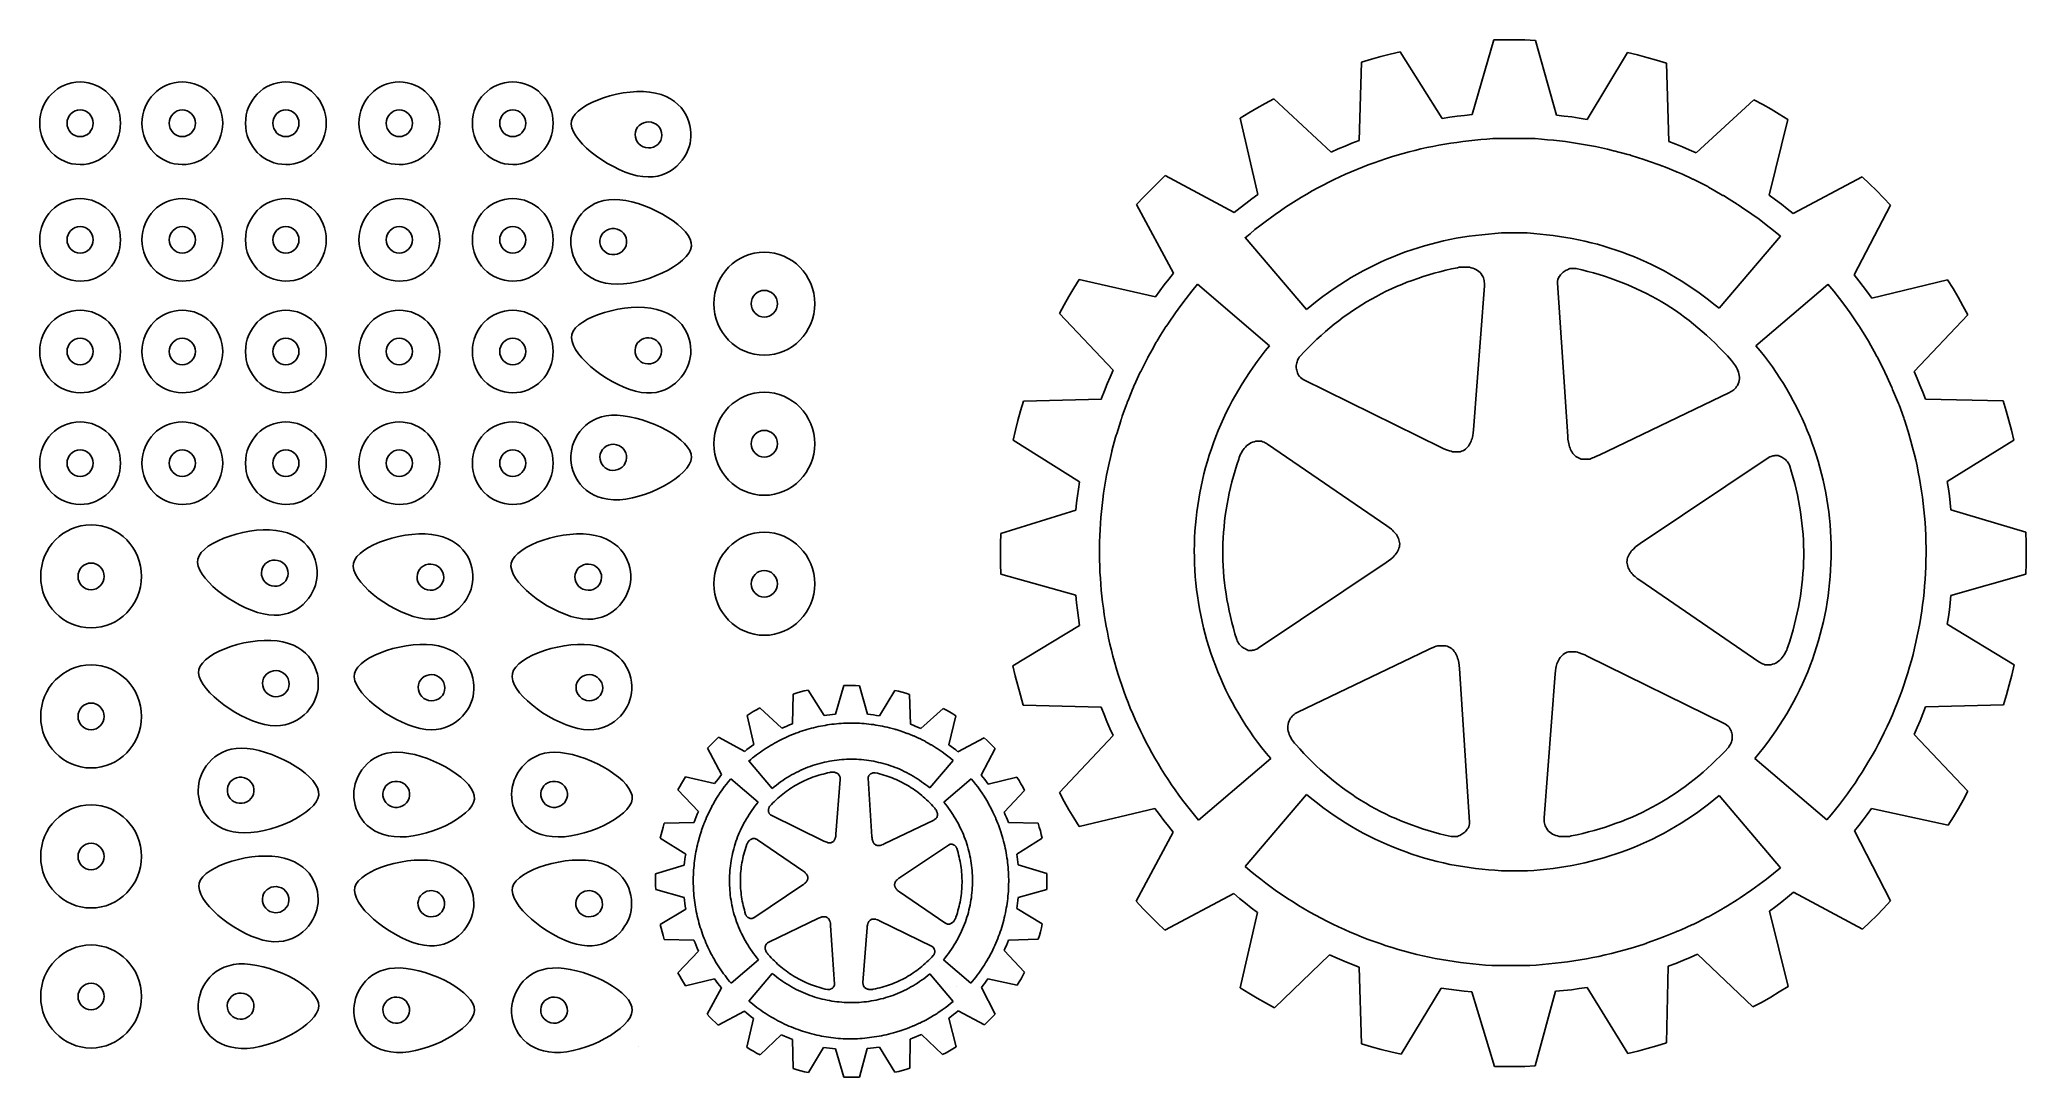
# Model space of a CAD drawing. Extents: x 0.4 to 20.3, y 0.1 to 10.5.
import ezdxf

# ---------------------------------------------------------------- set-up
doc = ezdxf.new("R2010")
doc.units = 0
doc.layers.add('Layer_1', color=7, linetype='CONTINUOUS')

msp = doc.modelspace()

# ---------------------------------------------------------------- linework, layer by layer
at = {"layer": 'Layer_1', "color": 7}
for p, q in [((13.823463, 10.376426), (13.91862, 10.400854)), ((13.91862, 10.400854), (14.018253, 10.424118)), ((14.018253, 10.424118), (14.439542, 9.756485)), ((14.741148, 9.794871), (14.960521, 10.546083)), ((14.960521, 10.546083), (15.06655, 10.546083)), ((15.06655, 10.546083), (15.16835, 10.546083)), ((15.16835, 10.546083), (15.270138, 10.546083)), ((15.270138, 10.546083), (15.376136, 10.540267)), ((15.376136, 10.540267), (15.586918, 9.788357)), ((15.895573, 9.747063), (16.300064, 10.417081)), ((16.300064, 10.417081), (16.400901, 10.393235)), ((16.400901, 10.393235), (16.49722, 10.368225)), ((13.605116, 9.535065), (13.630782, 10.321173)), ((13.630782, 10.321173), (13.728836, 10.350254)), ((13.728836, 10.350254), (13.823463, 10.376426)), ((16.49722, 10.368225), (16.593014, 10.341471)), ((16.593014, 10.341471), (16.692271, 10.311809)), ((16.692271, 10.311809), (16.717938, 9.525003)), ((6.538265, 10.010043), (6.538265, 10.010043)), ((12.41175, 9.759684), (12.496229, 9.812029)), ((12.496229, 9.812029), (12.578207, 9.860303)), ((12.578207, 9.860303), (12.661118, 9.907414)), ((12.661118, 9.907414), (12.748384, 9.954524)), ((12.748384, 9.954524), (13.32499, 9.418742)), ((14.589994, 9.778005), (14.663946, 9.786729)), ((14.663946, 9.786729), (14.741148, 9.794871)), ((15.586918, 9.788357), (15.665924, 9.780215)), ((15.665924, 9.780215), (15.741618, 9.770909)), ((16.991178, 9.411007), (17.572024, 9.943881)), ((17.572024, 9.943881), (17.66023, 9.896188)), ((17.66023, 9.896188), (17.743999, 9.848496)), ((17.743999, 9.848496), (17.826807, 9.799059)), ((17.826807, 9.799059), (17.91213, 9.746132)), ((0.888337, 9.708052), (0.888337, 9.708052)), ((1.162928, 9.708052), (1.162928, 9.708052)), ((1.914881, 9.708052), (1.914881, 9.708052)), ((2.189471, 9.708052), (2.189471, 9.708052)), ((2.955352, 9.708052), (2.955352, 9.708052)), ((3.229942, 9.708052), (3.229942, 9.708052)), ((4.094915, 9.708052), (4.094915, 9.708052)), ((4.369506, 9.708052), (4.369506, 9.708052)), ((5.234479, 9.708052), (5.234479, 9.708052)), ((5.509069, 9.708052), (5.509069, 9.708052)), ((6.495854, 9.718944), (6.495854, 9.718944)), ((12.589651, 8.993525), (12.41175, 9.759684)), ((14.439542, 9.756485), (14.516216, 9.768117)), ((14.516216, 9.768117), (14.589994, 9.778005)), ((15.741618, 9.770909), (15.817123, 9.759858)), ((15.817123, 9.759858), (15.895573, 9.747063)), ((17.91213, 9.746132), (17.726299, 8.985092)), ((13.32499, 9.418742), (13.395659, 9.45015)), ((13.395659, 9.45015), (13.464001, 9.47923)), ((13.464001, 9.47923), (13.532867, 9.507148)), ((13.532867, 9.507148), (13.605116, 9.535065)), ((13.929972, 9.369887), (13.988691, 9.387917)), ((13.988691, 9.387917), (14.047619, 9.404784)), ((14.047619, 9.404784), (14.10674, 9.420487)), ((14.10674, 9.420487), (14.166052, 9.435609)), ((14.166052, 9.435609), (14.225538, 9.449568)), ((14.225538, 9.449568), (14.28519, 9.462945)), ((14.28519, 9.462945), (14.345, 9.475159)), ((14.345, 9.475159), (14.404954, 9.486791)), ((14.404954, 9.486791), (14.465044, 9.49726)), ((14.465044, 9.49726), (14.525259, 9.507148)), ((14.525259, 9.507148), (14.58559, 9.515872)), ((14.58559, 9.515872), (14.646024, 9.524014)), ((14.646024, 9.524014), (14.706554, 9.530994)), ((14.706554, 9.530994), (14.76717, 9.537391)), ((14.76717, 9.537391), (14.827858, 9.543208)), ((14.827858, 9.543208), (14.88861, 9.549024)), ((14.88861, 9.549024), (14.949416, 9.55484)), ((14.949416, 9.55484), (15.010267, 9.55484)), ((15.010267, 9.55484), (15.071148, 9.55484)), ((15.071148, 9.55484), (15.132054, 9.55484)), ((15.132054, 9.55484), (15.192971, 9.554723)), ((15.192971, 9.554723), (15.253892, 9.554723)), ((15.253892, 9.554723), (15.314804, 9.554723)), ((15.314804, 9.554723), (15.375701, 9.554723)), ((15.375701, 9.554723), (15.436566, 9.548907)), ((15.436566, 9.548907), (15.497394, 9.543091)), ((15.497394, 9.543091), (15.558174, 9.537275)), ((15.558174, 9.537275), (15.618894, 9.530877)), ((15.618894, 9.530877), (15.679547, 9.523316)), ((15.679547, 9.523316), (15.740118, 9.515173)), ((15.740118, 9.515173), (15.8006, 9.505868)), ((15.8006, 9.505868), (15.860982, 9.49598)), ((15.860982, 9.49598), (15.921254, 9.48493)), ((15.921254, 9.48493), (15.981407, 9.473297)), ((15.981407, 9.473297), (16.041427, 9.460502)), ((16.041427, 9.460502), (16.101309, 9.447125)), ((16.101309, 9.447125), (16.161037, 9.432584)), ((16.161037, 9.432584), (16.161659, 9.432468)), ((16.161659, 9.432468), (16.165963, 9.432468)), ((16.165963, 9.432468), (16.303919, 9.395826)), ((16.303919, 9.395826), (16.323264, 9.39001)), ((16.323264, 9.39001), (16.325172, 9.389487)), ((16.325172, 9.389487), (16.339178, 9.383671)), ((16.339178, 9.383671), (16.467066, 9.343539)), ((16.717938, 9.525003), (16.788398, 9.497667)), ((16.788398, 9.497667), (16.855569, 9.470331)), ((16.855569, 9.470331), (16.922233, 9.441832)), ((16.922233, 9.441832), (16.991178, 9.411007)), ((11.58297, 9.110662), (11.658784, 9.1822)), ((11.658784, 9.1822), (12.350833, 8.810317)), ((13.412514, 9.170394), (13.468908, 9.195985)), ((13.468908, 9.195985), (13.5256, 9.220994)), ((13.5256, 9.220994), (13.582583, 9.24484)), ((13.582583, 9.24484), (13.639843, 9.267523)), ((13.639843, 9.267523), (13.697372, 9.289624)), ((13.697372, 9.289624), (13.755161, 9.311144)), ((13.755161, 9.311144), (13.813197, 9.3315)), ((13.813197, 9.3315), (13.871471, 9.351275)), ((13.871471, 9.351275), (13.929972, 9.369887)), ((16.467066, 9.343539), (16.483863, 9.337723)), ((16.483863, 9.337723), (16.487098, 9.337723)), ((16.487098, 9.337723), (16.512493, 9.328417)), ((16.512493, 9.328417), (16.628577, 9.287123)), ((16.628577, 9.287123), (16.642753, 9.281307)), ((16.642753, 9.281307), (16.647221, 9.281307)), ((16.647221, 9.281307), (16.685033, 9.265603)), ((16.685033, 9.265603), (16.788232, 9.223727)), ((16.788232, 9.223727), (16.799877, 9.217911)), ((16.799877, 9.217911), (16.80532, 9.217911)), ((16.80532, 9.217911), (16.855286, 9.195228)), ((16.855286, 9.195228), (16.945812, 9.153933)), ((11.441543, 8.969214), (11.511534, 9.040636)), ((11.511534, 9.040636), (11.58297, 9.110662)), ((12.527488, 8.948159), (12.589651, 8.993525)), ((13.027001, 8.965666), (13.081012, 8.997655)), ((13.081012, 8.997655), (13.135396, 9.02848)), ((13.135396, 9.02848), (13.190139, 9.058724)), ((13.190139, 9.058724), (13.245231, 9.087805)), ((13.245231, 9.087805), (13.300667, 9.116304)), ((13.300667, 9.116304), (13.356431, 9.14364)), ((13.356431, 9.14364), (13.412514, 9.170394)), ((16.945812, 9.153933), (16.955204, 9.148117)), ((16.955204, 9.148117), (16.961187, 9.148117)), ((16.961187, 9.148117), (17.020857, 9.117873)), ((17.020857, 9.117873), (17.101107, 9.077161)), ((17.101107, 9.077161), (17.108736, 9.071344)), ((17.108736, 9.071344), (17.114601, 9.065528)), ((17.114601, 9.065528), (17.178201, 9.029468)), ((17.178201, 9.029468), (17.253893, 8.987011)), ((17.253893, 8.987011), (17.260487, 8.981194)), ((17.260487, 8.981194), (17.265343, 8.981194)), ((17.265343, 8.981194), (17.322453, 8.945716)), ((17.726299, 8.985092), (17.788378, 8.939726)), ((17.964784, 8.801302), (18.657496, 9.171615)), ((18.657496, 9.171615), (18.73256, 9.1006)), ((18.73256, 9.1006), (18.803299, 9.031156)), ((18.803299, 9.031156), (18.872613, 8.960257)), ((11.370067, 8.893371), (11.441543, 8.969214)), ((11.741951, 8.201717), (11.370067, 8.893371)), ((12.350833, 8.810317), (12.410518, 8.858591)), ((12.410518, 8.858591), (12.46859, 8.903957)), ((12.46859, 8.903957), (12.527488, 8.948159)), ((12.711297, 8.756285), (12.762868, 8.793509)), ((12.762868, 8.793509), (12.814871, 8.829569)), ((12.814871, 8.829569), (12.867296, 8.865047)), ((12.867296, 8.865047), (12.920133, 8.899362)), ((12.920133, 8.899362), (12.973371, 8.933096)), ((12.973371, 8.933096), (13.027001, 8.965666)), ((17.322453, 8.945716), (17.403958, 8.895697)), ((17.403958, 8.895697), (17.410482, 8.889881)), ((17.410482, 8.889881), (17.413199, 8.889881)), ((17.413199, 8.889881), (17.44758, 8.866617)), ((17.44758, 8.866617), (17.551084, 8.796649)), ((17.551084, 8.796649), (17.550873, 8.796358)), ((17.550873, 8.796358), (17.623886, 8.743431)), ((17.788378, 8.939726), (17.847192, 8.894942)), ((17.847192, 8.894942), (17.905183, 8.849576)), ((17.905183, 8.849576), (17.964784, 8.801302)), ((18.943404, 8.884996), (18.577798, 8.184734)), ((18.872613, 8.960257), (18.943404, 8.884996)), ((12.460289, 8.557955), (12.509546, 8.59925)), ((12.509546, 8.59925), (12.559282, 8.639963)), ((12.559282, 8.639963), (12.609496, 8.679512)), ((12.609496, 8.679512), (12.660169, 8.71848)), ((12.660169, 8.71848), (12.711297, 8.756285)), ((14.77501, 8.581916), (14.710273, 8.573774)), ((14.839844, 8.588896), (14.77501, 8.581916)), ((14.904756, 8.594712), (14.839844, 8.588896)), ((14.969724, 8.600528), (14.904756, 8.594712)), ((15.03473, 8.606344), (14.969724, 8.600528)), ((15.099748, 8.606344), (15.03473, 8.606344)), ((15.164758, 8.606752), (15.099748, 8.606344)), ((15.229742, 8.606752), (15.164758, 8.606752)), ((15.294676, 8.606752), (15.229742, 8.606752)), ((15.359541, 8.600936), (15.294676, 8.606752)), ((15.424316, 8.595119), (15.359541, 8.600936)), ((15.488977, 8.588722), (15.424316, 8.595119)), ((15.553506, 8.581161), (15.488977, 8.588722)), ((17.623886, 8.743431), (17.695972, 8.688759)), ((17.695972, 8.688759), (17.767113, 8.632343)), ((17.767113, 8.632343), (17.837289, 8.574181)), ((0.888337, 8.537471), (0.888337, 8.537471)), ((1.162928, 8.537471), (1.162928, 8.537471)), ((1.914881, 8.537471), (1.914881, 8.537471)), ((2.189471, 8.537471), (2.189471, 8.537471)), ((2.955352, 8.537471), (2.955352, 8.537471)), ((3.229942, 8.537471), (3.229942, 8.537471)), ((4.094915, 8.537471), (4.094915, 8.537471)), ((4.369506, 8.537471), (4.369506, 8.537471)), ((5.234479, 8.537471), (5.234479, 8.537471)), ((5.509069, 8.537471), (5.509069, 8.537471)), ((6.099887, 8.389426), (6.099887, 8.389426)), ((12.460294, 8.561036), (12.460289, 8.557955)), ((13.076993, 7.837277), (12.460294, 8.561036)), ((12.460294, 8.561036), (12.460294, 8.561036)), ((14.010677, 8.392892), (13.94876, 8.368464)), ((14.072943, 8.416157), (14.010677, 8.392892)), ((14.13554, 8.437676), (14.072943, 8.416157)), ((14.198446, 8.458033), (14.13554, 8.437676)), ((14.261637, 8.477226), (14.198446, 8.458033)), ((14.325098, 8.495256), (14.261637, 8.477226)), ((14.388802, 8.511541), (14.325098, 8.495256)), ((14.452732, 8.526663), (14.388802, 8.511541)), ((14.516863, 8.540622), (14.452732, 8.526663)), ((14.581179, 8.552836), (14.516863, 8.540622)), ((14.645657, 8.563886), (14.581179, 8.552836)), ((14.710273, 8.573774), (14.645657, 8.563886)), ((15.617881, 8.572437), (15.553506, 8.581161)), ((15.682081, 8.562549), (15.617881, 8.572437)), ((15.746087, 8.550917), (15.682081, 8.562549)), ((15.809874, 8.538121), (15.746087, 8.550917)), ((15.873423, 8.524163), (15.809874, 8.538121)), ((15.936713, 8.509041), (15.873423, 8.524163)), ((15.999724, 8.492756), (15.936713, 8.509041)), ((16.062432, 8.474726), (15.999724, 8.492756)), ((16.12482, 8.455532), (16.062432, 8.474726)), ((16.186864, 8.435176), (16.12482, 8.455532)), ((16.248544, 8.413656), (16.186864, 8.435176)), ((16.30984, 8.390973), (16.248544, 8.413656)), ((16.370728, 8.366546), (16.30984, 8.390973)), ((17.837289, 8.574181), (17.221021, 7.850073)), ((11.693848, 8.142393), (11.741951, 8.201717)), ((13.585803, 8.192817), (13.526929, 8.158502)), ((13.645174, 8.225388), (13.585803, 8.192817)), ((13.705021, 8.256795), (13.645174, 8.225388)), ((13.765327, 8.287039), (13.705021, 8.256795)), ((13.826063, 8.315538), (13.765327, 8.287039)), ((13.887216, 8.342873), (13.826063, 8.315538)), ((13.94876, 8.368464), (13.887216, 8.342873)), ((14.248871, 8.1681), (14.304413, 8.185549)), ((14.304413, 8.185549), (14.360657, 8.201834)), ((14.360657, 8.201834), (14.41761, 8.216956)), ((14.41761, 8.216956), (14.475289, 8.231496)), ((14.475289, 8.231496), (14.533703, 8.244873)), ((14.533703, 8.244873), (14.592868, 8.257669)), ((14.592868, 8.257669), (14.609286, 8.263485)), ((14.609286, 8.263485), (14.626226, 8.263485)), ((14.626226, 8.263485), (14.643552, 8.263485)), ((14.643552, 8.263485), (14.661129, 8.263485)), ((14.661129, 8.263485), (14.678819, 8.263485)), ((14.678819, 8.263485), (14.696484, 8.263485)), ((14.696484, 8.263485), (14.713992, 8.263485)), ((14.713992, 8.263485), (14.731202, 8.257669)), ((14.731202, 8.257669), (14.747979, 8.251852)), ((14.747979, 8.251852), (14.764186, 8.246036)), ((14.764186, 8.246036), (14.779688, 8.239057)), ((14.779688, 8.239057), (14.794347, 8.230333)), ((14.794347, 8.230333), (14.808024, 8.220445)), ((14.808024, 8.220445), (14.820588, 8.208813)), ((14.820588, 8.208813), (14.831898, 8.195436)), ((14.831898, 8.195436), (14.841818, 8.180314)), ((15.62181, 8.174847), (15.629407, 8.185316)), ((15.629407, 8.185316), (15.637646, 8.195203)), ((15.637646, 8.195203), (15.646489, 8.203928)), ((15.646489, 8.203928), (15.655897, 8.21207)), ((15.655897, 8.21207), (15.66583, 8.219631)), ((15.66583, 8.219631), (15.676248, 8.226029)), ((15.676248, 8.226029), (15.687112, 8.231845)), ((15.687112, 8.231845), (15.698381, 8.237661)), ((15.698381, 8.237661), (15.710017, 8.243477)), ((15.710017, 8.243477), (15.72198, 8.249293)), ((15.72198, 8.249293), (15.73423, 8.249293)), ((15.73423, 8.249293), (15.746727, 8.249293)), ((15.746727, 8.249293), (15.759432, 8.249526)), ((15.759432, 8.249526), (15.772306, 8.249526)), ((15.772306, 8.249526), (15.785308, 8.249526)), ((15.785308, 8.249526), (15.844177, 8.235567)), ((15.844177, 8.235567), (15.902278, 8.221026)), ((15.902278, 8.221026), (15.959623, 8.205323)), ((15.959623, 8.205323), (16.016222, 8.189038)), ((16.016222, 8.189038), (16.072088, 8.171589)), ((16.431189, 8.340955), (16.370728, 8.366546)), ((16.491203, 8.3142), (16.431189, 8.340955)), ((16.550748, 8.286283), (16.491203, 8.3142)), ((16.609801, 8.256621), (16.550748, 8.286283)), ((16.668342, 8.225795), (16.609801, 8.256621)), ((16.726352, 8.193807), (16.668342, 8.225795)), ((16.78381, 8.160655), (16.726352, 8.193807)), ((18.577798, 8.184734), (18.624923, 8.126166)), ((6.092981, 8.095335), (6.092981, 8.095335)), ((10.690126, 7.970294), (10.739064, 8.053173)), ((10.739064, 8.053173), (10.791643, 8.138612)), ((10.791643, 8.138612), (11.559644, 7.964477)), ((11.559644, 7.964477), (11.604557, 8.026245)), ((11.604557, 8.026245), (11.648669, 8.084813)), ((11.648669, 8.084813), (11.693848, 8.142393)), ((11.868014, 7.94982), (11.924401, 8.020951)), ((11.924401, 8.020951), (11.982559, 8.091152)), ((11.982559, 8.091152), (12.706633, 7.474875)), ((13.296546, 8.008853), (13.240604, 7.96814)), ((13.296834, 8.008446), (13.296546, 8.008853)), ((13.353506, 8.047996), (13.296834, 8.008446)), ((13.41076, 8.086382), (13.353506, 8.047996)), ((13.468573, 8.123024), (13.41076, 8.086382)), ((13.526929, 8.158502), (13.468573, 8.123024)), ((13.778618, 7.96977), (13.828374, 7.995943)), ((13.828374, 7.995943), (13.87873, 8.020952)), ((13.87873, 8.020952), (13.92969, 8.044798)), ((13.92969, 8.044798), (13.981272, 8.068063)), ((13.981272, 8.068063), (14.033483, 8.090164)), ((14.033483, 8.090164), (14.086338, 8.111102)), ((14.086338, 8.111102), (14.139847, 8.130877)), ((14.139847, 8.130877), (14.19402, 8.15007)), ((14.19402, 8.15007), (14.248871, 8.1681)), ((14.863523, 8.076205), (14.753863, 6.630374)), ((14.841818, 8.180314), (14.848197, 8.1681)), ((14.848197, 8.1681), (14.853506, 8.155305)), ((14.853506, 8.155305), (14.857751, 8.142509)), ((14.857751, 8.142509), (14.860951, 8.129714)), ((14.860951, 8.129714), (14.863116, 8.116918)), ((14.863116, 8.116918), (14.864257, 8.103541)), ((14.86439, 8.090164), (14.863523, 8.076205)), ((14.864257, 8.103541), (14.86439, 8.090164)), ((15.599311, 8.107147), (15.599756, 8.124013)), ((15.701424, 6.564011), (15.599311, 8.107147)), ((15.599756, 8.124013), (15.602457, 8.139717)), ((15.602457, 8.139717), (15.607483, 8.154839)), ((15.607483, 8.154839), (15.614899, 8.169379)), ((15.614898, 8.163796), (15.62181, 8.174847)), ((15.614899, 8.169379), (15.614898, 8.163796)), ((15.614899, 8.169379), (15.614899, 8.169379)), ((16.072088, 8.171589), (16.127234, 8.152978)), ((16.127234, 8.152978), (16.181668, 8.133785)), ((16.181668, 8.133785), (16.235404, 8.113428)), ((16.235404, 8.113428), (16.288453, 8.091908)), ((16.288453, 8.091908), (16.340826, 8.069807)), ((16.340826, 8.069807), (16.392534, 8.046543)), ((16.392534, 8.046543), (16.44359, 8.022696)), ((16.44359, 8.022696), (16.494004, 7.997687)), ((16.494004, 7.997687), (16.543789, 7.971515)), ((16.840691, 8.126339), (16.78381, 8.160655)), ((16.896979, 8.090279), (16.840691, 8.126339)), ((16.952649, 8.053638), (16.896979, 8.090279)), ((17.007682, 8.015251), (16.952649, 8.053638)), ((17.062058, 7.975702), (17.007682, 8.015251)), ((17.591217, 7.474293), (18.315291, 8.09057)), ((18.315291, 8.09057), (18.315313, 8.091385)), ((18.315291, 8.09057), (18.315291, 8.09057)), ((18.315313, 8.091385), (18.373477, 8.021185)), ((18.373477, 8.021185), (18.42987, 7.950053)), ((18.624923, 8.126166), (18.669204, 8.069168)), ((18.669204, 8.069168), (18.712464, 8.011588)), ((18.712464, 8.011588), (18.756526, 7.950635)), ((18.756526, 7.950635), (19.517531, 8.135646)), ((19.517531, 8.135646), (19.5717, 8.047764)), ((19.5717, 8.047764), (19.622062, 7.962384)), ((6.549605, 7.838935), (6.549605, 7.838935)), ((7.761337, 7.896403), (7.761337, 7.896403)), ((8.136369, 7.896403), (8.136369, 7.896403)), ((10.59518, 7.798253), (10.642832, 7.886483)), ((11.134996, 7.229784), (10.59518, 7.798253)), ((10.642832, 7.886483), (10.690126, 7.970294)), ((11.69033, 7.701471), (11.760309, 7.80494)), ((11.760309, 7.80494), (11.760609, 7.804766)), ((11.760609, 7.804766), (11.813412, 7.877758)), ((11.813412, 7.877758), (11.868014, 7.94982)), ((13.13081, 7.882061), (13.076993, 7.837277)), ((13.185354, 7.925682), (13.13081, 7.882061)), ((13.240604, 7.96814), (13.185354, 7.925682)), ((13.446014, 7.759808), (13.491928, 7.79296)), ((13.491928, 7.79296), (13.538357, 7.824949)), ((13.538357, 7.824949), (13.585309, 7.855774)), ((13.585309, 7.855774), (13.632802, 7.886018)), ((13.632802, 7.886018), (13.680842, 7.915099)), ((13.680842, 7.915099), (13.729443, 7.943016)), ((13.729443, 7.943016), (13.778618, 7.96977)), ((16.543789, 7.971515), (16.592957, 7.94476)), ((16.592957, 7.94476), (16.641517, 7.916843)), ((16.641517, 7.916843), (16.689483, 7.887762)), ((16.689483, 7.887762), (16.736863, 7.857518)), ((16.736863, 7.857518), (16.783674, 7.826693)), ((16.783674, 7.826693), (16.829922, 7.794704)), ((16.829922, 7.794704), (16.875623, 7.761552)), ((17.115753, 7.934989), (17.062058, 7.975702)), ((17.168748, 7.893113), (17.115753, 7.934989)), ((17.221021, 7.850073), (17.168748, 7.893113)), ((18.42987, 7.950053), (18.484477, 7.877933)), ((18.484477, 7.877933), (18.537286, 7.804941)), ((18.537286, 7.804941), (18.537641, 7.805173)), ((18.537641, 7.805173), (18.618382, 7.685768)), ((19.719612, 7.785108), (19.180072, 7.214255)), ((19.622062, 7.962384), (19.670679, 7.876014)), ((19.670679, 7.876014), (19.719612, 7.785108)), ((11.610603, 7.579216), (11.660834, 7.660758)), ((11.660834, 7.660758), (11.665249, 7.667156)), ((11.665249, 7.667156), (11.666936, 7.667156)), ((11.666936, 7.667156), (11.69033, 7.701471)), ((13.223747, 7.578345), (13.267267, 7.616731)), ((13.267267, 7.616731), (13.311241, 7.653954)), ((13.311241, 7.653954), (13.355681, 7.690014)), ((13.355681, 7.690014), (13.400603, 7.725493)), ((13.400603, 7.725493), (13.446014, 7.759808)), ((16.875623, 7.761552), (16.920786, 7.727237)), ((16.920786, 7.727237), (16.965421, 7.691759)), ((16.965421, 7.691759), (17.009543, 7.655699)), ((17.009543, 7.655699), (17.053163, 7.618476)), ((17.053163, 7.618476), (17.096291, 7.580089)), ((18.618382, 7.685768), (18.630944, 7.667157)), ((18.630944, 7.667157), (18.631844, 7.667157)), ((18.631844, 7.667157), (18.637108, 7.659596)), ((18.637108, 7.659596), (18.697029, 7.562408)), ((0.888337, 7.416438), (0.888337, 7.416438)), ((1.162928, 7.416438), (1.162928, 7.416438)), ((1.914881, 7.416438), (1.914881, 7.416438)), ((2.189471, 7.416438), (2.189471, 7.416438)), ((2.955352, 7.416438), (2.955352, 7.416438)), ((3.229942, 7.416438), (3.229942, 7.416438)), ((4.094915, 7.416438), (4.094915, 7.416438)), ((4.369506, 7.416438), (4.369506, 7.416438)), ((5.234479, 7.416438), (5.234479, 7.416438)), ((5.509069, 7.416438), (5.509069, 7.416438)), ((6.497905, 7.549341), (6.497905, 7.549341)), ((11.490101, 7.370708), (11.525984, 7.434278)), ((11.525984, 7.434278), (11.568347, 7.510004)), ((11.568347, 7.510004), (11.572412, 7.516402)), ((11.572412, 7.516402), (11.575152, 7.522218)), ((11.575152, 7.522218), (11.610603, 7.579216)), ((12.663378, 7.421949), (12.62137, 7.369022)), ((12.706638, 7.474294), (12.663378, 7.421949)), ((12.706633, 7.474875), (12.706633, 7.474875)), ((12.706633, 7.474875), (12.706638, 7.474294)), ((13.012582, 7.368964), (13.053997, 7.413167)), ((13.053997, 7.413167), (13.095809, 7.456206)), ((13.095809, 7.456206), (13.13803, 7.498082)), ((13.13803, 7.498082), (13.180673, 7.538795)), ((13.180673, 7.538795), (13.223747, 7.578345)), ((17.096291, 7.580089), (17.138939, 7.540539)), ((17.138939, 7.540539), (17.181118, 7.499826)), ((17.181118, 7.499826), (17.22284, 7.45795)), ((17.22284, 7.45795), (17.264117, 7.415493)), ((17.264117, 7.415493), (17.304961, 7.371872)), ((17.634476, 7.421948), (17.591217, 7.474293)), ((17.676484, 7.369021), (17.634476, 7.421948)), ((18.697029, 7.562408), (18.72272, 7.521114)), ((18.72272, 7.521114), (18.724709, 7.515298)), ((18.724709, 7.515298), (18.729594, 7.507155)), ((18.729594, 7.507155), (18.780551, 7.416133)), ((18.780551, 7.416133), (18.807771, 7.367859)), ((11.103486, 7.159002), (11.134996, 7.229784)), ((11.363177, 7.111716), (11.404303, 7.202273)), ((11.404303, 7.202273), (11.409049, 7.211579)), ((11.409049, 7.211579), (11.411794, 7.217395)), ((11.411794, 7.217395), (11.442253, 7.277068)), ((11.442253, 7.277068), (11.482842, 7.357331)), ((11.482842, 7.357331), (11.487111, 7.364892)), ((11.487111, 7.364892), (11.490101, 7.370708)), ((12.502874, 7.205589), (12.465894, 7.149754)), ((12.541116, 7.260842), (12.502874, 7.205589)), ((12.580614, 7.315514), (12.541116, 7.260842)), ((12.62137, 7.369022), (12.580614, 7.315514)), ((12.974254, 7.264855), (12.974766, 7.277069)), ((12.974688, 7.252641), (12.974254, 7.264855)), ((12.976072, 7.240428), (12.974688, 7.252641)), ((12.974766, 7.277069), (12.976226, 7.289283)), ((12.97841, 7.228214), (12.976072, 7.240428)), ((12.976226, 7.289283), (12.978628, 7.301497)), ((12.981708, 7.216), (12.97841, 7.228214)), ((12.978628, 7.301497), (12.981967, 7.313129)), ((12.985966, 7.203786), (12.981708, 7.216)), ((12.981967, 7.313129), (12.986236, 7.324761)), ((12.991194, 7.192154), (12.985966, 7.203786)), ((12.986236, 7.324761), (12.991436, 7.336394)), ((12.997389, 7.180521), (12.991194, 7.192154)), ((12.991436, 7.336394), (12.997562, 7.347444)), ((12.997562, 7.347444), (13.004612, 7.358495)), ((13.004612, 7.358495), (13.012582, 7.368964)), ((17.304961, 7.371872), (17.345381, 7.327087)), ((17.345381, 7.327087), (17.356412, 7.314292)), ((17.356412, 7.314292), (17.367091, 7.300915)), ((17.367091, 7.300915), (17.377284, 7.286956)), ((17.377284, 7.286956), (17.38686, 7.272416)), ((17.38686, 7.272416), (17.395682, 7.257294)), ((17.395682, 7.257294), (17.40362, 7.24159)), ((17.40362, 7.24159), (17.410538, 7.225305)), ((17.410538, 7.225305), (17.416308, 7.20902)), ((17.416308, 7.20902), (17.420792, 7.192153)), ((17.420792, 7.192153), (17.423858, 7.175286)), ((17.717238, 7.315513), (17.676484, 7.369021)), ((17.756739, 7.261423), (17.717238, 7.315513)), ((17.794978, 7.20617), (17.756739, 7.261423)), ((17.831959, 7.150335), (17.794978, 7.20617)), ((18.807771, 7.367859), (18.810039, 7.362043)), ((18.810039, 7.362043), (18.815106, 7.352737)), ((18.815106, 7.352737), (18.863226, 7.257585)), ((18.863226, 7.257585), (18.886081, 7.212801)), ((18.886081, 7.212801), (18.888146, 7.206985)), ((18.888146, 7.206985), (18.893648, 7.195934)), ((18.893648, 7.195934), (18.941313, 7.091011)), ((19.180072, 7.214255), (19.211039, 7.144461)), ((11.018946, 6.949388), (11.046644, 7.021683)), ((11.046644, 7.021683), (11.074431, 7.090604)), ((11.074431, 7.090604), (11.103486, 7.159002)), ((11.290927, 6.941071), (11.332711, 7.044249)), ((11.332711, 7.044249), (11.338004, 7.055881)), ((11.338004, 7.055881), (11.340238, 7.061697)), ((11.340238, 7.061697), (11.363177, 7.111716)), ((12.395721, 7.03634), (12.36253, 6.97876)), ((12.430176, 7.093338), (12.395721, 7.03634)), ((12.465894, 7.149754), (12.430176, 7.093338)), ((12.997383, 7.180464), (12.997389, 7.180521)), ((13.006501, 7.166505), (12.997383, 7.180464)), ((12.997383, 7.180464), (12.997383, 7.180464)), ((13.01706, 7.154873), (13.006501, 7.166505)), ((13.029296, 7.144985), (13.01706, 7.154873)), ((13.043429, 7.136261), (13.029296, 7.144985)), ((14.430943, 6.453099), (13.043429, 7.136261)), ((17.325443, 7.004292), (16.018452, 6.376383)), ((17.338004, 7.01069), (17.325443, 7.004292)), ((17.349737, 7.017669), (17.338004, 7.01069)), ((17.36068, 7.02523), (17.349737, 7.017669)), ((17.370874, 7.033373), (17.36068, 7.02523)), ((17.380366, 7.042679), (17.370874, 7.033373)), ((17.389193, 7.052566), (17.380366, 7.042679)), ((17.397402, 7.063617), (17.389193, 7.052566)), ((17.405029, 7.075249), (17.397402, 7.063617)), ((17.413264, 7.091534), (17.405029, 7.075249)), ((17.419282, 7.107819), (17.413264, 7.091534)), ((17.42322, 7.124686), (17.419282, 7.107819)), ((17.425203, 7.141553), (17.42322, 7.124686)), ((17.423858, 7.175286), (17.42537, 7.15842)), ((17.42537, 7.15842), (17.425203, 7.141553)), ((17.867678, 7.093919), (17.831959, 7.150335)), ((17.902133, 7.03692), (17.867678, 7.093919)), ((17.935321, 6.979341), (17.902133, 7.03692)), ((18.941313, 7.091011), (18.957643, 7.055532)), ((18.957643, 7.055532), (18.959231, 7.049716)), ((18.959231, 7.049716), (18.965234, 7.036339)), ((18.965234, 7.036339), (19.012649, 6.919202)), ((19.211039, 7.144461), (19.239604, 7.076936)), ((19.239604, 7.076936), (19.266919, 7.008887)), ((19.266919, 7.008887), (19.294137, 6.937524)), ((10.178347, 6.724362), (10.205105, 6.82027)), ((10.205105, 6.82027), (10.234912, 6.91961)), ((10.234912, 6.91961), (11.018941, 6.938803)), ((11.018941, 6.938803), (11.018946, 6.949388)), ((11.018941, 6.938803), (11.018941, 6.938803)), ((11.226593, 6.767401), (11.26807, 6.883491)), ((11.26807, 6.883491), (11.273811, 6.89745)), ((11.273811, 6.89745), (11.275428, 6.903266)), ((11.275428, 6.903266), (11.290927, 6.941071)), ((12.27058, 6.802997), (12.242473, 6.743439)), ((12.299959, 6.86203), (12.27058, 6.802997)), ((12.33061, 6.920599), (12.299959, 6.86203)), ((12.36253, 6.97876), (12.33061, 6.920599)), ((17.967244, 6.921179), (17.935321, 6.979341)), ((17.997896, 6.862611), (17.967244, 6.921179)), ((18.027274, 6.803577), (17.997896, 6.862611)), ((18.05538, 6.74402), (18.027274, 6.803577)), ((19.012649, 6.919202), (19.022448, 6.895356)), ((19.022448, 6.895356), (19.02347, 6.895356)), ((19.02347, 6.895356), (19.029874, 6.879653)), ((19.029874, 6.879653), (19.076156, 6.750128)), ((19.294137, 6.937524), (20.07668, 6.922402)), ((20.07668, 6.922402), (20.106777, 6.821899)), ((20.106777, 6.821899), (20.133761, 6.724944)), ((10.129713, 6.526905), (10.15357, 6.627873)), ((10.15357, 6.627873), (10.178347, 6.724362)), ((11.166129, 6.577272), (11.170561, 6.59123)), ((11.170561, 6.59123), (11.210367, 6.719127)), ((11.210367, 6.719127), (11.216368, 6.735994)), ((11.216368, 6.735994), (11.21739, 6.74181)), ((11.21739, 6.74181), (11.226593, 6.767401)), ((12.190093, 6.622987), (12.165822, 6.562092)), ((12.215646, 6.683417), (12.190093, 6.622987)), ((12.242473, 6.743439), (12.215646, 6.683417)), ((14.751279, 6.601293), (14.746872, 6.572213)), ((14.753863, 6.630374), (14.751279, 6.601293)), ((18.082209, 6.683998), (18.05538, 6.74402)), ((18.107761, 6.623568), (18.082209, 6.683998)), ((18.132032, 6.562673), (18.107761, 6.623568)), ((19.076156, 6.750128), (19.080483, 6.737914)), ((19.080483, 6.737914), (19.080961, 6.737914)), ((19.080961, 6.737914), (19.087576, 6.719302)), ((19.087576, 6.719302), (19.131437, 6.578377)), ((20.133761, 6.724944), (20.15871, 6.627408)), ((20.15871, 6.627408), (20.182704, 6.525276)), ((7.761337, 6.490558), (7.761337, 6.490558)), ((8.136369, 6.490558), (8.136369, 6.490558)), ((10.797805, 6.108725), (10.129713, 6.526905)), ((11.107003, 6.353991), (11.121503, 6.413723)), ((11.121503, 6.413723), (11.121648, 6.414304)), ((11.121648, 6.414304), (11.122817, 6.42012)), ((11.122817, 6.42012), (11.159584, 6.558079)), ((11.159584, 6.558079), (11.165607, 6.577272)), ((11.165607, 6.577272), (11.166129, 6.577272)), ((12.121129, 6.439139), (12.100708, 6.377081)), ((12.142833, 6.50079), (12.121129, 6.439139)), ((12.165822, 6.562092), (12.142833, 6.50079)), ((12.414707, 6.384294), (12.422716, 6.399997)), ((12.422716, 6.399997), (12.431587, 6.415119)), ((12.431587, 6.415119), (12.44132, 6.42966)), ((12.44132, 6.42966), (12.451911, 6.443618)), ((12.451911, 6.443618), (12.463358, 6.456996)), ((12.463358, 6.456996), (12.475652, 6.469209)), ((12.475652, 6.469209), (12.488797, 6.48026)), ((12.488797, 6.48026), (12.502783, 6.490147)), ((12.502783, 6.490147), (12.51761, 6.49829)), ((12.51761, 6.49829), (12.533273, 6.505269)), ((12.533273, 6.505269), (12.549773, 6.511086)), ((12.549773, 6.511086), (12.567103, 6.516902)), ((12.567103, 6.516902), (12.585257, 6.516902)), ((12.585257, 6.516902), (12.599264, 6.516902)), ((12.599264, 6.516902), (12.61278, 6.516902)), ((12.61278, 6.516902), (12.625853, 6.516902)), ((12.625853, 6.516902), (12.638544, 6.511086)), ((12.638544, 6.511086), (12.650906, 6.505269)), ((12.650906, 6.505269), (12.66299, 6.499453)), ((12.66299, 6.499453), (12.67485, 6.492474)), ((12.67485, 6.492474), (12.686546, 6.484913)), ((12.686546, 6.484913), (13.883821, 5.667049)), ((14.456798, 6.440885), (14.430943, 6.453099)), ((14.484773, 6.429834), (14.456798, 6.440885)), ((14.514231, 6.420528), (14.484773, 6.429834)), ((14.529317, 6.414712), (14.514231, 6.420528)), ((14.544534, 6.408896), (14.529317, 6.414712)), ((14.559803, 6.408896), (14.544534, 6.408896)), ((14.575041, 6.408896), (14.559803, 6.408896)), ((14.590172, 6.408779), (14.575041, 6.408896)), ((14.605113, 6.408779), (14.590172, 6.408779)), ((14.619784, 6.408779), (14.605113, 6.408779)), ((14.634108, 6.414595), (14.619784, 6.408779)), ((14.648003, 6.420412), (14.634108, 6.414595)), ((14.661389, 6.427391), (14.648003, 6.420412)), ((14.673484, 6.436115), (14.661389, 6.427391)), ((14.684522, 6.445421), (14.673484, 6.436115)), ((14.694546, 6.455308), (14.684522, 6.445421)), ((14.703606, 6.466359), (14.694546, 6.455308)), ((14.711743, 6.477991), (14.703606, 6.466359)), ((14.71901, 6.490205), (14.711743, 6.477991)), ((14.725451, 6.503001), (14.71901, 6.490205)), ((14.73111, 6.516378), (14.725451, 6.503001)), ((14.736034, 6.529755), (14.73111, 6.516378)), ((14.740274, 6.543713), (14.736034, 6.529755)), ((14.74387, 6.557672), (14.740274, 6.543713)), ((14.746872, 6.572213), (14.74387, 6.557672)), ((15.70379, 6.535512), (15.701424, 6.564011)), ((15.708096, 6.50585), (15.70379, 6.535512)), ((15.714736, 6.475606), (15.708096, 6.50585)), ((15.719053, 6.461066), (15.714736, 6.475606)), ((15.724102, 6.446525), (15.719053, 6.461066)), ((15.729932, 6.432567), (15.724102, 6.446525)), ((15.736596, 6.41919), (15.729932, 6.432567)), ((15.744136, 6.406394), (15.736596, 6.41919)), ((15.752606, 6.39418), (15.744136, 6.406394)), ((15.762052, 6.382548), (15.752606, 6.39418)), ((18.155021, 6.501371), (18.132032, 6.562673)), ((18.176726, 6.439662), (18.155021, 6.501371)), ((18.197144, 6.377662), (18.176726, 6.439662)), ((19.131437, 6.578377), (19.131748, 6.578377)), ((19.131748, 6.578377), (19.131748, 6.578261)), ((19.131748, 6.578261), (19.149453, 6.516435)), ((19.149453, 6.516435), (19.166174, 6.454435)), ((19.166174, 6.454435), (19.181913, 6.392261)), ((19.181913, 6.392261), (19.196669, 6.329854)), ((20.182704, 6.525276), (19.513621, 6.110644)), ((0.888337, 6.295402), (0.888337, 6.295402)), ((1.162928, 6.295402), (1.162928, 6.295402)), ((1.914881, 6.295402), (1.914881, 6.295402)), ((2.189471, 6.295402), (2.189471, 6.295402)), ((2.955352, 6.295402), (2.955352, 6.295402)), ((3.229942, 6.295402), (3.229942, 6.295402)), ((4.094915, 6.295402), (4.094915, 6.295402)), ((4.369506, 6.295402), (4.369506, 6.295402)), ((5.234479, 6.295402), (5.234479, 6.295402)), ((5.509069, 6.295402), (5.509069, 6.295402)), ((6.10685, 6.222543), (6.10685, 6.222543)), ((11.068912, 6.173924), (11.080708, 6.234062)), ((11.080708, 6.234062), (11.093403, 6.294085)), ((11.093403, 6.294085), (11.107003, 6.353991)), ((12.047187, 6.188988), (12.031932, 6.12565)), ((12.063736, 6.251976), (12.047187, 6.188988)), ((12.081577, 6.314674), (12.063736, 6.251976)), ((12.100708, 6.377081), (12.081577, 6.314674)), ((12.343194, 6.165607), (12.359593, 6.222606)), ((12.359593, 6.222606), (12.377162, 6.279604)), ((12.377162, 6.279604), (12.3959, 6.337183)), ((12.3959, 6.337183), (12.401297, 6.352887)), ((12.401297, 6.352887), (12.407567, 6.36859)), ((12.407567, 6.36859), (12.414707, 6.384294)), ((15.77253, 6.372079), (15.762052, 6.382548)), ((15.784083, 6.362773), (15.77253, 6.372079)), ((15.796763, 6.354631), (15.784083, 6.362773)), ((15.810202, 6.348233), (15.796763, 6.354631)), ((15.823837, 6.342417), (15.810202, 6.348233)), ((15.837637, 6.336601), (15.823837, 6.342417)), ((15.85157, 6.336601), (15.837637, 6.336601)), ((15.86561, 6.336601), (15.85157, 6.336601)), ((15.879726, 6.336252), (15.86561, 6.336601)), ((15.893886, 6.336252), (15.879726, 6.336252)), ((15.908062, 6.336252), (15.893886, 6.336252)), ((15.922224, 6.336252), (15.908062, 6.336252)), ((15.936341, 6.342068), (15.922224, 6.336252)), ((15.950386, 6.347884), (15.936341, 6.342068)), ((15.964326, 6.3537), (15.950386, 6.347884)), ((15.991774, 6.364169), (15.964326, 6.3537)), ((16.018452, 6.376383), (15.991774, 6.364169)), ((16.430196, 5.489424), (17.715596, 6.349455)), ((17.715596, 6.349455), (17.730176, 6.357597)), ((17.730176, 6.357597), (17.745117, 6.363413)), ((17.745117, 6.363413), (17.76072, 6.369229)), ((17.76072, 6.369229), (17.777283, 6.369229)), ((17.777244, 6.373243), (17.790352, 6.372777)), ((17.777283, 6.369229), (17.777244, 6.373243)), ((17.777283, 6.369229), (17.777283, 6.369229)), ((17.790352, 6.372777), (17.803174, 6.372777)), ((17.803174, 6.372777), (17.815673, 6.372777)), ((17.815673, 6.372777), (17.827814, 6.366961)), ((17.827814, 6.366961), (17.839561, 6.361145)), ((17.839561, 6.361145), (17.850878, 6.355329)), ((17.850878, 6.355329), (17.861728, 6.349513)), ((17.861728, 6.349513), (17.872074, 6.343115)), ((17.872074, 6.343115), (17.881884, 6.335554)), ((17.881884, 6.335554), (17.89112, 6.327411)), ((17.89112, 6.327411), (17.899744, 6.318687)), ((17.899744, 6.318687), (17.907722, 6.309381)), ((17.907722, 6.309381), (17.915017, 6.298912)), ((17.915017, 6.298912), (17.921596, 6.287862)), ((17.921596, 6.287862), (17.927419, 6.276229)), ((17.927419, 6.276229), (17.932457, 6.264016)), ((17.932457, 6.264016), (17.949903, 6.205854)), ((17.949903, 6.205854), (17.966189, 6.148275)), ((18.216278, 6.315255), (18.197144, 6.377662)), ((18.234118, 6.252557), (18.216278, 6.315255)), ((18.250667, 6.18951), (18.234118, 6.252557)), ((18.265922, 6.126231), (18.250667, 6.18951)), ((19.196669, 6.329854), (19.210444, 6.26733)), ((19.210444, 6.26733), (19.223236, 6.204691)), ((19.223236, 6.204691), (19.235049, 6.141876)), ((10.776565, 5.965997), (10.786382, 6.035965)), ((10.786382, 6.035965), (10.797805, 6.108725)), ((11.030741, 5.932205), (11.038933, 5.992809)), ((11.038933, 5.992809), (11.048027, 6.053239)), ((11.048027, 6.053239), (11.058018, 6.113669)), ((11.058018, 6.113669), (11.068912, 6.173924)), ((12.005314, 5.998335), (11.993953, 5.934358)), ((12.017974, 6.062138), (12.005314, 5.998335)), ((12.031932, 6.12565), (12.017974, 6.062138)), ((12.289291, 5.938778), (12.301014, 5.995195)), ((12.301014, 5.995195), (12.313907, 6.051611)), ((12.313907, 6.051611), (12.327966, 6.108609)), ((12.327966, 6.108609), (12.343194, 6.165607)), ((17.966189, 6.148275), (17.981307, 6.090695)), ((17.981307, 6.090695), (17.995261, 6.033697)), ((17.995261, 6.033697), (18.008049, 5.976699)), ((18.27988, 6.062719), (18.265922, 6.126231)), ((18.29254, 5.998916), (18.27988, 6.062719)), ((18.303899, 5.93488), (18.29254, 5.998916)), ((19.235049, 6.141876), (19.24588, 6.078888)), ((19.24588, 6.078888), (19.255733, 6.015841)), ((19.255733, 6.015841), (19.264608, 5.952736)), ((19.513621, 6.110644), (19.52496, 6.038292)), ((19.52496, 6.038292), (19.534696, 5.968615)), ((6.116845, 5.92854), (6.116845, 5.92854)), ((10.00722, 5.58917), (10.760242, 5.822572)), ((10.760242, 5.822572), (10.767978, 5.895855)), ((10.767978, 5.895855), (10.776565, 5.965997)), ((11.011554, 5.750044), (11.017051, 5.810823)), ((11.017051, 5.810823), (11.023447, 5.871543)), ((11.023447, 5.871543), (11.030741, 5.932205)), ((11.975141, 5.805763), (11.967696, 5.741262)), ((11.983897, 5.870148), (11.975141, 5.805763)), ((11.993953, 5.934358), (11.983897, 5.870148)), ((12.261134, 5.769529), (12.269353, 5.825946)), ((12.269353, 5.825946), (12.278738, 5.882362)), ((12.278738, 5.882362), (12.289291, 5.938778)), ((18.008049, 5.976699), (18.019672, 5.919701)), ((18.019672, 5.919701), (18.030129, 5.862703)), ((18.030129, 5.862703), (18.039421, 5.806286)), ((18.039421, 5.806286), (18.047544, 5.74987)), ((18.313958, 5.870728), (18.303899, 5.93488)), ((18.32271, 5.806344), (18.313958, 5.870728)), ((18.330158, 5.741785), (18.32271, 5.806344)), ((19.264608, 5.952736), (19.272501, 5.889456)), ((19.272501, 5.889456), (19.279419, 5.826177)), ((19.279419, 5.826177), (19.285358, 5.762781)), ((19.534696, 5.968615), (19.543201, 5.898821)), ((19.543201, 5.898821), (19.550853, 5.825945)), ((19.550853, 5.825945), (20.303324, 5.601908)), ((2.783741, 5.610814), (2.783741, 5.610814)), ((10.00426, 5.485062), (10.00722, 5.58917)), ((11.000452, 5.567476), (11.003255, 5.628371)), ((11.003255, 5.628371), (11.006954, 5.689207)), ((11.006954, 5.689207), (11.011554, 5.750044)), ((11.956729, 5.611795), (11.95321, 5.546945)), ((11.961557, 5.676587), (11.956729, 5.611795)), ((11.967696, 5.741262), (11.961557, 5.676587)), ((12.239946, 5.545026), (12.243493, 5.600861)), ((12.243493, 5.600861), (12.248204, 5.657278)), ((12.248204, 5.657278), (12.254086, 5.713113)), ((12.254086, 5.713113), (12.261134, 5.769529)), ((13.883821, 5.667049), (13.907928, 5.650182)), ((13.907928, 5.650182), (13.930972, 5.63157)), ((13.930972, 5.63157), (13.941907, 5.621683)), ((13.941907, 5.621683), (13.952349, 5.611214)), ((13.952349, 5.611214), (13.962222, 5.600745)), ((13.962222, 5.600745), (13.971451, 5.589694)), ((13.971451, 5.589694), (13.979959, 5.578062)), ((18.047544, 5.74987), (18.054504, 5.693453)), ((18.054504, 5.693453), (18.060298, 5.637037)), ((18.060298, 5.637037), (18.064921, 5.58062)), ((18.336298, 5.677109), (18.330158, 5.741785)), ((18.341126, 5.612376), (18.336298, 5.677109)), ((18.344644, 5.547526), (18.341126, 5.612376)), ((19.285358, 5.762781), (19.290319, 5.699327)), ((19.290319, 5.699327), (19.294303, 5.635815)), ((19.294303, 5.635815), (19.29731, 5.572303)), ((20.303324, 5.601908), (20.306517, 5.494949)), ((4.34724, 5.570246), (4.34724, 5.570246)), ((5.93272, 5.570246), (5.93272, 5.570246)), ((10.003304, 5.385141), (10.00426, 5.485062)), ((10.997411, 5.384733), (10.997533, 5.445628)), ((10.997533, 5.445628), (10.998544, 5.506581)), ((10.998544, 5.506581), (11.000452, 5.567476)), ((11.951011, 5.481979), (11.950122, 5.417013)), ((11.950122, 5.417013), (11.950556, 5.351989)), ((11.95321, 5.546945), (11.951011, 5.481979)), ((12.236362, 5.433357), (12.237572, 5.489192)), ((12.236362, 5.37694), (12.236362, 5.433357)), ((12.237572, 5.489192), (12.239946, 5.545026)), ((13.978258, 5.388456), (13.96883, 5.376242)), ((13.98683, 5.401252), (13.978258, 5.388456)), ((13.979959, 5.578062), (13.987672, 5.565848)), ((13.994413, 5.414047), (13.98683, 5.401252)), ((13.987672, 5.565848), (13.994512, 5.553634)), ((14.000879, 5.427424), (13.994413, 5.414047)), ((13.994512, 5.553634), (14.000404, 5.540839)), ((14.000404, 5.540839), (14.005272, 5.527462)), ((14.006096, 5.441383), (14.000879, 5.427424)), ((14.005272, 5.527462), (14.009041, 5.513503)), ((14.00994, 5.455342), (14.006096, 5.441383)), ((14.009041, 5.513503), (14.011636, 5.499544)), ((14.012279, 5.469882), (14.00994, 5.455342)), ((14.011636, 5.499544), (14.012979, 5.485004)), ((14.012979, 5.485004), (14.012279, 5.469882)), ((16.32211, 5.385896), (16.330573, 5.398692)), ((16.330573, 5.398692), (16.339896, 5.410906)), ((16.339896, 5.410906), (16.349946, 5.422538)), ((16.349946, 5.422538), (16.360603, 5.433589)), ((16.360603, 5.433589), (16.383227, 5.454527)), ((16.383227, 5.454527), (16.40676, 5.473138)), ((16.40676, 5.473138), (16.430196, 5.489424)), ((18.064921, 5.58062), (18.068382, 5.524204)), ((18.068382, 5.524204), (18.070673, 5.467788)), ((18.070673, 5.467788), (18.071796, 5.411371)), ((18.071796, 5.411371), (18.071796, 5.355536)), ((18.346848, 5.48256), (18.344644, 5.547526)), ((18.347737, 5.417594), (18.346848, 5.48256)), ((18.347303, 5.352569), (18.347737, 5.417594)), ((19.29731, 5.572303), (19.299346, 5.508791)), ((19.299346, 5.508791), (19.300401, 5.44522)), ((19.300401, 5.44522), (19.300512, 5.381708)), ((20.307572, 5.392236), (20.306494, 5.289523)), ((20.306517, 5.494949), (20.307572, 5.392236)), ((2.74133, 5.319715), (2.74133, 5.319715)), ((4.304828, 5.279147), (4.304828, 5.279147)), ((5.890308, 5.279147), (5.890308, 5.279147)), ((10.004348, 5.285219), (10.003304, 5.385141)), ((10.007396, 5.181111), (10.004348, 5.285219)), ((10.998188, 5.323838), (10.997411, 5.384733)), ((10.999863, 5.262943), (10.998188, 5.323838)), ((11.002428, 5.202107), (10.999863, 5.262943)), ((11.005888, 5.14127), (11.002428, 5.202107)), ((11.950556, 5.351989), (11.952312, 5.286964)), ((11.952312, 5.286964), (11.955389, 5.221998)), ((11.955389, 5.221998), (11.959787, 5.157032)), ((12.237484, 5.321106), (12.236362, 5.37694)), ((12.239777, 5.264689), (12.237484, 5.321106)), ((12.243237, 5.208273), (12.239777, 5.264689)), ((12.247861, 5.151856), (12.243237, 5.208273)), ((13.877992, 5.297725), (12.592592, 4.437694)), ((13.901459, 5.31401), (13.877992, 5.297725)), ((13.925109, 5.332621), (13.901459, 5.31401)), ((13.947911, 5.35356), (13.925109, 5.332621)), ((13.95867, 5.36461), (13.947911, 5.35356)), ((13.96883, 5.376242), (13.95867, 5.36461)), ((16.29635, 5.302144), (16.297039, 5.317266)), ((16.297682, 5.287604), (16.29635, 5.302144)), ((16.297039, 5.317266), (16.299331, 5.331806)), ((16.300241, 5.273645), (16.297682, 5.287604)), ((16.299331, 5.331806), (16.303111, 5.345765)), ((16.303951, 5.259686), (16.300241, 5.273645)), ((16.303111, 5.345765), (16.308253, 5.359724)), ((16.308744, 5.246309), (16.303951, 5.259686)), ((16.308253, 5.359724), (16.314627, 5.373101)), ((16.314549, 5.233514), (16.308744, 5.246309)), ((16.321292, 5.2213), (16.314549, 5.233514)), ((16.314627, 5.373101), (16.32211, 5.385896)), ((16.328901, 5.209668), (16.321292, 5.2213)), ((16.3373, 5.198035), (16.328901, 5.209668)), ((16.346422, 5.186985), (16.3373, 5.198035)), ((18.068207, 5.243285), (18.064664, 5.18745)), ((18.070586, 5.299701), (18.068207, 5.243285)), ((18.071796, 5.355536), (18.070586, 5.299701)), ((18.338067, 5.157613), (18.34247, 5.222579)), ((18.34247, 5.222579), (18.345547, 5.287545)), ((18.345547, 5.287545), (18.347303, 5.352569)), ((19.29493, 5.191172), (19.29112, 5.127776)), ((19.297762, 5.254626), (19.29493, 5.191172)), ((19.299623, 5.318138), (19.297762, 5.254626)), ((19.300512, 5.381708), (19.299623, 5.318138)), ((20.306494, 5.289523), (20.303272, 5.182565)), ((0.998275, 5.158913), (0.998275, 5.158913)), ((1.373306, 5.158913), (1.373306, 5.158913)), ((7.761337, 5.084713), (7.761337, 5.084713)), ((8.136369, 5.084713), (8.136369, 5.084713)), ((10.758434, 4.971265), (10.007396, 5.181111)), ((11.01024, 5.08055), (11.005888, 5.14127)), ((11.015485, 5.019829), (11.01024, 5.08055)), ((11.021623, 4.959225), (11.015485, 5.019829)), ((11.959787, 5.157032), (11.965516, 5.092124)), ((11.965516, 5.092124), (11.97257, 5.027274)), ((11.97257, 5.027274), (11.980954, 4.962541)), ((12.253653, 5.09544), (12.247861, 5.151856)), ((12.260613, 5.039023), (12.253653, 5.09544)), ((12.268739, 4.982607), (12.260613, 5.039023)), ((16.35619, 5.176516), (16.346422, 5.186985)), ((16.366533, 5.166047), (16.35619, 5.176516)), ((16.377382, 5.156159), (16.366533, 5.166047)), ((16.400294, 5.137548), (16.377382, 5.156159)), ((16.424351, 5.120681), (16.400294, 5.137548)), ((17.621627, 4.302817), (16.424351, 5.120681)), ((18.047026, 5.018201), (18.038811, 4.961784)), ((18.054073, 5.074617), (18.047026, 5.018201)), ((18.059953, 5.131034), (18.054073, 5.074617)), ((18.064664, 5.18745), (18.059953, 5.131034)), ((18.316898, 4.963121), (18.325284, 5.027855)), ((18.325284, 5.027855), (18.332338, 5.092647)), ((18.332338, 5.092647), (18.338067, 5.157613)), ((19.280592, 5.001101), (19.273874, 4.937938)), ((19.286344, 5.064439), (19.280592, 5.001101)), ((19.29112, 5.127776), (19.286344, 5.064439)), ((20.303272, 5.182565), (19.551409, 4.966728)), ((10.766408, 4.893096), (10.758434, 4.971265)), ((10.77539, 4.818184), (10.766408, 4.893096)), ((10.785766, 4.743447), (10.77539, 4.818184)), ((11.028652, 4.898679), (11.021623, 4.959225)), ((11.036572, 4.83825), (11.028652, 4.898679)), ((11.045384, 4.777936), (11.036572, 4.83825)), ((11.980954, 4.962541), (11.990672, 4.897923)), ((11.990672, 4.897923), (12.001724, 4.833423)), ((12.001724, 4.833423), (12.014114, 4.769154)), ((12.278032, 4.92619), (12.268739, 4.982607)), ((12.28849, 4.869192), (12.278032, 4.92619)), ((12.300116, 4.812194), (12.28849, 4.869192)), ((12.312906, 4.755196), (12.300116, 4.812194)), ((18.007152, 4.792535), (17.994263, 4.736118)), ((18.018874, 4.848951), (18.007152, 4.792535)), ((18.029428, 4.905368), (18.018874, 4.848951)), ((18.038811, 4.961784), (18.029428, 4.905368)), ((18.283739, 4.769677), (18.296129, 4.834003)), ((18.296129, 4.834003), (18.307181, 4.898504)), ((18.307181, 4.898504), (18.316898, 4.963121)), ((19.257526, 4.811844), (19.247899, 4.748972)), ((19.266186, 4.874833), (19.257526, 4.811844)), ((19.273874, 4.937938), (19.266186, 4.874833)), ((19.535298, 4.822837), (19.52557, 4.752578)), ((19.543788, 4.893212), (19.535298, 4.822837)), ((19.551409, 4.966728), (19.543788, 4.893212)), ((10.126968, 4.260941), (10.797923, 4.665744)), ((10.797923, 4.665744), (10.785766, 4.743447)), ((11.055085, 4.717739), (11.045384, 4.777936)), ((11.065675, 4.657659), (11.055085, 4.717739)), ((11.077156, 4.597694), (11.065675, 4.657659)), ((11.089525, 4.537847), (11.077156, 4.597694)), ((12.014114, 4.769154), (12.027841, 4.705002)), ((12.027841, 4.705002), (12.042908, 4.641083)), ((12.042908, 4.641083), (12.059319, 4.577338)), ((12.326863, 4.697616), (12.312906, 4.755196)), ((12.341986, 4.640037), (12.326863, 4.697616)), ((12.358273, 4.582457), (12.341986, 4.640037)), ((17.964976, 4.622122), (17.948579, 4.565124)), ((17.980204, 4.67912), (17.964976, 4.622122)), ((17.994263, 4.736118), (17.980204, 4.67912)), ((18.238534, 4.577919), (18.254944, 4.641664)), ((18.254944, 4.641664), (18.270011, 4.705583)), ((18.270011, 4.705583), (18.283739, 4.769677)), ((19.225739, 4.623576), (19.213209, 4.561169)), ((19.237302, 4.686216), (19.225739, 4.623576)), ((19.247899, 4.748972), (19.237302, 4.686216)), ((19.52557, 4.752578), (19.514231, 4.679528)), ((19.514231, 4.679528), (20.185186, 4.27205)), ((2.794732, 4.501432), (2.794732, 4.501432)), ((4.35823, 4.460864), (4.35823, 4.460864)), ((5.94371, 4.460864), (5.94371, 4.460864)), ((11.102783, 4.478231), (11.089525, 4.537847)), ((11.11693, 4.418732), (11.102783, 4.478231)), ((11.131961, 4.359408), (11.11693, 4.418732)), ((12.059319, 4.577338), (12.077076, 4.513884)), ((12.077076, 4.513884), (12.096178, 4.450721)), ((12.096178, 4.450721), (12.116628, 4.387791)), ((12.375727, 4.524296), (12.358273, 4.582457)), ((12.380763, 4.512082), (12.375727, 4.524296)), ((12.386587, 4.50045), (12.380763, 4.512082)), ((12.393164, 4.489399), (12.386587, 4.50045)), ((12.40046, 4.479512), (12.393164, 4.489399)), ((12.408438, 4.470206), (12.40046, 4.479512)), ((12.417062, 4.461482), (12.408438, 4.470206)), ((12.426298, 4.453339), (12.417062, 4.461482)), ((12.436107, 4.445778), (12.426298, 4.453339)), ((12.446454, 4.43938), (12.436107, 4.445778)), ((12.457306, 4.433564), (12.446454, 4.43938)), ((12.468621, 4.427748), (12.457306, 4.433564)), ((12.480368, 4.421932), (12.468621, 4.427748)), ((12.492509, 4.416116), (12.480368, 4.421932)), ((12.505008, 4.416116), (12.492509, 4.416116)), ((12.51783, 4.416116), (12.505008, 4.416116)), ((12.530937, 4.415708), (12.51783, 4.416116)), ((12.547468, 4.417919), (12.530904, 4.417919)), ((12.530904, 4.417919), (12.530904, 4.417919)), ((12.530904, 4.417919), (12.530937, 4.415708)), ((12.56307, 4.423735), (12.547468, 4.417919)), ((12.578011, 4.429551), (12.56307, 4.423735)), ((12.592592, 4.437694), (12.578011, 4.429551)), ((12.988953, 3.79472), (14.295946, 4.422629)), ((14.295946, 4.422629), (14.322638, 4.434843)), ((14.322638, 4.434843), (14.350094, 4.445312)), ((14.350094, 4.445312), (14.364036, 4.451128)), ((14.364036, 4.451128), (14.378081, 4.456944)), ((14.378081, 4.456944), (14.392197, 4.46276)), ((14.392197, 4.46276), (14.406356, 4.46276)), ((14.406356, 4.46276), (14.42053, 4.46276)), ((14.42053, 4.46276), (14.434686, 4.463341)), ((14.434686, 4.463341), (14.448799, 4.462993)), ((14.448799, 4.462993), (14.462833, 4.462993)), ((14.462833, 4.462993), (14.476764, 4.462993)), ((14.476764, 4.462993), (14.490561, 4.457176)), ((14.490561, 4.457176), (14.504194, 4.45136)), ((14.504194, 4.45136), (14.517633, 4.444963)), ((14.517633, 4.444963), (14.530322, 4.43682)), ((14.530322, 4.43682), (14.541883, 4.427514)), ((14.541883, 4.427514), (14.552366, 4.417045)), ((14.552366, 4.417045), (14.561816, 4.405413)), ((14.561816, 4.405413), (14.570286, 4.393199)), ((14.570286, 4.393199), (14.577827, 4.380403)), ((15.66833, 4.384068), (15.681692, 4.391048)), ((15.681692, 4.391048), (15.695539, 4.396864)), ((15.695539, 4.396864), (15.709797, 4.40268)), ((15.709797, 4.40268), (15.724386, 4.40268)), ((15.724386, 4.40268), (15.739229, 4.40268)), ((15.739229, 4.40268), (15.754251, 4.40268)), ((15.754251, 4.40268), (15.769378, 4.40268)), ((15.769378, 4.40268), (15.784529, 4.40268)), ((15.784529, 4.40268), (15.799631, 4.396864)), ((15.799631, 4.396864), (15.814606, 4.391048)), ((15.814606, 4.391048), (15.84387, 4.381742)), ((17.893466, 4.403436), (17.885458, 4.387732)), ((17.900607, 4.419139), (17.893466, 4.403436)), ((17.906876, 4.434843), (17.900607, 4.419139)), ((17.912273, 4.450547), (17.906876, 4.434843)), ((17.93101, 4.508126), (17.912273, 4.450547)), ((17.948579, 4.565124), (17.93101, 4.508126)), ((18.181226, 4.388372), (18.201676, 4.451302)), ((18.201676, 4.451302), (18.220778, 4.514465)), ((18.220778, 4.514465), (18.238534, 4.577919)), ((19.185248, 4.436762), (19.169818, 4.37482)), ((19.19971, 4.498878), (19.185248, 4.436762)), ((19.213209, 4.561169), (19.19971, 4.498878)), ((2.75232, 4.210333), (2.75232, 4.210333)), ((10.150755, 4.159217), (10.126968, 4.260941)), ((11.147881, 4.300316), (11.131961, 4.359408)), ((11.164686, 4.241398), (11.147881, 4.300316)), ((11.182378, 4.182656), (11.164686, 4.241398)), ((12.116628, 4.387791), (12.138429, 4.325209)), ((12.138429, 4.325209), (12.161583, 4.262977)), ((12.161583, 4.262977), (12.186091, 4.201035)), ((12.186091, 4.201035), (12.211957, 4.1395)), ((14.577827, 4.380403), (14.584488, 4.367026)), ((14.584488, 4.367026), (14.590316, 4.353068)), ((14.590316, 4.353068), (14.595362, 4.338527)), ((14.595362, 4.338527), (14.599678, 4.323987)), ((14.599678, 4.323987), (14.60631, 4.293743)), ((14.60631, 4.293743), (14.610609, 4.264081)), ((14.610609, 4.264081), (14.612972, 4.235582)), ((14.612972, 4.235582), (14.715141, 2.692388)), ((15.574588, 4.181086), (15.577207, 4.210166)), ((15.577207, 4.210166), (15.581744, 4.239247)), ((15.581744, 4.239247), (15.584839, 4.253787)), ((15.584839, 4.253787), (15.58854, 4.267746)), ((15.58854, 4.267746), (15.59289, 4.281705)), ((15.59289, 4.281705), (15.597933, 4.295082)), ((15.597933, 4.295082), (15.603711, 4.308459)), ((15.603711, 4.308459), (15.610268, 4.321254)), ((15.610268, 4.321254), (15.617646, 4.333468)), ((15.617646, 4.333468), (15.625884, 4.3451)), ((15.625884, 4.3451), (15.635031, 4.356151)), ((15.635031, 4.356151), (15.645124, 4.366038)), ((15.645124, 4.366038), (15.65621, 4.375344)), ((15.65621, 4.375344), (15.66833, 4.384068)), ((15.84387, 4.381742), (15.871708, 4.370691)), ((15.871708, 4.370691), (15.897507, 4.358477)), ((15.897507, 4.358477), (17.285022, 3.675257)), ((17.633322, 4.295256), (17.621627, 4.302817)), ((17.645184, 4.288277), (17.633322, 4.295256)), ((17.657268, 4.28246), (17.645184, 4.288277)), ((17.669628, 4.276644), (17.657268, 4.28246)), ((17.682319, 4.270828), (17.669628, 4.276644)), ((17.695393, 4.270828), (17.682319, 4.270828)), ((17.708908, 4.270828), (17.695393, 4.270828)), ((17.722916, 4.270828), (17.708908, 4.270828)), ((17.741071, 4.270828), (17.722916, 4.270828)), ((17.758399, 4.276644), (17.741071, 4.270828)), ((17.774899, 4.28246), (17.758399, 4.276644)), ((17.790563, 4.28944), (17.774899, 4.28246)), ((17.805389, 4.297582), (17.790563, 4.28944)), ((17.819377, 4.30747), (17.805389, 4.297582)), ((17.83252, 4.31852), (17.819377, 4.30747)), ((17.844814, 4.330734), (17.83252, 4.31852)), ((17.856261, 4.344111), (17.844814, 4.330734)), ((17.866852, 4.35807), (17.856261, 4.344111)), ((17.876586, 4.37261), (17.866852, 4.35807)), ((17.885458, 4.387732), (17.876586, 4.37261)), ((18.085898, 4.140081), (18.111763, 4.201616)), ((18.111763, 4.201616), (18.136271, 4.263499)), ((18.136271, 4.263499), (18.159424, 4.32579)), ((18.159424, 4.32579), (18.181226, 4.388372)), ((19.136063, 4.251634), (19.11774, 4.190332)), ((19.153423, 4.313111), (19.136063, 4.251634)), ((19.169818, 4.37482), (19.153423, 4.313111)), ((20.185186, 4.27205), (20.161056, 4.168406)), ((4.315819, 4.169764), (4.315819, 4.169764)), ((5.901299, 4.169765), (5.901299, 4.169765)), ((7.959056, 3.989057), (7.995168, 3.999045)), ((7.995168, 3.999045), (8.031482, 4.008366)), ((8.031482, 4.008366), (8.069504, 4.017244)), ((8.069504, 4.017244), (8.230277, 3.762473)), ((8.345376, 3.777122), (8.429093, 4.063786)), ((8.429093, 4.063786), (8.469556, 4.063786)), ((8.469556, 4.063786), (8.508405, 4.063786)), ((8.508405, 4.063786), (8.54725, 4.063786)), ((8.54725, 4.063786), (8.587701, 4.061566)), ((8.587701, 4.061566), (8.66814, 3.774636)), ((8.785929, 3.758878), (8.940292, 4.014558)), ((8.940292, 4.014558), (8.978773, 4.005459)), ((8.978773, 4.005459), (9.015531, 3.995915)), ((9.015531, 3.995915), (9.052088, 3.985706)), ((10.175486, 4.062029), (10.150755, 4.159217)), ((10.20223, 3.965365), (10.175486, 4.062029)), ((11.200957, 4.124145), (11.182378, 4.182656)), ((11.220417, 4.065868), (11.200957, 4.124145)), ((11.240763, 4.007706), (11.220417, 4.065868)), ((11.261996, 3.950127), (11.240763, 4.007706)), ((12.211957, 4.1395), (12.23918, 4.078315)), ((12.23918, 4.078315), (12.267763, 4.017594)), ((12.267763, 4.017594), (12.297712, 3.957281)), ((15.464928, 2.735254), (15.574588, 4.181086)), ((18.000141, 3.957862), (18.030089, 4.018175)), ((18.030089, 4.018175), (18.058673, 4.078895)), ((18.058673, 4.078895), (18.085898, 4.140081)), ((19.056992, 4.007939), (19.034818, 3.947684)), ((19.078204, 4.068485), (19.056992, 4.007939)), ((19.098454, 4.129263), (19.078204, 4.068485)), ((19.11774, 4.190332), (19.098454, 4.129263)), ((20.135927, 4.069416), (20.108701, 3.970949)), ((20.161056, 4.168406), (20.135927, 4.069416)), ((7.488667, 3.783669), (7.519951, 3.802091)), ((7.519951, 3.802091), (7.551592, 3.820068)), ((7.551592, 3.820068), (7.584894, 3.838046)), ((7.584894, 3.838046), (7.80494, 3.63359)), ((7.911842, 3.677979), (7.921637, 3.97796)), ((7.921637, 3.97796), (7.959056, 3.989057)), ((9.052088, 3.985706), (9.089966, 3.974386)), ((9.089966, 3.974386), (9.099761, 3.674139)), ((9.204036, 3.630638), (9.425699, 3.833984)), ((9.425699, 3.833984), (9.45936, 3.815785)), ((9.45936, 3.815785), (9.491328, 3.797585)), ((9.491328, 3.797585), (9.522929, 3.77872)), ((10.232056, 3.865212), (10.20223, 3.965365)), ((11.015482, 3.8466), (10.232056, 3.865212)), ((11.043565, 3.77291), (11.015482, 3.8466)), ((11.28411, 3.892547), (11.261996, 3.950127)), ((11.307107, 3.834967), (11.28411, 3.892547)), ((11.330988, 3.777969), (11.307107, 3.834967)), ((12.297712, 3.957281), (12.329024, 3.897433)), ((12.329024, 3.897433), (12.361703, 3.83805)), ((12.361703, 3.83805), (12.395751, 3.779191)), ((12.976394, 3.788322), (12.988953, 3.79472)), ((17.902102, 3.779772), (17.936149, 3.838631)), ((17.936149, 3.838631), (17.968829, 3.898014)), ((17.968829, 3.898014), (18.000141, 3.957862)), ((18.987584, 3.827988), (18.962529, 3.768605)), ((19.011682, 3.887661), (18.987584, 3.827988)), ((19.034818, 3.947684), (19.011682, 3.887661)), ((19.294747, 3.849799), (19.267488, 3.778144)), ((20.078281, 3.868992), (19.294747, 3.849799)), ((20.108701, 3.970949), (20.078281, 3.868992)), ((0.998275, 3.753068), (0.998275, 3.753068)), ((1.373306, 3.753068), (1.373306, 3.753068)), ((7.456428, 3.763694), (7.488667, 3.783669)), ((7.524318, 3.471326), (7.456428, 3.763694)), ((7.80494, 3.63359), (7.831908, 3.645575)), ((7.831908, 3.645575), (7.857989, 3.656672)), ((7.857989, 3.656672), (7.88427, 3.667326)), ((7.88427, 3.667326), (7.911842, 3.677979)), ((7.947049, 3.584318), (7.969102, 3.59253)), ((7.969102, 3.59253), (7.99125, 3.600298)), ((7.99125, 3.600298), (8.013489, 3.607845)), ((8.013489, 3.607845), (8.035814, 3.614947)), ((8.035814, 3.614947), (8.058222, 3.621827)), ((8.058222, 3.621827), (8.08071, 3.628263)), ((8.08071, 3.628263), (8.103272, 3.634256)), ((8.103272, 3.634256), (8.125907, 3.640027)), ((8.125907, 3.640027), (8.148608, 3.645353)), ((8.148608, 3.645353), (8.171373, 3.650458)), ((8.171373, 3.650458), (8.194197, 3.655119)), ((8.194197, 3.655119), (8.217077, 3.659558)), ((8.217077, 3.659558), (8.240009, 3.663553)), ((8.230277, 3.762473), (8.259537, 3.766912)), ((8.240009, 3.663553), (8.262988, 3.667326)), ((8.259537, 3.766912), (8.287693, 3.770685)), ((8.262988, 3.667326), (8.286012, 3.670655)), ((8.286012, 3.670655), (8.309075, 3.673762)), ((8.287693, 3.770685), (8.315914, 3.774015)), ((8.309075, 3.673762), (8.332174, 3.676425)), ((8.315914, 3.774015), (8.345376, 3.777122)), ((8.332174, 3.676425), (8.355306, 3.678867)), ((8.355306, 3.678867), (8.378466, 3.681086)), ((8.378466, 3.681086), (8.401651, 3.683306)), ((8.401651, 3.683306), (8.424855, 3.685525)), ((8.424855, 3.685525), (8.448077, 3.685525)), ((8.448077, 3.685525), (8.471311, 3.685525)), ((8.471311, 3.685525), (8.494554, 3.685525)), ((8.494554, 3.685525), (8.517801, 3.685481)), ((8.517801, 3.685481), (8.54105, 3.685481)), ((8.54105, 3.685481), (8.564296, 3.685481)), ((8.564296, 3.685481), (8.587535, 3.685481)), ((8.587535, 3.685481), (8.610762, 3.683261)), ((8.610762, 3.683261), (8.633976, 3.681042)), ((8.633976, 3.681042), (8.657171, 3.678822)), ((8.657171, 3.678822), (8.680343, 3.676381)), ((8.66814, 3.774636), (8.69829, 3.771529)), ((8.680343, 3.676381), (8.703489, 3.673496)), ((8.69829, 3.771529), (8.727177, 3.767978)), ((8.703489, 3.673496), (8.726604, 3.670388)), ((8.726604, 3.670388), (8.749685, 3.666837)), ((8.727177, 3.767978), (8.755991, 3.763761)), ((8.749685, 3.666837), (8.772729, 3.663064)), ((8.755991, 3.763761), (8.785929, 3.758878)), ((8.772729, 3.663064), (8.79573, 3.658847)), ((8.79573, 3.658847), (8.818685, 3.654408)), ((8.818685, 3.654408), (8.84159, 3.649526)), ((8.84159, 3.649526), (8.864442, 3.644421)), ((8.864442, 3.644421), (8.887236, 3.638872)), ((8.887236, 3.638872), (8.887474, 3.638828)), ((8.887474, 3.638828), (8.889116, 3.638828)), ((8.889116, 3.638828), (8.941763, 3.624845)), ((8.941763, 3.624845), (8.949146, 3.622626)), ((8.949146, 3.622626), (8.949875, 3.622426)), ((8.949875, 3.622426), (8.955219, 3.620206)), ((8.955219, 3.620206), (9.004024, 3.604892)), ((9.004024, 3.604892), (9.010435, 3.602673)), ((9.010435, 3.602673), (9.01167, 3.602673)), ((9.01167, 3.602673), (9.021361, 3.599122)), ((9.021361, 3.599122), (9.065661, 3.583364)), ((9.099761, 3.674139), (9.12665, 3.663708)), ((9.12665, 3.663708), (9.152284, 3.653277)), ((9.152284, 3.653277), (9.177725, 3.642401)), ((9.177725, 3.642401), (9.204036, 3.630638)), ((9.555491, 3.758523), (9.484574, 3.468108)), ((9.522929, 3.77872), (9.555491, 3.758523)), ((11.071777, 3.702593), (11.043565, 3.77291)), ((11.101322, 3.632857), (11.071777, 3.702593)), ((11.133402, 3.560737), (11.101322, 3.632857)), ((11.355751, 3.721553), (11.330988, 3.777969)), ((11.381394, 3.665136), (11.355751, 3.721553)), ((11.40792, 3.609302), (11.381394, 3.665136)), ((11.435328, 3.553467), (11.40792, 3.609302)), ((12.395751, 3.779191), (12.431171, 3.720855)), ((12.431171, 3.720855), (12.467961, 3.663276)), ((12.467961, 3.663276), (12.506129, 3.606277)), ((12.506129, 3.606277), (12.545672, 3.549861)), ((12.889052, 3.640011), (12.889219, 3.656877)), ((12.890564, 3.623144), (12.889052, 3.640011)), ((12.889219, 3.656877), (12.891208, 3.673744)), ((12.893629, 3.606277), (12.890564, 3.623144)), ((12.891208, 3.673744), (12.895152, 3.690611)), ((12.898108, 3.58941), (12.893629, 3.606277)), ((12.895152, 3.690611), (12.901178, 3.707478)), ((12.901178, 3.707478), (12.909423, 3.723763)), ((12.909423, 3.723763), (12.917049, 3.735395)), ((12.917049, 3.735395), (12.925249, 3.746446)), ((12.925249, 3.746446), (12.934069, 3.756333)), ((12.934069, 3.756333), (12.943549, 3.765639)), ((12.943549, 3.765639), (12.953736, 3.773782)), ((12.953736, 3.773782), (12.964669, 3.781343)), ((12.964669, 3.781343), (12.976394, 3.788322)), ((17.285022, 3.675257), (17.299133, 3.666533)), ((17.299133, 3.666533), (17.31137, 3.656645)), ((17.31137, 3.656645), (17.321944, 3.645013)), ((17.321944, 3.645013), (17.331068, 3.631054)), ((17.331062, 3.631519), (17.337257, 3.619887)), ((17.331068, 3.631054), (17.331062, 3.631519)), ((17.331068, 3.631054), (17.331068, 3.631054)), ((17.337257, 3.619887), (17.342486, 3.608255)), ((17.342486, 3.608255), (17.346743, 3.596041)), ((17.346743, 3.596041), (17.350041, 3.583827)), ((17.752181, 3.550442), (17.791724, 3.606858)), ((17.791724, 3.606858), (17.829891, 3.663856)), ((17.829891, 3.663856), (17.866682, 3.721436)), ((17.866682, 3.721436), (17.902102, 3.779772)), ((18.881601, 3.592376), (18.852708, 3.534215)), ((18.909537, 3.65077), (18.881601, 3.592376)), ((18.936513, 3.709513), (18.909537, 3.65077)), ((18.962529, 3.768605), (18.936513, 3.709513)), ((19.2115, 3.642047), (19.180462, 3.571904)), ((19.240123, 3.709805), (19.2115, 3.642047)), ((19.267488, 3.778144), (19.240123, 3.709805)), ((7.058899, 3.433107), (7.086176, 3.462049)), ((7.200817, 3.16917), (7.058899, 3.433107)), ((7.086176, 3.462049), (7.112886, 3.489304)), ((7.112886, 3.489304), (7.140148, 3.516026)), ((7.140148, 3.516026), (7.16908, 3.543325)), ((7.16908, 3.543325), (7.43318, 3.401414)), ((7.43318, 3.401414), (7.455957, 3.419835)), ((7.455957, 3.419835), (7.478119, 3.437147)), ((7.478119, 3.437147), (7.500596, 3.454015)), ((7.500596, 3.454015), (7.524318, 3.471326)), ((7.570741, 3.380795), (7.590422, 3.394999)), ((7.590422, 3.394999), (7.610267, 3.40876)), ((7.610267, 3.40876), (7.630274, 3.422299)), ((7.630274, 3.422299), (7.650438, 3.435393)), ((7.650438, 3.435393), (7.670754, 3.448266)), ((7.670754, 3.448266), (7.691221, 3.460695)), ((7.691221, 3.460695), (7.711832, 3.472902)), ((7.711832, 3.472902), (7.732586, 3.484665)), ((7.732586, 3.484665), (7.753478, 3.496206)), ((7.753478, 3.496206), (7.774502, 3.507303)), ((7.774502, 3.507303), (7.795657, 3.518179)), ((7.795657, 3.518179), (7.816938, 3.52861)), ((7.816938, 3.52861), (7.838341, 3.53882)), ((7.838341, 3.53882), (7.859862, 3.548585)), ((7.859862, 3.548585), (7.881497, 3.558129)), ((7.881497, 3.558129), (7.903243, 3.567229)), ((7.903243, 3.567229), (7.925094, 3.575884)), ((7.925094, 3.575884), (7.947049, 3.584318)), ((9.065661, 3.583364), (9.071071, 3.581144)), ((9.071071, 3.581144), (9.072776, 3.581144)), ((9.072776, 3.581144), (9.087206, 3.575152)), ((9.087206, 3.575152), (9.126589, 3.559172)), ((9.126589, 3.559172), (9.131033, 3.556952)), ((9.131033, 3.556952), (9.13311, 3.556952)), ((9.13311, 3.556952), (9.152178, 3.548296)), ((9.152178, 3.548296), (9.186725, 3.532538)), ((9.186725, 3.532538), (9.190309, 3.530319)), ((9.190309, 3.530319), (9.192592, 3.530319)), ((9.192592, 3.530319), (9.215363, 3.518778)), ((9.215363, 3.518778), (9.245989, 3.503242)), ((9.245989, 3.503242), (9.2489, 3.501022)), ((9.2489, 3.501022), (9.251138, 3.498803)), ((9.251138, 3.498803), (9.27541, 3.485042)), ((9.27541, 3.485042), (9.304295, 3.46884)), ((9.304295, 3.46884), (9.306811, 3.466621)), ((9.306811, 3.466621), (9.308665, 3.466621)), ((9.308665, 3.466621), (9.330459, 3.453082)), ((9.330459, 3.453082), (9.361563, 3.433995)), ((9.361563, 3.433995), (9.364053, 3.431775)), ((9.364053, 3.431775), (9.36509, 3.431775)), ((9.36509, 3.431775), (9.37821, 3.422897)), ((9.37821, 3.422897), (9.41771, 3.396198)), ((9.41771, 3.396198), (9.417621, 3.396085)), ((9.417621, 3.396085), (9.445484, 3.375888)), ((9.484574, 3.468108), (9.508264, 3.450796)), ((9.508264, 3.450796), (9.530709, 3.433707)), ((9.530709, 3.433707), (9.55284, 3.416395)), ((9.55284, 3.416395), (9.575585, 3.397973)), ((9.575585, 3.397973), (9.839938, 3.539286)), ((9.949047, 3.429911), (9.809524, 3.16269)), ((9.839938, 3.539286), (9.868585, 3.512186)), ((9.868585, 3.512186), (9.89558, 3.485686)), ((9.89558, 3.485686), (9.922032, 3.458631)), ((9.922032, 3.458631), (9.949047, 3.429911)), ((10.594632, 2.989302), (11.133402, 3.560737)), ((11.463612, 3.498213), (11.435328, 3.553467)), ((11.492778, 3.44296), (11.463612, 3.498213)), ((11.522824, 3.388289), (11.492778, 3.44296)), ((12.545672, 3.549861), (12.545261, 3.54957)), ((12.545261, 3.54957), (12.58613, 3.493735)), ((12.58613, 3.493735), (12.628382, 3.438482)), ((12.628382, 3.438482), (12.672007, 3.38381)), ((12.903871, 3.573125), (12.898108, 3.58941)), ((12.91079, 3.55684), (12.903871, 3.573125)), ((12.918727, 3.541136), (12.91079, 3.55684)), ((12.927547, 3.526015), (12.918727, 3.541136)), ((12.937121, 3.511474), (12.927547, 3.526015)), ((12.947314, 3.497516), (12.937121, 3.511474)), ((12.957993, 3.484138), (12.947314, 3.497516)), ((12.969026, 3.471343), (12.957993, 3.484138)), ((13.009451, 3.426559), (12.969026, 3.471343)), ((13.050297, 3.382356), (13.009451, 3.426559)), ((17.274454, 3.398293), (17.232642, 3.355253)), ((17.31587, 3.442495), (17.274454, 3.398293)), ((17.323839, 3.452964), (17.31587, 3.442495)), ((17.330889, 3.464015), (17.323839, 3.452964)), ((17.337017, 3.475066), (17.330889, 3.464015)), ((17.342216, 3.486698), (17.337017, 3.475066)), ((17.346484, 3.49833), (17.342216, 3.486698)), ((17.349823, 3.510544), (17.346484, 3.49833)), ((17.352226, 3.522758), (17.349823, 3.510544)), ((17.350041, 3.583827), (17.352379, 3.571613)), ((17.353686, 3.534972), (17.352226, 3.522758)), ((17.352379, 3.571613), (17.353763, 3.559399)), ((17.354197, 3.547186), (17.353686, 3.534972)), ((17.353763, 3.559399), (17.354197, 3.547186)), ((17.625908, 3.384333), (17.669527, 3.439005)), ((17.669527, 3.439005), (17.711772, 3.494258)), ((17.711772, 3.494258), (17.752637, 3.550093)), ((17.752637, 3.550093), (17.752181, 3.550442)), ((18.792051, 3.419056), (18.760287, 3.362058)), ((18.822859, 3.476635), (18.792051, 3.419056)), ((18.852708, 3.534215), (18.822859, 3.476635)), ((19.180462, 3.571904), (19.720222, 3.001982)), ((7.71029, 3.030098), (7.474945, 3.306287)), ((7.474945, 3.306287), (7.474945, 3.306287)), ((7.474945, 3.306287), (7.474951, 3.305112)), ((7.474951, 3.305112), (7.493748, 3.32087)), ((7.493748, 3.32087), (7.512729, 3.336406)), ((7.512729, 3.336406), (7.531891, 3.351498)), ((7.531891, 3.351498), (7.55123, 3.366369)), ((7.55123, 3.366369), (7.570741, 3.380795)), ((7.972975, 3.201728), (7.949961, 3.190187)), ((7.996153, 3.212603), (7.972975, 3.201728)), ((8.01949, 3.223035), (7.996153, 3.212603)), ((8.042977, 3.2328), (8.01949, 3.223035)), ((8.066606, 3.242122), (8.042977, 3.2328)), ((8.090368, 3.251), (8.066606, 3.242122)), ((8.114256, 3.259212), (8.090368, 3.251)), ((8.138262, 3.26698), (8.114256, 3.259212)), ((8.162378, 3.274304), (8.138262, 3.26698)), ((8.186596, 3.281184), (8.162378, 3.274304)), ((8.210907, 3.287399), (8.186596, 3.281184)), ((8.235304, 3.293169), (8.210907, 3.287399)), ((8.259778, 3.298496), (8.235304, 3.293169)), ((8.284322, 3.303157), (8.259778, 3.298496)), ((8.308928, 3.307374), (8.284322, 3.303157)), ((8.333587, 3.311147), (8.308928, 3.307374)), ((8.358292, 3.314254), (8.333587, 3.311147)), ((8.383034, 3.316917), (8.358292, 3.314254)), ((8.407805, 3.319137), (8.383034, 3.316917)), ((8.432599, 3.321356), (8.407805, 3.319137)), ((8.457406, 3.323576), (8.432599, 3.321356)), ((8.482219, 3.323576), (8.457406, 3.323576)), ((8.507028, 3.323731), (8.482219, 3.323576)), ((8.531827, 3.323731), (8.507028, 3.323731)), ((8.556607, 3.323731), (8.531827, 3.323731)), ((8.581361, 3.321512), (8.556607, 3.323731)), ((8.606081, 3.319292), (8.581361, 3.321512)), ((8.630757, 3.316851), (8.606081, 3.319292)), ((8.655382, 3.313966), (8.630757, 3.316851)), ((8.679949, 3.310636), (8.655382, 3.313966)), ((8.704449, 3.306864), (8.679949, 3.310636)), ((8.728875, 3.302425), (8.704449, 3.306864)), ((8.753218, 3.297542), (8.728875, 3.302425)), ((8.77747, 3.292215), (8.753218, 3.297542)), ((8.801623, 3.286445), (8.77747, 3.292215)), ((8.825669, 3.28023), (8.801623, 3.286445)), ((8.8496, 3.27335), (8.825669, 3.28023)), ((8.873408, 3.266026), (8.8496, 3.27335)), ((8.897086, 3.258257), (8.873408, 3.266026)), ((8.920624, 3.250046), (8.897086, 3.258257)), ((8.944016, 3.24139), (8.920624, 3.250046)), ((8.967252, 3.232068), (8.944016, 3.24139)), ((8.990325, 3.222302), (8.967252, 3.232068)), ((9.013228, 3.212093), (8.990325, 3.222302)), ((9.035951, 3.20144), (9.013228, 3.212093)), ((9.058487, 3.19012), (9.035951, 3.20144)), ((9.526923, 3.311302), (9.291742, 3.034981)), ((9.445484, 3.375888), (9.472994, 3.355025)), ((9.472994, 3.355025), (9.500143, 3.333497)), ((9.500143, 3.333497), (9.526923, 3.311302)), ((11.553748, 3.334199), (11.522824, 3.388289)), ((11.585551, 3.280109), (11.553748, 3.334199)), ((11.618232, 3.2266), (11.585551, 3.280109)), ((11.651789, 3.173092), (11.618232, 3.2266)), ((12.716997, 3.32972), (11.993217, 2.713036)), ((12.672007, 3.38381), (12.716997, 3.32972)), ((13.091578, 3.339898), (13.050297, 3.382356)), ((13.133304, 3.298022), (13.091578, 3.339898)), ((13.175486, 3.257309), (13.133304, 3.298022)), ((13.218136, 3.21776), (13.175486, 3.257309)), ((13.261264, 3.179373), (13.218136, 3.21776)), ((17.061186, 3.194728), (17.017211, 3.157505)), ((17.104704, 3.233115), (17.061186, 3.194728)), ((17.147779, 3.272664), (17.104704, 3.233115)), ((17.190421, 3.313377), (17.147779, 3.272664)), ((17.232642, 3.355253), (17.190421, 3.313377)), ((17.580922, 3.330825), (17.625908, 3.384333)), ((18.304704, 2.714141), (17.580922, 3.330825)), ((18.659261, 3.193971), (18.623677, 3.138718)), ((18.693892, 3.249806), (18.659261, 3.193971)), ((18.727567, 3.305641), (18.693892, 3.249806)), ((18.760287, 3.362058), (18.727567, 3.305641)), ((6.763186, 3.015207), (6.78137, 3.048876)), ((6.969191, 2.798278), (6.763186, 3.015207)), ((6.78137, 3.048876), (6.79942, 3.080859)), ((6.79942, 3.080859), (6.818095, 3.112486)), ((6.818095, 3.112486), (6.83816, 3.14509)), ((6.83816, 3.14509), (7.131245, 3.078639)), ((7.131245, 3.078639), (7.148386, 3.10221)), ((7.148386, 3.10221), (7.16522, 3.12456)), ((7.16522, 3.12456), (7.182461, 3.146532)), ((7.181028, 2.978275), (7.207733, 3.017759)), ((7.182461, 3.146532), (7.200817, 3.16917)), ((7.207733, 3.017759), (7.207873, 3.017692)), ((7.207873, 3.017692), (7.228024, 3.045546)), ((7.228024, 3.045546), (7.248861, 3.073045)), ((7.248861, 3.073045), (7.270379, 3.100189)), ((7.270379, 3.100189), (7.292574, 3.126978)), ((7.292574, 3.126978), (7.568896, 2.891805)), ((7.730828, 3.047188), (7.71029, 3.030098)), ((7.751643, 3.063834), (7.730828, 3.047188)), ((7.772728, 3.080036), (7.751643, 3.063834)), ((7.794076, 3.095572), (7.772728, 3.080036)), ((7.794188, 3.095416), (7.794076, 3.095572)), ((7.815815, 3.110509), (7.794188, 3.095416)), ((7.837665, 3.125157), (7.815815, 3.110509)), ((7.833795, 2.987442), (7.851125, 3.000537)), ((7.859727, 3.13914), (7.837665, 3.125157)), ((7.851125, 3.000537), (7.868646, 3.013188)), ((7.881997, 3.152678), (7.859727, 3.13914)), ((7.868646, 3.013188), (7.886365, 3.025395)), ((7.904465, 3.165773), (7.881997, 3.152678)), ((7.886365, 3.025395), (7.904283, 3.037158)), ((7.904283, 3.037158), (7.922407, 3.048699)), ((7.927122, 3.178202), (7.904465, 3.165773)), ((7.922407, 3.048699), (7.94074, 3.059796)), ((7.949961, 3.190187), (7.927122, 3.178202)), ((7.94074, 3.059796), (7.959288, 3.070449)), ((7.959288, 3.070449), (7.978053, 3.080659)), ((7.978053, 3.080659), (7.997042, 3.090646)), ((7.997042, 3.090646), (8.016258, 3.10019)), ((8.016258, 3.10019), (8.035706, 3.10929)), ((8.035706, 3.10929), (8.055391, 3.118168)), ((8.055391, 3.118168), (8.075316, 3.126601)), ((8.075316, 3.126601), (8.095486, 3.134592)), ((8.095486, 3.134592), (8.115906, 3.142138)), ((8.115906, 3.142138), (8.13658, 3.149462)), ((8.13658, 3.149462), (8.157512, 3.156342)), ((8.157512, 3.156342), (8.178708, 3.163)), ((8.178708, 3.163), (8.200172, 3.169215)), ((8.200172, 3.169215), (8.221907, 3.174986)), ((8.221907, 3.174986), (8.243918, 3.180534)), ((8.243918, 3.180534), (8.26621, 3.185639)), ((8.26621, 3.185639), (8.288789, 3.190522)), ((8.288789, 3.190522), (8.295054, 3.192741)), ((8.295054, 3.192741), (8.301519, 3.192741)), ((8.301519, 3.192741), (8.308131, 3.192741)), ((8.308131, 3.192741), (8.314839, 3.192741)), ((8.314839, 3.192741), (8.32159, 3.192741)), ((8.32159, 3.192741), (8.328331, 3.192741)), ((8.328331, 3.192741), (8.335013, 3.192741)), ((8.335013, 3.192741), (8.34158, 3.190522)), ((8.34158, 3.190522), (8.347983, 3.188302)), ((8.347983, 3.188302), (8.354167, 3.186083)), ((8.392082, 3.121275), (8.350233, 2.569542)), ((8.354167, 3.186083), (8.360083, 3.183419)), ((8.360083, 3.183419), (8.365677, 3.18009)), ((8.365677, 3.18009), (8.370897, 3.176317)), ((8.370897, 3.176317), (8.375692, 3.171878)), ((8.375692, 3.171878), (8.380008, 3.166774)), ((8.380008, 3.166774), (8.383794, 3.161003)), ((8.383794, 3.161003), (8.386228, 3.156342)), ((8.386228, 3.156342), (8.388254, 3.151459)), ((8.388254, 3.151459), (8.389874, 3.146577)), ((8.389874, 3.146577), (8.391095, 3.141694)), ((8.391095, 3.141694), (8.391921, 3.136811)), ((8.391921, 3.136811), (8.392356, 3.131706)), ((8.392412, 3.126601), (8.392082, 3.121275)), ((8.392356, 3.131706), (8.392412, 3.126601)), ((8.672867, 3.133089), (8.673036, 3.139526)), ((8.711836, 2.544225), (8.672867, 3.133089)), ((8.673036, 3.139526), (8.674067, 3.145518)), ((8.674067, 3.145518), (8.675985, 3.151289)), ((8.675985, 3.151289), (8.678815, 3.156837)), ((8.678815, 3.156837), (8.678815, 3.156837)), ((8.678815, 3.156837), (8.678818, 3.1547)), ((8.678818, 3.1547), (8.681455, 3.158917)), ((8.681455, 3.158917), (8.684354, 3.162912)), ((8.684354, 3.162912), (8.687499, 3.166685)), ((8.687499, 3.166685), (8.690873, 3.170014)), ((8.690873, 3.170014), (8.694464, 3.173121)), ((8.694464, 3.173121), (8.698254, 3.176006)), ((8.698254, 3.176006), (8.70223, 3.178448)), ((8.70223, 3.178448), (8.706376, 3.180667)), ((8.706376, 3.180667), (8.710677, 3.182887)), ((8.710677, 3.182887), (8.715117, 3.185106)), ((8.715117, 3.185106), (8.719682, 3.187326)), ((8.719682, 3.187326), (8.724357, 3.187326)), ((8.724357, 3.187326), (8.729126, 3.187326)), ((8.729126, 3.187326), (8.733975, 3.187415)), ((8.733975, 3.187415), (8.738888, 3.187415)), ((8.738888, 3.187415), (8.74385, 3.187415)), ((8.74385, 3.187415), (8.766315, 3.182088)), ((8.766315, 3.182088), (8.788488, 3.176539)), ((8.788488, 3.176539), (8.810372, 3.170547)), ((8.810372, 3.170547), (8.831972, 3.164332)), ((8.831972, 3.164332), (8.853291, 3.157674)), ((8.853291, 3.157674), (8.874336, 3.150572)), ((8.874336, 3.150572), (8.895109, 3.143248)), ((8.895109, 3.143248), (8.915616, 3.13548)), ((8.915616, 3.13548), (8.935861, 3.127268)), ((8.935861, 3.127268), (8.955847, 3.118834)), ((8.955847, 3.118834), (8.97558, 3.109956)), ((8.97558, 3.109956), (8.995064, 3.100856)), ((8.995064, 3.100856), (9.014303, 3.091313)), ((9.014303, 3.091313), (9.033302, 3.081325)), ((9.033302, 3.081325), (9.052066, 3.071115)), ((9.052066, 3.071115), (9.070597, 3.060462)), ((9.080828, 3.178357), (9.058487, 3.19012)), ((9.070597, 3.060462), (9.088902, 3.049365)), ((9.102966, 3.16615), (9.080828, 3.178357)), ((9.088902, 3.049365), (9.106984, 3.037824)), ((9.124893, 3.1535), (9.102966, 3.16615)), ((9.106984, 3.037824), (9.124848, 3.026061)), ((9.124848, 3.026061), (9.142497, 3.013854)), ((9.1466, 3.140405), (9.124893, 3.1535)), ((9.142497, 3.013854), (9.159937, 3.001203)), ((9.168081, 3.126644), (9.1466, 3.140405)), ((9.159937, 3.001203), (9.177172, 2.988108)), ((9.189325, 3.112662), (9.168081, 3.126644)), ((9.210327, 3.098013), (9.189325, 3.112662)), ((9.231078, 3.082921), (9.210327, 3.098013)), ((9.25157, 3.067385), (9.231078, 3.082921)), ((9.271793, 3.051405), (9.25157, 3.067385)), ((9.291742, 3.034981), (9.271793, 3.051405)), ((9.433021, 2.891591), (9.709343, 3.126764)), ((9.709343, 3.126764), (9.709354, 3.127068)), ((9.709343, 3.126764), (9.709343, 3.126764)), ((9.709354, 3.127068), (9.731551, 3.100279)), ((9.731551, 3.100279), (9.753071, 3.073135)), ((9.753071, 3.073135), (9.773911, 3.045614)), ((9.773911, 3.045614), (9.794064, 3.01776)), ((9.794064, 3.01776), (9.794204, 3.017849)), ((9.794204, 3.017849), (9.825016, 2.972283)), ((9.809524, 3.16269), (9.827508, 3.14034)), ((9.827508, 3.14034), (9.844407, 3.118589)), ((9.844407, 3.118589), (9.860916, 3.096617)), ((9.860916, 3.096617), (9.87773, 3.073357)), ((9.87773, 3.073357), (10.168146, 3.143958)), ((10.245265, 3.010191), (10.039365, 2.792353)), ((10.168146, 3.143958), (10.188818, 3.110422)), ((10.188818, 3.110422), (10.208038, 3.07784)), ((10.208038, 3.07784), (10.226591, 3.044881)), ((10.226591, 3.044881), (10.245265, 3.010191)), ((11.686223, 3.120165), (11.651789, 3.173092)), ((11.721537, 3.06782), (11.686223, 3.120165)), ((11.757722, 3.016056), (11.721537, 3.06782)), ((11.794786, 2.964293), (11.757722, 3.016056)), ((13.304884, 3.14215), (13.261264, 3.179373)), ((13.349008, 3.10609), (13.304884, 3.14215)), ((13.393646, 3.070612), (13.349008, 3.10609)), ((13.438808, 3.036296), (13.393646, 3.070612)), ((13.484507, 3.003145), (13.438808, 3.036296)), ((13.530757, 2.971156), (13.484507, 3.003145)), ((16.836523, 3.017918), (16.790094, 2.985929)), ((16.882437, 3.05107), (16.836523, 3.017918)), ((16.927848, 3.085385), (16.882437, 3.05107)), ((16.97277, 3.120863), (16.927848, 3.085385)), ((17.017211, 3.157505), (16.97277, 3.120863)), ((18.549646, 3.029957), (18.511202, 2.975867)), ((18.587138, 3.084047), (18.549646, 3.029957)), ((18.623677, 3.138718), (18.587138, 3.084047)), ((19.720222, 3.001982), (19.672528, 2.913286)), ((2.356353, 2.880816), (2.356353, 2.880816)), ((3.919851, 2.840247), (3.919851, 2.840247)), ((5.505331, 2.840247), (5.505331, 2.840247)), ((6.957166, 2.771268), (6.969191, 2.798278)), ((7.074726, 2.79355), (7.08635, 2.816322)), ((7.08635, 2.816322), (7.101839, 2.84695)), ((7.101839, 2.84695), (7.103469, 2.849835)), ((7.103469, 2.849835), (7.104616, 2.852055)), ((7.104616, 2.852055), (7.118308, 2.876313)), ((7.118308, 2.876313), (7.134476, 2.905211)), ((7.134476, 2.905211), (7.136027, 2.907652)), ((7.136027, 2.907652), (7.137076, 2.909871)), ((7.137076, 2.909871), (7.150603, 2.931622)), ((7.150603, 2.931622), (7.169773, 2.962739)), ((7.169773, 2.962739), (7.171457, 2.96518)), ((7.171457, 2.96518), (7.172101, 2.96518)), ((7.172101, 2.96518), (7.181028, 2.978275)), ((7.505796, 2.81013), (7.491203, 2.789046)), ((7.52087, 2.830993), (7.505796, 2.81013)), ((7.536423, 2.851412), (7.52087, 2.830993)), ((7.552454, 2.871609), (7.536423, 2.851412)), ((7.568963, 2.891584), (7.552454, 2.871609)), ((7.568896, 2.891805), (7.568896, 2.891805)), ((7.568896, 2.891805), (7.568963, 2.891584)), ((7.671091, 2.811662), (7.671286, 2.816323)), ((7.671256, 2.807001), (7.671091, 2.811662)), ((7.671785, 2.80234), (7.671256, 2.807001)), ((7.671286, 2.816323), (7.671842, 2.820983)), ((7.672677, 2.797679), (7.671785, 2.80234)), ((7.671842, 2.820983), (7.67276, 2.825644)), ((7.673936, 2.793018), (7.672677, 2.797679)), ((7.67276, 2.825644), (7.674034, 2.830083)), ((7.674034, 2.830083), (7.675663, 2.834522)), ((7.675663, 2.834522), (7.677648, 2.838961)), ((7.677648, 2.838961), (7.679986, 2.843178)), ((7.679986, 2.843178), (7.682676, 2.847395)), ((7.682676, 2.847395), (7.685718, 2.85139)), ((7.685718, 2.85139), (7.701523, 2.868258)), ((7.701523, 2.868258), (7.717479, 2.884682)), ((7.717479, 2.884682), (7.733591, 2.900662)), ((7.733591, 2.900662), (7.749865, 2.916198)), ((7.749865, 2.916198), (7.766303, 2.93129)), ((7.766303, 2.93129), (7.782911, 2.945938)), ((7.782911, 2.945938), (7.799693, 2.960143)), ((7.799693, 2.960143), (7.816652, 2.973903)), ((7.816652, 2.973903), (7.833795, 2.987442)), ((9.177172, 2.988108), (9.194206, 2.974569)), ((9.194206, 2.974569), (9.211044, 2.960809)), ((9.211044, 2.960809), (9.227691, 2.946604)), ((9.227691, 2.946604), (9.244149, 2.931956)), ((9.244149, 2.931956), (9.260424, 2.916864)), ((9.260424, 2.916864), (9.276521, 2.901328)), ((9.276521, 2.901328), (9.292443, 2.885348)), ((9.292443, 2.885348), (9.308195, 2.869146)), ((9.308195, 2.869146), (9.323782, 2.8525)), ((9.323782, 2.8525), (9.339207, 2.83541)), ((9.339207, 2.83541), (9.343417, 2.830527)), ((9.343417, 2.830527), (9.347492, 2.825423)), ((9.347492, 2.825423), (9.351382, 2.820096)), ((9.351382, 2.820096), (9.355036, 2.814547)), ((9.355036, 2.814547), (9.358403, 2.808777)), ((9.358403, 2.808777), (9.361432, 2.802784)), ((9.361432, 2.802784), (9.364072, 2.79657)), ((9.364072, 2.79657), (9.366274, 2.790355)), ((9.44953, 2.871616), (9.433021, 2.891591)), ((9.465561, 2.851419), (9.44953, 2.871616)), ((9.481113, 2.831), (9.465561, 2.851419)), ((9.496188, 2.810359), (9.481113, 2.831)), ((9.510781, 2.789275), (9.496188, 2.810359)), ((9.825016, 2.972283), (9.82981, 2.965181)), ((9.82981, 2.965181), (9.830155, 2.965181)), ((9.830155, 2.965181), (9.832163, 2.962296)), ((9.832163, 2.962296), (9.85503, 2.925209)), ((9.85503, 2.925209), (9.864834, 2.909451)), ((9.864834, 2.909451), (9.865594, 2.907231)), ((9.865594, 2.907231), (9.867459, 2.904124)), ((9.867459, 2.904124), (9.886905, 2.86939)), ((9.886905, 2.86939), (9.897293, 2.850968)), ((9.897293, 2.850968), (9.898158, 2.848749)), ((9.898158, 2.848749), (9.900092, 2.845198)), ((9.900092, 2.845198), (9.918455, 2.808888)), ((9.918455, 2.808888), (9.927178, 2.791798)), ((10.64241, 2.900723), (10.594632, 2.989302)), ((10.689834, 2.816622), (10.64241, 2.900723)), ((10.738913, 2.733509), (10.689834, 2.816622)), ((11.554746, 2.829592), (10.791646, 2.647838)), ((11.599792, 2.767359), (11.554746, 2.829592)), ((11.832723, 2.913111), (11.794786, 2.964293)), ((11.871536, 2.862511), (11.832723, 2.913111)), ((11.911223, 2.812492), (11.871536, 2.862511)), ((11.951783, 2.762473), (11.911223, 2.812492)), ((12.4611, 2.245075), (13.077797, 2.968834)), ((13.077784, 2.970284), (13.131594, 2.9255)), ((13.077797, 2.968834), (13.077784, 2.970284)), ((13.077797, 2.968834), (13.077797, 2.968834)), ((13.131594, 2.9255), (13.18613, 2.881879)), ((13.18613, 2.881879), (13.241373, 2.839421)), ((13.241373, 2.839421), (13.297304, 2.798708)), ((13.297304, 2.798708), (13.297627, 2.799173)), ((13.297627, 2.799173), (13.354298, 2.759624)), ((13.577564, 2.94033), (13.530757, 2.971156)), ((13.624946, 2.910086), (13.577564, 2.94033)), ((13.67291, 2.881006), (13.624946, 2.910086)), ((13.721468, 2.853088), (13.67291, 2.881006)), ((13.770633, 2.825753), (13.721468, 2.853088)), ((13.820418, 2.79958), (13.770633, 2.825753)), ((13.87083, 2.774571), (13.820418, 2.79958)), ((16.500077, 2.814935), (16.449722, 2.789926)), ((16.549833, 2.841108), (16.500077, 2.814935)), ((16.599008, 2.867862), (16.549833, 2.841108)), ((16.647609, 2.895779), (16.599008, 2.867862)), ((16.695649, 2.92486), (16.647609, 2.895779)), ((16.743141, 2.955104), (16.695649, 2.92486)), ((16.790094, 2.985929), (16.743141, 2.955104)), ((17.008477, 2.792892), (17.06285, 2.832441)), ((17.06285, 2.832441), (17.116546, 2.873154)), ((17.116546, 2.873154), (17.16954, 2.91503)), ((17.16954, 2.91503), (17.221813, 2.95807)), ((17.221813, 2.95807), (17.838081, 2.23402)), ((18.390156, 2.817086), (18.347903, 2.765323)), ((18.431454, 2.869431), (18.390156, 2.817086)), ((18.471804, 2.922358), (18.431454, 2.869431)), ((18.511202, 2.975867), (18.471804, 2.922358)), ((18.751682, 2.827672), (18.70942, 2.769511)), ((19.52354, 2.659819), (18.751682, 2.827672)), ((19.625186, 2.828952), (19.576191, 2.745665)), ((19.672528, 2.913286), (19.625186, 2.828952)), ((6.594653, 2.568588), (6.60411, 2.605408)), ((6.60411, 2.605408), (6.614321, 2.642007)), ((6.614321, 2.642007), (6.625695, 2.679915)), ((6.625695, 2.679915), (6.924898, 2.687239)), ((6.924898, 2.687239), (6.924903, 2.691279)), ((6.924898, 2.687239), (6.924898, 2.687239)), ((6.924903, 2.691279), (6.935474, 2.718867)), ((6.935474, 2.718867), (6.946078, 2.745167)), ((6.946078, 2.745167), (6.957166, 2.771268)), ((6.982663, 2.554604), (6.997853, 2.60341)), ((6.997853, 2.60341), (7.000143, 2.609846)), ((7.000143, 2.609846), (7.000535, 2.612066)), ((7.000535, 2.612066), (7.004047, 2.621831)), ((7.004047, 2.621831), (7.019876, 2.666132)), ((7.019876, 2.666132), (7.022068, 2.671458)), ((7.022068, 2.671458), (7.022683, 2.673678)), ((7.022683, 2.673678), (7.028597, 2.688104)), ((7.028597, 2.688104), (7.044543, 2.727477)), ((7.044543, 2.727477), (7.046564, 2.731916)), ((7.046564, 2.731916), (7.047417, 2.734136)), ((7.047417, 2.734136), (7.056172, 2.753223)), ((7.056172, 2.753223), (7.071866, 2.78778)), ((7.071866, 2.78778), (7.073677, 2.791331)), ((7.073677, 2.791331), (7.074726, 2.79355)), ((7.391828, 2.612688), (7.38159, 2.589783)), ((7.402554, 2.635415), (7.391828, 2.612688)), ((7.413766, 2.657943), (7.402554, 2.635415)), ((7.425463, 2.680293), (7.413766, 2.657943)), ((7.437644, 2.702487), (7.425463, 2.680293)), ((7.450311, 2.72446), (7.437644, 2.702487)), ((7.463459, 2.74621), (7.450311, 2.72446)), ((7.47709, 2.767739), (7.463459, 2.74621)), ((7.491203, 2.789046), (7.47709, 2.767739)), ((7.675561, 2.788358), (7.673936, 2.793018)), ((7.677556, 2.783919), (7.675561, 2.788358)), ((7.67992, 2.77948), (7.677556, 2.783919)), ((7.679924, 2.779458), (7.67992, 2.77948)), ((7.683403, 2.774131), (7.679924, 2.779458)), ((7.679924, 2.779458), (7.679924, 2.779458)), ((7.687433, 2.769692), (7.683403, 2.774131)), ((7.692102, 2.765919), (7.687433, 2.769692)), ((7.697495, 2.76259), (7.692102, 2.765919)), ((8.227001, 2.501893), (7.697495, 2.76259)), ((9.331596, 2.712231), (8.83282, 2.472619)), ((9.336389, 2.714672), (9.331596, 2.712231)), ((9.340867, 2.717335), (9.336389, 2.714672)), ((9.345043, 2.720221), (9.340867, 2.717335)), ((9.348933, 2.723328), (9.345043, 2.720221)), ((9.352555, 2.726879), (9.348933, 2.723328)), ((9.355924, 2.730652), (9.352555, 2.726879)), ((9.359057, 2.734869), (9.355924, 2.730652)), ((9.361967, 2.739308), (9.359057, 2.734869)), ((9.36511, 2.745522), (9.361967, 2.739308)), ((9.367407, 2.751737), (9.36511, 2.745522)), ((9.366274, 2.790355), (9.367986, 2.783919)), ((9.368909, 2.758173), (9.367407, 2.751737)), ((9.367986, 2.783919), (9.369155, 2.777482)), ((9.369666, 2.76461), (9.368909, 2.758173)), ((9.369155, 2.777482), (9.369733, 2.771046)), ((9.369733, 2.771046), (9.369666, 2.76461)), ((9.524893, 2.767968), (9.510781, 2.789275)), ((9.538525, 2.746439), (9.524893, 2.767968)), ((9.551674, 2.724689), (9.538525, 2.746439)), ((9.564339, 2.702716), (9.551674, 2.724689)), ((9.576521, 2.680522), (9.564339, 2.702716)), ((9.588218, 2.658172), (9.576521, 2.680522)), ((9.59943, 2.635644), (9.588218, 2.658172)), ((9.610156, 2.612917), (9.59943, 2.635644)), ((9.620394, 2.590013), (9.610156, 2.612917)), ((9.927178, 2.791798), (9.927965, 2.789578)), ((9.927965, 2.789578), (9.930065, 2.785362)), ((9.930065, 2.785362), (9.948255, 2.745323)), ((9.948255, 2.745323), (9.954487, 2.731784)), ((9.954487, 2.731784), (9.955093, 2.729565)), ((9.955093, 2.729565), (9.957384, 2.72446)), ((9.957384, 2.72446), (9.975478, 2.67976)), ((9.975478, 2.67976), (9.979218, 2.67066)), ((9.979218, 2.67066), (9.979608, 2.67066)), ((9.979608, 2.67066), (9.982052, 2.664668)), ((9.982052, 2.664668), (9.999714, 2.615241)), ((9.999714, 2.615241), (10.001365, 2.61058)), ((10.001365, 2.61058), (10.001547, 2.61058)), ((10.001547, 2.61058), (10.004072, 2.603478)), ((10.004072, 2.603478), (10.02081, 2.5497)), ((10.039365, 2.792353), (10.051182, 2.765719)), ((10.051182, 2.765719), (10.062084, 2.739951)), ((10.062084, 2.739951), (10.072507, 2.713984)), ((10.072507, 2.713984), (10.082894, 2.686751)), ((10.082894, 2.686751), (10.38153, 2.680981)), ((10.38153, 2.680981), (10.393015, 2.642628)), ((10.393015, 2.642628), (10.403313, 2.60563)), ((10.403313, 2.60563), (10.412834, 2.56841)), ((10.791646, 2.647838), (10.738913, 2.733509)), ((11.644054, 2.708383), (11.599792, 2.767359)), ((11.689389, 2.650164), (11.644054, 2.708383)), ((11.737659, 2.590432), (11.689389, 2.650164)), ((11.993217, 2.713036), (11.951783, 2.762473)), ((13.354298, 2.759624), (13.411552, 2.721237)), ((13.411552, 2.721237), (13.469368, 2.684596)), ((13.469368, 2.684596), (13.527721, 2.649117)), ((13.527721, 2.649117), (13.586596, 2.615384)), ((13.586596, 2.615384), (13.645966, 2.582813)), ((13.921886, 2.750143), (13.87083, 2.774571)), ((13.973593, 2.726878), (13.921886, 2.750143)), ((14.025963, 2.704777), (13.973593, 2.726878)), ((14.07901, 2.683839), (14.025963, 2.704777)), ((14.132744, 2.663483), (14.07901, 2.683839)), ((14.187178, 2.644289), (14.132744, 2.663483)), ((14.24232, 2.625678), (14.187178, 2.644289)), ((14.298186, 2.608229), (14.24232, 2.625678)), ((14.354784, 2.591363), (14.298186, 2.608229)), ((14.67676, 2.601541), (14.667918, 2.592817)), ((14.685, 2.611429), (14.67676, 2.601541)), ((14.692596, 2.621898), (14.685, 2.611429)), ((14.699508, 2.632948), (14.692596, 2.621898)), ((14.706914, 2.644696), (14.699498, 2.630156)), ((14.699498, 2.630156), (14.699508, 2.632948)), ((14.699498, 2.630156), (14.699498, 2.630156)), ((14.711946, 2.659818), (14.706914, 2.644696)), ((14.714663, 2.675522), (14.711946, 2.659818)), ((14.715141, 2.692388), (14.714663, 2.675522)), ((15.464061, 2.721295), (15.464928, 2.735254)), ((15.464194, 2.707918), (15.464061, 2.721295)), ((15.465333, 2.694541), (15.464194, 2.707918)), ((15.467494, 2.681746), (15.465333, 2.694541)), ((15.470686, 2.66895), (15.467494, 2.681746)), ((15.474923, 2.656155), (15.470686, 2.66895)), ((15.480218, 2.643941), (15.474923, 2.656155)), ((15.486578, 2.631145), (15.480218, 2.643941)), ((15.496509, 2.616023), (15.486578, 2.631145)), ((15.507827, 2.602646), (15.496509, 2.616023)), ((15.520398, 2.591014), (15.507827, 2.602646)), ((15.967794, 2.609044), (15.910841, 2.593922)), ((16.024038, 2.625329), (15.967794, 2.609044)), ((16.07958, 2.642778), (16.024038, 2.625329)), ((16.134431, 2.660808), (16.07958, 2.642778)), ((16.188606, 2.680001), (16.134431, 2.660808)), ((16.242113, 2.699776), (16.188606, 2.680001)), ((16.294968, 2.720714), (16.242113, 2.699776)), ((16.34718, 2.742815), (16.294968, 2.720714)), ((16.398761, 2.766079), (16.34718, 2.742815)), ((16.449722, 2.789926), (16.398761, 2.766079)), ((16.669137, 2.582348), (16.727146, 2.614337)), ((16.727146, 2.614337), (16.784601, 2.647488)), ((16.784601, 2.647488), (16.841484, 2.681804)), ((16.841484, 2.681804), (16.897771, 2.717282)), ((16.897771, 2.717282), (16.953441, 2.754505)), ((16.953441, 2.754505), (17.008477, 2.792892)), ((18.347903, 2.765323), (18.304704, 2.714141)), ((18.625581, 2.659586), (18.5805, 2.603751)), ((18.5805, 2.603751), (18.943518, 1.900872)), ((18.667971, 2.714258), (18.625581, 2.659586)), ((18.70942, 2.769511), (18.667971, 2.714258)), ((19.576191, 2.745665), (19.52354, 2.659819)), ((2.349448, 2.586724), (2.349448, 2.586724)), ((3.912946, 2.546156), (3.912946, 2.546156)), ((5.498426, 2.546155), (5.498426, 2.546155)), ((6.58555, 2.530058), (6.594653, 2.568588)), ((6.840509, 2.37048), (6.58555, 2.530058)), ((6.939771, 2.372365), (6.943928, 2.395359)), ((6.943928, 2.395359), (6.94843, 2.418308)), ((6.94843, 2.418308), (6.953275, 2.441212)), ((6.953275, 2.441212), (6.958464, 2.464073)), ((6.958464, 2.464073), (6.963999, 2.486866)), ((6.963999, 2.487089), (6.964447, 2.489308)), ((6.963999, 2.486866), (6.963999, 2.487089)), ((6.964447, 2.489308), (6.978478, 2.541953)), ((6.978478, 2.541953), (6.980776, 2.549278)), ((6.980776, 2.549278), (6.980972, 2.549278)), ((6.980972, 2.549278), (6.982663, 2.554604)), ((7.317302, 2.401108), (7.311481, 2.376938)), ((7.323618, 2.425145), (7.317302, 2.401108)), ((7.330426, 2.44907), (7.323618, 2.425145)), ((7.337727, 2.472885), (7.330426, 2.44907)), ((7.34552, 2.496567), (7.337727, 2.472885)), ((7.353803, 2.520093), (7.34552, 2.496567)), ((7.362576, 2.543486), (7.353803, 2.520093)), ((7.371839, 2.566723), (7.362576, 2.543486)), ((7.38159, 2.589783), (7.371839, 2.566723)), ((7.430266, 2.392186), (7.436524, 2.413937)), ((7.436524, 2.413937), (7.443229, 2.435687)), ((7.443229, 2.435687), (7.45038, 2.45766)), ((7.45038, 2.45766), (7.452439, 2.463652)), ((7.452439, 2.463652), (7.454832, 2.469645)), ((7.454832, 2.469645), (7.457557, 2.475637)), ((7.457557, 2.475637), (7.460613, 2.48163)), ((7.460613, 2.48163), (7.463999, 2.4874)), ((7.463999, 2.4874), (7.467713, 2.492949)), ((7.467713, 2.492949), (7.471755, 2.498276)), ((7.471755, 2.498276), (7.476123, 2.50338)), ((7.476123, 2.50338), (7.480815, 2.508041)), ((7.480815, 2.508041), (7.485831, 2.512258)), ((7.485831, 2.512258), (7.491169, 2.516031)), ((7.491169, 2.516031), (7.496827, 2.519139)), ((7.496827, 2.519139), (7.502805, 2.521802)), ((7.502805, 2.521802), (7.509101, 2.524021)), ((7.509101, 2.524021), (7.515715, 2.526241)), ((7.515715, 2.526241), (7.522642, 2.526241)), ((7.522642, 2.526241), (7.527988, 2.526241)), ((7.527988, 2.526241), (7.533146, 2.526241)), ((7.533146, 2.526241), (7.538135, 2.526241)), ((7.538135, 2.526241), (7.542978, 2.524021)), ((7.542978, 2.524021), (7.547696, 2.521802)), ((7.547696, 2.521802), (7.552307, 2.519582)), ((7.552307, 2.519582), (7.556833, 2.516919)), ((7.556833, 2.516919), (7.561296, 2.514034)), ((7.561296, 2.514034), (8.018203, 2.201935)), ((8.236867, 2.497233), (8.227001, 2.501893)), ((8.247544, 2.493016), (8.236867, 2.497233)), ((8.258785, 2.489464), (8.247544, 2.493016)), ((8.264542, 2.487245), (8.258785, 2.489464)), ((8.27035, 2.485025), (8.264542, 2.487245)), ((8.276177, 2.485025), (8.27035, 2.485025)), ((8.281992, 2.485025), (8.276177, 2.485025)), ((8.287766, 2.484981), (8.281992, 2.485025)), ((8.293468, 2.484981), (8.287766, 2.484981)), ((8.299067, 2.484981), (8.293468, 2.484981)), ((8.304533, 2.4872), (8.299067, 2.484981)), ((8.309836, 2.48942), (8.304533, 2.4872)), ((8.314944, 2.492083), (8.309836, 2.48942)), ((8.31956, 2.495412), (8.314944, 2.492083)), ((8.323772, 2.498964), (8.31956, 2.495412)), ((8.327597, 2.502737), (8.323772, 2.498964)), ((8.331055, 2.506954), (8.327597, 2.502737)), ((8.33416, 2.511393), (8.331055, 2.506954)), ((8.336933, 2.516053), (8.33416, 2.511393)), ((8.339391, 2.520936), (8.336933, 2.516053)), ((8.341551, 2.526041), (8.339391, 2.520936)), ((8.34343, 2.531146), (8.341551, 2.526041)), ((8.345048, 2.536472), (8.34343, 2.531146)), ((8.34642, 2.541799), (8.345048, 2.536472)), ((8.347566, 2.547348), (8.34642, 2.541799)), ((8.349248, 2.558445), (8.347566, 2.547348)), ((8.350233, 2.569542), (8.349248, 2.558445)), ((8.712738, 2.53335), (8.711836, 2.544225)), ((8.714381, 2.522031), (8.712738, 2.53335)), ((8.716915, 2.51049), (8.714381, 2.522031)), ((8.718563, 2.504941), (8.716915, 2.51049)), ((8.72049, 2.499392), (8.718563, 2.504941)), ((8.722714, 2.494066), (8.72049, 2.499392)), ((8.725257, 2.488961), (8.722714, 2.494066)), ((8.728135, 2.484078), (8.725257, 2.488961)), ((8.731367, 2.479417), (8.728135, 2.484078)), ((8.734972, 2.474978), (8.731367, 2.479417)), ((8.738971, 2.470983), (8.734972, 2.474978)), ((8.74338, 2.467432), (8.738971, 2.470983)), ((8.748219, 2.464325), (8.74338, 2.467432)), ((8.753347, 2.461884), (8.748219, 2.464325)), ((8.75855, 2.459664), (8.753347, 2.461884)), ((8.763817, 2.457445), (8.75855, 2.459664)), ((8.769134, 2.457445), (8.763817, 2.457445)), ((8.774492, 2.457445), (8.769134, 2.457445)), ((8.779879, 2.457305), (8.774492, 2.457445)), ((8.785282, 2.457305), (8.779879, 2.457305)), ((8.790693, 2.457305), (8.785282, 2.457305)), ((8.796097, 2.457305), (8.790693, 2.457305)), ((8.801484, 2.459524), (8.796097, 2.457305)), ((8.806844, 2.461744), (8.801484, 2.459524)), ((8.812164, 2.463963), (8.806844, 2.461744)), ((8.822639, 2.467958), (8.812164, 2.463963)), ((8.83282, 2.472619), (8.822639, 2.467958)), ((8.989954, 2.134153), (9.48049, 2.462343)), ((9.48049, 2.462343), (9.486054, 2.46545)), ((9.486054, 2.46545), (9.491756, 2.467669)), ((9.491756, 2.467669), (9.49771, 2.469889)), ((9.49771, 2.469889), (9.504031, 2.469889)), ((9.504016, 2.47142), (9.509018, 2.471243)), ((9.504031, 2.469889), (9.504016, 2.47142)), ((9.504031, 2.469889), (9.504031, 2.469889)), ((9.509018, 2.471243), (9.513911, 2.471243)), ((9.513911, 2.471243), (9.518681, 2.471243)), ((9.518681, 2.471243), (9.523314, 2.469023)), ((9.523314, 2.469023), (9.527797, 2.466804)), ((9.527797, 2.466804), (9.532116, 2.464584)), ((9.532116, 2.464584), (9.536256, 2.462365)), ((9.536256, 2.462365), (9.540205, 2.459923)), ((9.540205, 2.459923), (9.543948, 2.457038)), ((9.543948, 2.457038), (9.547473, 2.453931)), ((9.547473, 2.453931), (9.550764, 2.450602)), ((9.550764, 2.450602), (9.553809, 2.447051)), ((9.553809, 2.447051), (9.556592, 2.443056)), ((9.556592, 2.443056), (9.559103, 2.438839)), ((9.559103, 2.438839), (9.561325, 2.4344)), ((9.561325, 2.4344), (9.563248, 2.429739)), ((9.563248, 2.429739), (9.569906, 2.407544)), ((9.569906, 2.407544), (9.576121, 2.385572)), ((9.630146, 2.566952), (9.620394, 2.590013)), ((9.639408, 2.543715), (9.630146, 2.566952)), ((9.648181, 2.520322), (9.639408, 2.543715)), ((9.656464, 2.496773), (9.648181, 2.520322)), ((9.664256, 2.473114), (9.656464, 2.496773)), ((9.671558, 2.4493), (9.664256, 2.473114)), ((9.678366, 2.425374), (9.671558, 2.4493)), ((9.684681, 2.401315), (9.678366, 2.425374)), ((9.690503, 2.377167), (9.684681, 2.401315)), ((10.02081, 2.5497), (10.020922, 2.5497)), ((10.020922, 2.5497), (10.020922, 2.549656)), ((10.020922, 2.549656), (10.027679, 2.526063)), ((10.027679, 2.526063), (10.03406, 2.502404)), ((10.03406, 2.502404), (10.040066, 2.478678)), ((10.040066, 2.478678), (10.045697, 2.454863)), ((10.045697, 2.454863), (10.050955, 2.431004)), ((10.050955, 2.431004), (10.055836, 2.407101)), ((10.055836, 2.407101), (10.060344, 2.383131)), ((10.421991, 2.529437), (10.166654, 2.371212)), ((10.412834, 2.56841), (10.421991, 2.529437)), ((11.364618, 1.898836), (11.737659, 2.590432)), ((13.645966, 2.582813), (13.705813, 2.551406)), ((13.705813, 2.551406), (13.766118, 2.521744)), ((13.766118, 2.521744), (13.826856, 2.493245)), ((13.826856, 2.493245), (13.888008, 2.465909)), ((13.888008, 2.465909), (13.949552, 2.440318)), ((13.949552, 2.440318), (14.011469, 2.415891)), ((14.011469, 2.415891), (14.073736, 2.392626)), ((14.412128, 2.575659), (14.354784, 2.591363)), ((14.47023, 2.561119), (14.412128, 2.575659)), ((14.529098, 2.54716), (14.47023, 2.561119)), ((14.5421, 2.54716), (14.529098, 2.54716)), ((14.554974, 2.54716), (14.5421, 2.54716)), ((14.567679, 2.547451), (14.554974, 2.54716)), ((14.580176, 2.547451), (14.567679, 2.547451)), ((14.592426, 2.547451), (14.580176, 2.547451)), ((14.604389, 2.553267), (14.592426, 2.547451)), ((14.616024, 2.559083), (14.604389, 2.553267)), ((14.627293, 2.5649), (14.616024, 2.559083)), ((14.638158, 2.570716), (14.627293, 2.5649)), ((14.648577, 2.577113), (14.638158, 2.570716)), ((14.658509, 2.584674), (14.648577, 2.577113)), ((14.667918, 2.592817), (14.658509, 2.584674)), ((15.534082, 2.580545), (15.520398, 2.591014)), ((15.548744, 2.571821), (15.534082, 2.580545)), ((15.564251, 2.564841), (15.548744, 2.571821)), ((15.580462, 2.559025), (15.564251, 2.564841)), ((15.597243, 2.553209), (15.580462, 2.559025)), ((15.614456, 2.547393), (15.597243, 2.553209)), ((15.631964, 2.547393), (15.614456, 2.547393)), ((15.649632, 2.547393), (15.631964, 2.547393)), ((15.667322, 2.547393), (15.649632, 2.547393)), ((15.6849, 2.547393), (15.667322, 2.547393)), ((15.702226, 2.547393), (15.6849, 2.547393)), ((15.719168, 2.547393), (15.702226, 2.547393)), ((15.735584, 2.553209), (15.719168, 2.547393)), ((15.794747, 2.566005), (15.735584, 2.553209)), ((15.853162, 2.579382), (15.794747, 2.566005)), ((15.910841, 2.593922), (15.853162, 2.579382)), ((16.249336, 2.394487), (16.310631, 2.417751)), ((16.310631, 2.417751), (16.37152, 2.442179)), ((16.37152, 2.442179), (16.431981, 2.46777)), ((16.431981, 2.46777), (16.491996, 2.494524)), ((16.491996, 2.494524), (16.551539, 2.522442)), ((16.551539, 2.522442), (16.610593, 2.551522)), ((16.610593, 2.551522), (16.669137, 2.582348)), ((0.998275, 2.347223), (0.998275, 2.347223)), ((1.373306, 2.347223), (1.373306, 2.347223)), ((2.806072, 2.330324), (2.806072, 2.330324)), ((4.36957, 2.289755), (4.36957, 2.289755)), ((5.955051, 2.289755), (5.955051, 2.289755)), ((6.538803, 2.172216), (6.826173, 2.261283)), ((6.826173, 2.261283), (6.829125, 2.289248)), ((6.829125, 2.289248), (6.832402, 2.316014)), ((6.832402, 2.316014), (6.836149, 2.342714)), ((6.836149, 2.342714), (6.840509, 2.37048)), ((6.918873, 2.187174), (6.920284, 2.21039)), ((6.920284, 2.21039), (6.922039, 2.233605)), ((6.922039, 2.233605), (6.924137, 2.256798)), ((6.924137, 2.256798), (6.926578, 2.279969)), ((6.926578, 2.279969), (6.929361, 2.303118)), ((6.929361, 2.303118), (6.932489, 2.326245)), ((6.932489, 2.326245), (6.935959, 2.349305)), ((6.935959, 2.349305), (6.939771, 2.372365)), ((7.284624, 2.205575), (7.282782, 2.18085)), ((7.286967, 2.230255), (7.284624, 2.205575)), ((7.289808, 2.254869), (7.286967, 2.230255)), ((7.293149, 2.279438), (7.289808, 2.254869)), ((7.296987, 2.303941), (7.293149, 2.279438)), ((7.301323, 2.328355), (7.296987, 2.303941)), ((7.306154, 2.352702), (7.301323, 2.328355)), ((7.311481, 2.376938), (7.306154, 2.352702)), ((7.392218, 2.176678), (7.394016, 2.198206)), ((7.394016, 2.198206), (7.39626, 2.219513)), ((7.39626, 2.219513), (7.39895, 2.241042)), ((7.39895, 2.241042), (7.402087, 2.26257)), ((7.402087, 2.26257), (7.405668, 2.284099)), ((7.405668, 2.284099), (7.409696, 2.305628)), ((7.409696, 2.305628), (7.41417, 2.327156)), ((7.41417, 2.327156), (7.419089, 2.348685)), ((7.419089, 2.348685), (7.424455, 2.370436)), ((7.424455, 2.370436), (7.430266, 2.392186)), ((8.018203, 2.201935), (8.027402, 2.195499)), ((8.027402, 2.195499), (8.036197, 2.188396)), ((9.576121, 2.385572), (9.58189, 2.363599)), ((9.58189, 2.363599), (9.587215, 2.341849)), ((9.587215, 2.341849), (9.592095, 2.320098)), ((9.592095, 2.320098), (9.596531, 2.298348)), ((9.596531, 2.298348), (9.600522, 2.276597)), ((9.600522, 2.276597), (9.604068, 2.255068)), ((9.604068, 2.255068), (9.607168, 2.23354)), ((9.607168, 2.23354), (9.609824, 2.212011)), ((9.609824, 2.212011), (9.612035, 2.190482)), ((9.69583, 2.352931), (9.690503, 2.377167)), ((9.700661, 2.328584), (9.69583, 2.352931)), ((9.704996, 2.304148), (9.700661, 2.328584)), ((9.708835, 2.279667), (9.704996, 2.304148)), ((9.712175, 2.255098), (9.708835, 2.279667)), ((9.715017, 2.230462), (9.712175, 2.255098)), ((9.71736, 2.205782), (9.715017, 2.230462)), ((9.719202, 2.181079), (9.71736, 2.205782)), ((10.060344, 2.383131), (10.064477, 2.359094)), ((10.064477, 2.359094), (10.068238, 2.335035)), ((10.068238, 2.335035), (10.071624, 2.310954)), ((10.071624, 2.310954), (10.074637, 2.286807)), ((10.074637, 2.286807), (10.077277, 2.262659)), ((10.077277, 2.262659), (10.079543, 2.238467)), ((10.079543, 2.238467), (10.081436, 2.214253)), ((10.081436, 2.214253), (10.082957, 2.190017)), ((10.166654, 2.371212), (10.170981, 2.343602)), ((10.170981, 2.343602), (10.174697, 2.317013)), ((10.174697, 2.317013), (10.177943, 2.29038)), ((10.177943, 2.29038), (10.180863, 2.26257)), ((10.180863, 2.26257), (10.468022, 2.177077)), ((12.51249, 2.202036), (12.4611, 2.245075)), ((12.564404, 2.159578), (12.51249, 2.202036)), ((14.073736, 2.392626), (14.136332, 2.370525)), ((14.136332, 2.370525), (14.199238, 2.350168)), ((14.199238, 2.350168), (14.262431, 2.330975)), ((14.262431, 2.330975), (14.32589, 2.313527)), ((14.32589, 2.313527), (14.389594, 2.297242)), ((14.389594, 2.297242), (14.453524, 2.28212)), ((14.453524, 2.28212), (14.517657, 2.268161)), ((14.517657, 2.268161), (14.581971, 2.255947)), ((14.581971, 2.255947), (14.646449, 2.244896)), ((14.646449, 2.244896), (14.711064, 2.235009)), ((14.711064, 2.235009), (14.775802, 2.226866)), ((14.775802, 2.226866), (14.840638, 2.219887)), ((14.840638, 2.219887), (14.90555, 2.214071)), ((14.90555, 2.214071), (14.970519, 2.208255)), ((14.970519, 2.208255), (15.035522, 2.202439)), ((15.035522, 2.202439), (15.100539, 2.202439)), ((15.100539, 2.202439), (15.165549, 2.201973)), ((15.165549, 2.201973), (15.230534, 2.201973)), ((15.230534, 2.201973), (15.295468, 2.201973)), ((15.295468, 2.201973), (15.360333, 2.207789)), ((15.360333, 2.207789), (15.425108, 2.213605)), ((15.425108, 2.213605), (15.489769, 2.220003)), ((15.489769, 2.220003), (15.554299, 2.227564)), ((15.554299, 2.227564), (15.618673, 2.236288)), ((15.618673, 2.236288), (15.682876, 2.246176)), ((15.682876, 2.246176), (15.746879, 2.257226)), ((15.746879, 2.257226), (15.810667, 2.270022)), ((15.810667, 2.270022), (15.874216, 2.28398)), ((15.874216, 2.28398), (15.937507, 2.299102)), ((15.937507, 2.299102), (16.000517, 2.315387)), ((16.000517, 2.315387), (16.063226, 2.333417)), ((16.063226, 2.333417), (16.125612, 2.352611)), ((16.125612, 2.352611), (16.187657, 2.372967)), ((16.187657, 2.372967), (16.249336, 2.394487)), ((17.838081, 2.23402), (17.767897, 2.175859)), ((2.754372, 2.04073), (2.754372, 2.04073)), ((4.31787, 2.000161), (4.31787, 2.000161)), ((5.90335, 2.000161), (5.90335, 2.000161)), ((6.537307, 2.094358), (6.537671, 2.132488)), ((6.537713, 2.056228), (6.537307, 2.094358)), ((6.537671, 2.132488), (6.538803, 2.172216)), ((6.538874, 2.0165), (6.537713, 2.056228)), ((6.825486, 1.936422), (6.538874, 2.0165)), ((6.91669, 2.117439), (6.917083, 2.140699)), ((6.91669, 2.094202), (6.91669, 2.117439)), ((6.916984, 2.070964), (6.91669, 2.094202)), ((6.917627, 2.047726), (6.916984, 2.070964)), ((6.917083, 2.140699), (6.917809, 2.163937)), ((6.918606, 2.024511), (6.917627, 2.047726)), ((6.917809, 2.163937), (6.918873, 2.187174)), ((6.919921, 2.001295), (6.918606, 2.024511)), ((6.921581, 1.978124), (6.919921, 2.001295)), ((7.2806, 2.131312), (7.28026, 2.106521)), ((7.28026, 2.106521), (7.280426, 2.081707)), ((7.280426, 2.081707), (7.281096, 2.056894)), ((7.281439, 2.156103), (7.2806, 2.131312)), ((7.281096, 2.056894), (7.282269, 2.032103)), ((7.282782, 2.18085), (7.281439, 2.156103)), ((7.282269, 2.032103), (7.283947, 2.007311)), ((7.283947, 2.007311), (7.286134, 1.982542)), ((7.389497, 2.112757), (7.389958, 2.134064)), ((7.389497, 2.091229), (7.389497, 2.112757)), ((7.389924, 2.069922), (7.389497, 2.091229)), ((7.390799, 2.048393), (7.389924, 2.069922)), ((7.389958, 2.134064), (7.390864, 2.155371)), ((7.392119, 2.026865), (7.390799, 2.048393)), ((7.390864, 2.155371), (7.392218, 2.176678)), ((7.393884, 2.005336), (7.392119, 2.026865)), ((7.396094, 1.983807), (7.393884, 2.005336)), ((8.01598, 2.061), (7.525443, 1.73281)), ((8.024935, 2.067214), (8.01598, 2.061)), ((8.033961, 2.074317), (8.024935, 2.067214)), ((8.042662, 2.082307), (8.033961, 2.074317)), ((8.036197, 2.188396), (8.040369, 2.184623)), ((8.040369, 2.184623), (8.044354, 2.180628)), ((8.046768, 2.086524), (8.042662, 2.082307)), ((8.044354, 2.180628), (8.048122, 2.176633)), ((8.050645, 2.090962), (8.046768, 2.086524)), ((8.048122, 2.176633), (8.051644, 2.172416)), ((8.054243, 2.095623), (8.050645, 2.090962)), ((8.051644, 2.172416), (8.054891, 2.167977)), ((8.057515, 2.100506), (8.054243, 2.095623)), ((8.054891, 2.167977), (8.057834, 2.163317)), ((8.060409, 2.105389), (8.057515, 2.100506)), ((8.057834, 2.163317), (8.060445, 2.158656)), ((8.062876, 2.110494), (8.060409, 2.105389)), ((8.060445, 2.158656), (8.062693, 2.153773)), ((8.062693, 2.153773), (8.064551, 2.148668)), ((8.064867, 2.11582), (8.062876, 2.110494)), ((8.064551, 2.148668), (8.065989, 2.143341)), ((8.066334, 2.121147), (8.064867, 2.11582)), ((8.065989, 2.143341), (8.066979, 2.138015)), ((8.067226, 2.126696), (8.066334, 2.121147)), ((8.066979, 2.138015), (8.067493, 2.132466)), ((8.067493, 2.132466), (8.067226, 2.126696)), ((8.938875, 2.062687), (8.939139, 2.068457)), ((8.939383, 2.057138), (8.938875, 2.062687)), ((8.939139, 2.068457), (8.940013, 2.074006)), ((8.94036, 2.051811), (8.939383, 2.057138)), ((8.940013, 2.074006), (8.941456, 2.079332)), ((8.941775, 2.046485), (8.94036, 2.051811)), ((8.941456, 2.079332), (8.943418, 2.084659)), ((8.943605, 2.04138), (8.941775, 2.046485)), ((8.943418, 2.084659), (8.94585, 2.089764)), ((8.94582, 2.036497), (8.943605, 2.04138)), ((8.948393, 2.031836), (8.94582, 2.036497)), ((8.94585, 2.089764), (8.948706, 2.094647)), ((8.951297, 2.027397), (8.948393, 2.031836)), ((8.948706, 2.094647), (8.951936, 2.099529)), ((8.954502, 2.022958), (8.951297, 2.027397)), ((8.951936, 2.099529), (8.955493, 2.10419)), ((8.957983, 2.018742), (8.954502, 2.022958)), ((8.955493, 2.10419), (8.959329, 2.108629)), ((8.961711, 2.014746), (8.957983, 2.018742)), ((8.959329, 2.108629), (8.963396, 2.112846)), ((8.965658, 2.010751), (8.961711, 2.014746)), ((8.963396, 2.112846), (8.972029, 2.120836)), ((8.969798, 2.006978), (8.965658, 2.010751)), ((8.978542, 1.999876), (8.969798, 2.006978)), ((8.972029, 2.120836), (8.98101, 2.127938)), ((8.987723, 1.99344), (8.978542, 1.999876)), ((8.98101, 2.127938), (8.989954, 2.134153)), ((9.611904, 1.99739), (9.60966, 1.975862)), ((9.613702, 2.018919), (9.611904, 1.99739)), ((9.612035, 2.190482), (9.613799, 2.168954)), ((9.615053, 2.040226), (9.613702, 2.018919)), ((9.613799, 2.168954), (9.615119, 2.147425)), ((9.615961, 2.061754), (9.615053, 2.040226)), ((9.615119, 2.147425), (9.615994, 2.125896)), ((9.616422, 2.083061), (9.615961, 2.061754)), ((9.615994, 2.125896), (9.616422, 2.104368)), ((9.616422, 2.104368), (9.616422, 2.083061)), ((9.715852, 1.982749), (9.718038, 2.00754)), ((9.718038, 2.00754), (9.719718, 2.032332)), ((9.720545, 2.156332), (9.719202, 2.181079)), ((9.719718, 2.032332), (9.720892, 2.057123)), ((9.721386, 2.131541), (9.720545, 2.156332)), ((9.720892, 2.057123), (9.721562, 2.081936)), ((9.721726, 2.10675), (9.721386, 2.131541)), ((9.721562, 2.081936), (9.721726, 2.10675)), ((10.081743, 1.996148), (10.079921, 1.971978)), ((10.083197, 2.02034), (10.081743, 1.996148)), ((10.082957, 2.190017), (10.084104, 2.16578)), ((10.084278, 2.044554), (10.083197, 2.02034)), ((10.084104, 2.16578), (10.08488, 2.141544)), ((10.084988, 2.06879), (10.084278, 2.044554)), ((10.08488, 2.141544), (10.085284, 2.117285)), ((10.085328, 2.093049), (10.084988, 2.06879)), ((10.085284, 2.117285), (10.085328, 2.093049)), ((10.468002, 2.017055), (10.181075, 1.934691)), ((10.469231, 2.05787), (10.468002, 2.017055)), ((10.468022, 2.177077), (10.46924, 2.136261)), ((10.469642, 2.097066), (10.469231, 2.05787)), ((10.46924, 2.136261), (10.469642, 2.097066)), ((12.616834, 2.118284), (12.564404, 2.159578)), ((12.669768, 2.078152), (12.616834, 2.118284)), ((12.723191, 2.038603), (12.669768, 2.078152)), ((12.777093, 2.000216), (12.723191, 2.038603)), ((12.831464, 1.962993), (12.777093, 2.000216)), ((17.551888, 2.011495), (17.432463, 1.930709)), ((17.624652, 2.06477), (17.551632, 2.011844)), ((17.551632, 2.011844), (17.551888, 2.011495)), ((17.696748, 2.119442), (17.624652, 2.06477)), ((17.767897, 2.175859), (17.696748, 2.119442)), ((6.584505, 1.665361), (6.840557, 1.819834)), ((6.828529, 1.906593), (6.825486, 1.936422)), ((6.831958, 1.878006), (6.828529, 1.906593)), ((6.835917, 1.849486), (6.831958, 1.878006)), ((6.840557, 1.819834), (6.835917, 1.849486)), ((6.923582, 1.954953), (6.921581, 1.978124)), ((6.925925, 1.931827), (6.923582, 1.954953)), ((6.928606, 1.908722), (6.925925, 1.931827)), ((6.931629, 1.885662), (6.928606, 1.908722)), ((6.934993, 1.862647), (6.931629, 1.885662)), ((6.938695, 1.839675), (6.934993, 1.862647)), ((6.942736, 1.816748), (6.938695, 1.839675)), ((6.947118, 1.793866), (6.942736, 1.816748)), ((7.286134, 1.982542), (7.288826, 1.957795)), ((7.288826, 1.957795), (7.292026, 1.933093)), ((7.292026, 1.933093), (7.295734, 1.908435)), ((7.295734, 1.908435), (7.299952, 1.883821)), ((7.299952, 1.883821), (7.30468, 1.859296)), ((7.30468, 1.859296), (7.309918, 1.834816)), ((7.309918, 1.834816), (7.315668, 1.810424)), ((7.315668, 1.810424), (7.321931, 1.786099)), ((7.398751, 1.962279), (7.396094, 1.983807)), ((7.401851, 1.94075), (7.398751, 1.962279)), ((7.405398, 1.919222), (7.401851, 1.94075)), ((7.409389, 1.897471), (7.405398, 1.919222)), ((7.413825, 1.87572), (7.409389, 1.897471)), ((7.418706, 1.85397), (7.413825, 1.87572)), ((7.424033, 1.831997), (7.418706, 1.85397)), ((7.429804, 1.810025), (7.424033, 1.831997)), ((7.43602, 1.788052), (7.429804, 1.810025)), ((9.444629, 1.681341), (8.987723, 1.99344)), ((9.575658, 1.803189), (9.569401, 1.781438)), ((9.58147, 1.824939), (9.575658, 1.803189)), ((9.586835, 1.84669), (9.58147, 1.824939)), ((9.591754, 1.868218), (9.586835, 1.84669)), ((9.596227, 1.889747), (9.591754, 1.868218)), ((9.600255, 1.911276), (9.596227, 1.889747)), ((9.603835, 1.932804), (9.600255, 1.911276)), ((9.60697, 1.954333), (9.603835, 1.932804)), ((9.60966, 1.975862), (9.60697, 1.954333)), ((9.680054, 1.786328), (9.686317, 1.810653)), ((9.686317, 1.810653), (9.692067, 1.835045)), ((9.692067, 1.835045), (9.697305, 1.859503)), ((9.697305, 1.859503), (9.702034, 1.88405)), ((9.702034, 1.88405), (9.706251, 1.908664)), ((9.706251, 1.908664), (9.709959, 1.933322)), ((9.709959, 1.933322), (9.71316, 1.958025)), ((9.71316, 1.958025), (9.715852, 1.982749)), ((10.056792, 1.803744), (10.05201, 1.779929)), ((10.061205, 1.827647), (10.056792, 1.803744)), ((10.065249, 1.851595), (10.061205, 1.827647)), ((10.068923, 1.875587), (10.065249, 1.851595)), ((10.072228, 1.899624), (10.068923, 1.875587)), ((10.075162, 1.923705), (10.072228, 1.899624)), ((10.077725, 1.947808), (10.075162, 1.923705)), ((10.079921, 1.971978), (10.077725, 1.947808)), ((10.171214, 1.852971), (10.166887, 1.825095)), ((10.166887, 1.825095), (10.422938, 1.6696)), ((10.174926, 1.879782), (10.171214, 1.852971)), ((10.178166, 1.906637), (10.174926, 1.879782)), ((10.181075, 1.934691), (10.178166, 1.906637)), ((11.436252, 1.822645), (11.364618, 1.898836)), ((11.506394, 1.750816), (11.436252, 1.822645)), ((12.345772, 1.974039), (11.653997, 1.608553)), ((12.405299, 1.924602), (12.345772, 1.974039)), ((12.463239, 1.878073), (12.405299, 1.924602)), ((12.522022, 1.832707), (12.463239, 1.878073)), ((12.584091, 1.786178), (12.522022, 1.832707)), ((12.88629, 1.926351), (12.831464, 1.962993)), ((12.941559, 1.890873), (12.88629, 1.926351)), ((12.997264, 1.855976), (12.941559, 1.890873)), ((13.053388, 1.822243), (12.997264, 1.855976)), ((13.109922, 1.789672), (13.053388, 1.822243)), ((17.254697, 1.820784), (17.16365, 1.769602)), ((17.262627, 1.8266), (17.254697, 1.820784)), ((17.266144, 1.8266), (17.262627, 1.8266)), ((17.307533, 1.852191), (17.266144, 1.8266)), ((17.40476, 1.912097), (17.307533, 1.852191)), ((17.412544, 1.917913), (17.40476, 1.912097)), ((17.414004, 1.917913), (17.412544, 1.917913)), ((17.432463, 1.930709), (17.414004, 1.917913)), ((17.791417, 1.845212), (17.728341, 1.798101)), ((17.728341, 1.798101), (17.914117, 1.041423)), ((17.85119, 1.891159), (17.791417, 1.845212)), ((17.910137, 1.93827), (17.85119, 1.891159)), ((17.970736, 1.988289), (17.910137, 1.93827)), ((18.660803, 1.617103), (17.970736, 1.988289)), ((18.873498, 1.826426), (18.80495, 1.756225)), ((18.943518, 1.900872), (18.873498, 1.826426)), ((6.593584, 1.626543), (6.584505, 1.665361)), ((6.60302, 1.589456), (6.593584, 1.626543)), ((6.951838, 1.771028), (6.947118, 1.793866)), ((6.956897, 1.748278), (6.951838, 1.771028)), ((6.962296, 1.725573), (6.956897, 1.748278)), ((6.968032, 1.702935), (6.962296, 1.725573)), ((6.974108, 1.680385), (6.968032, 1.702935)), ((6.98052, 1.657902), (6.974108, 1.680385)), ((6.987272, 1.635486), (6.98052, 1.657902)), ((6.994362, 1.613158), (6.987272, 1.635486)), ((7.001789, 1.590919), (6.994362, 1.613158)), ((7.321931, 1.786099), (7.328707, 1.761885)), ((7.328707, 1.761885), (7.335997, 1.737781)), ((7.335997, 1.737781), (7.343801, 1.713767)), ((7.343801, 1.713767), (7.352121, 1.689886)), ((7.352121, 1.689886), (7.360957, 1.666138)), ((7.360957, 1.666138), (7.37031, 1.642501)), ((7.37031, 1.642501), (7.380181, 1.619019)), ((7.380181, 1.619019), (7.39057, 1.59567)), ((7.44268, 1.765858), (7.43602, 1.788052)), ((7.444602, 1.761197), (7.44268, 1.765858)), ((7.446825, 1.756758), (7.444602, 1.761197)), ((7.449335, 1.752541), (7.446825, 1.756758)), ((7.452119, 1.748768), (7.449335, 1.752541)), ((7.455164, 1.745217), (7.452119, 1.748768)), ((7.458455, 1.741888), (7.455164, 1.745217)), ((7.461979, 1.73878), (7.458455, 1.741888)), ((7.465723, 1.735895), (7.461979, 1.73878)), ((7.469671, 1.733454), (7.465723, 1.735895)), ((7.473813, 1.731234), (7.469671, 1.733454)), ((7.478131, 1.729015), (7.473813, 1.731234)), ((7.482614, 1.726795), (7.478131, 1.729015)), ((7.487247, 1.724576), (7.482614, 1.726795)), ((7.492017, 1.724576), (7.487247, 1.724576)), ((7.49691, 1.724576), (7.492017, 1.724576)), ((7.501912, 1.72442), (7.49691, 1.724576)), ((7.508223, 1.725264), (7.501902, 1.725264)), ((7.501902, 1.725264), (7.501902, 1.725264)), ((7.501902, 1.725264), (7.501912, 1.72442)), ((7.514177, 1.727483), (7.508223, 1.725264)), ((7.519879, 1.729703), (7.514177, 1.727483)), ((7.525443, 1.73281), (7.519879, 1.729703)), ((7.676704, 1.487449), (8.175481, 1.72706)), ((8.175481, 1.72706), (8.185667, 1.731721)), ((8.185667, 1.731721), (8.196145, 1.735716)), ((8.196145, 1.735716), (8.201465, 1.737936)), ((8.201465, 1.737936), (8.206825, 1.740155)), ((8.206825, 1.740155), (8.212212, 1.742375)), ((8.212212, 1.742375), (8.217616, 1.742375)), ((8.217616, 1.742375), (8.223025, 1.742375)), ((8.223025, 1.742375), (8.228427, 1.742597)), ((8.228427, 1.742597), (8.233813, 1.742457)), ((8.233813, 1.742457), (8.239169, 1.742457)), ((8.239169, 1.742457), (8.244485, 1.742457)), ((8.244485, 1.742457), (8.24975, 1.740237)), ((8.24975, 1.740237), (8.254953, 1.738018)), ((8.254953, 1.738018), (8.260081, 1.735576)), ((8.260081, 1.735576), (8.264924, 1.732469)), ((8.264924, 1.732469), (8.269336, 1.728918)), ((8.269336, 1.728918), (8.273336, 1.724923)), ((8.273336, 1.724923), (8.276942, 1.720484)), ((8.276942, 1.720484), (8.280175, 1.715823)), ((8.280175, 1.715823), (8.283053, 1.71094)), ((8.283053, 1.71094), (8.285595, 1.705836)), ((8.285595, 1.705836), (8.287819, 1.700509)), ((8.287819, 1.700509), (8.289745, 1.69496)), ((8.289745, 1.69496), (8.291391, 1.689412)), ((8.291391, 1.689412), (8.293922, 1.677871)), ((8.293922, 1.677871), (8.295563, 1.666552)), ((8.295563, 1.666552), (8.296465, 1.655676)), ((8.296465, 1.655676), (8.335455, 1.06679)), ((8.62158, 1.083155), (8.663429, 1.634888)), ((8.663429, 1.634888), (8.664429, 1.645985)), ((8.664429, 1.645985), (8.666161, 1.657082)), ((8.666161, 1.657082), (8.667341, 1.662631)), ((8.667341, 1.662631), (8.668753, 1.667958)), ((8.668753, 1.667958), (8.670414, 1.673284)), ((8.670414, 1.673284), (8.672338, 1.678389)), ((8.672338, 1.678389), (8.674543, 1.683494)), ((8.674543, 1.683494), (8.677045, 1.688377)), ((8.677045, 1.688377), (8.679861, 1.693037)), ((8.679861, 1.693037), (8.683005, 1.697476)), ((8.683005, 1.697476), (8.686495, 1.701693)), ((8.686495, 1.701693), (8.690347, 1.705466)), ((8.690347, 1.705466), (8.694578, 1.709017)), ((8.694578, 1.709017), (8.699203, 1.712347)), ((8.699203, 1.712347), (8.704302, 1.71501)), ((8.704302, 1.71501), (8.709587, 1.717229)), ((8.709587, 1.717229), (8.715028, 1.719449)), ((8.715028, 1.719449), (8.720595, 1.719449)), ((8.720595, 1.719449), (8.72626, 1.719449)), ((8.72626, 1.719449), (8.731992, 1.719449)), ((8.731992, 1.719449), (8.737765, 1.719449)), ((8.737765, 1.719449), (8.743547, 1.719449)), ((8.743547, 1.719449), (8.74931, 1.717229)), ((8.74931, 1.717229), (8.755025, 1.71501)), ((8.755025, 1.71501), (8.766193, 1.711459)), ((8.766193, 1.711459), (8.776816, 1.707242)), ((8.776816, 1.707242), (8.786662, 1.702581)), ((8.786662, 1.702581), (9.316168, 1.441862)), ((9.449092, 1.678456), (9.444629, 1.681341)), ((9.453619, 1.675792), (9.449092, 1.678456)), ((9.45823, 1.673573), (9.453619, 1.675792)), ((9.462947, 1.671353), (9.45823, 1.673573)), ((9.46779, 1.669134), (9.462947, 1.671353)), ((9.47278, 1.669134), (9.46779, 1.669134)), ((9.477937, 1.669134), (9.47278, 1.669134)), ((9.483283, 1.669134), (9.477937, 1.669134)), ((9.490211, 1.669134), (9.483283, 1.669134)), ((9.496824, 1.671353), (9.490211, 1.669134)), ((9.503121, 1.673573), (9.496824, 1.671353)), ((9.509099, 1.676236), (9.503121, 1.673573)), ((9.514756, 1.679343), (9.509099, 1.676236)), ((9.520095, 1.683116), (9.514756, 1.679343)), ((9.52511, 1.687333), (9.520095, 1.683116)), ((9.529802, 1.691994), (9.52511, 1.687333)), ((9.53417, 1.697099), (9.529802, 1.691994)), ((9.538212, 1.702426), (9.53417, 1.697099)), ((9.541927, 1.707974), (9.538212, 1.702426)), ((9.545312, 1.713745), (9.541927, 1.707974)), ((9.548368, 1.719737), (9.545312, 1.713745)), ((9.551094, 1.72573), (9.548368, 1.719737)), ((9.553486, 1.731722), (9.551094, 1.72573)), ((9.555546, 1.737715), (9.553486, 1.731722)), ((9.562696, 1.759687), (9.555546, 1.737715)), ((9.569401, 1.781438), (9.562696, 1.759687)), ((9.611415, 1.595899), (9.621805, 1.619248)), ((9.621805, 1.619248), (9.631676, 1.64273)), ((9.631676, 1.64273), (9.641029, 1.666345)), ((9.641029, 1.666345), (9.649864, 1.690115)), ((9.649864, 1.690115), (9.658184, 1.713996)), ((9.658184, 1.713996), (9.665988, 1.738011)), ((9.665988, 1.738011), (9.673278, 1.762114)), ((9.673278, 1.762114), (9.680054, 1.786328)), ((10.008218, 1.615113), (10.00049, 1.59192)), ((10.015578, 1.638417), (10.008218, 1.615113)), ((10.02257, 1.66181), (10.015578, 1.638417)), ((10.029195, 1.68527), (10.02257, 1.66181)), ((10.035452, 1.708818), (10.029195, 1.68527)), ((10.04134, 1.732455), (10.035452, 1.708818)), ((10.046859, 1.756159), (10.04134, 1.732455)), ((10.05201, 1.779929), (10.046859, 1.756159)), ((10.413729, 1.630049), (10.404139, 1.592274)), ((10.422938, 1.6696), (10.413729, 1.630049)), ((11.577992, 1.680441), (11.506394, 1.750816)), ((11.653997, 1.608553), (11.577992, 1.680441)), ((12.410431, 1.027173), (12.584091, 1.786178)), ((13.166853, 1.757684), (13.109922, 1.789672)), ((13.224172, 1.726858), (13.166853, 1.757684)), ((13.281866, 1.697196), (13.224172, 1.726858)), ((13.339922, 1.668115), (13.281866, 1.697196)), ((13.398331, 1.640198), (13.339922, 1.668115)), ((13.457078, 1.613444), (13.398331, 1.640198)), ((13.516154, 1.587271), (13.457078, 1.613444)), ((16.841689, 1.611985), (16.806123, 1.5957)), ((16.946616, 1.659677), (16.841689, 1.611985)), ((16.957499, 1.665493), (16.946616, 1.659677)), ((16.961989, 1.665493), (16.957499, 1.665493)), ((17.006766, 1.688176), (16.961989, 1.665493)), ((17.101909, 1.73645), (17.006766, 1.688176)), ((17.110953, 1.742266), (17.101909, 1.73645)), ((17.115402, 1.742266), (17.110953, 1.742266)), ((17.16365, 1.769602), (17.115402, 1.742266)), ((18.735006, 1.68742), (18.660803, 1.617103)), ((18.80495, 1.756225), (18.735006, 1.68742)), ((6.613226, 1.552568), (6.60302, 1.589456)), ((6.624609, 1.51435), (6.613226, 1.552568)), ((6.923581, 1.507247), (6.624609, 1.51435)), ((6.762976, 1.180101), (6.968582, 1.398162)), ((6.934299, 1.479127), (6.923581, 1.507247)), ((6.945065, 1.452294), (6.934299, 1.479127)), ((6.956339, 1.425683), (6.945065, 1.452294)), ((6.968582, 1.398162), (6.956339, 1.425683)), ((7.009554, 1.568725), (7.001789, 1.590919)), ((7.017656, 1.546752), (7.009554, 1.568725)), ((7.026096, 1.52478), (7.017656, 1.546752)), ((7.034871, 1.502807), (7.026096, 1.52478)), ((7.043985, 1.481057), (7.034871, 1.502807)), ((7.053436, 1.459528), (7.043985, 1.481057)), ((7.063221, 1.437999), (7.053436, 1.459528)), ((7.073344, 1.416693), (7.063221, 1.437999)), ((7.083803, 1.395386), (7.073344, 1.416693)), ((7.39057, 1.59567), (7.401478, 1.572499)), ((7.401478, 1.572499), (7.412907, 1.549484)), ((7.412907, 1.549484), (7.424856, 1.526645)), ((7.424856, 1.526645), (7.437327, 1.503985)), ((7.437327, 1.503985), (7.450321, 1.481524)), ((7.450321, 1.481524), (7.463838, 1.459263)), ((7.463838, 1.459263), (7.477878, 1.43729)), ((7.477878, 1.43729), (7.492443, 1.41554)), ((7.492443, 1.41554), (7.507534, 1.394011)), ((7.638576, 1.428411), (7.638642, 1.434848)), ((7.639154, 1.421975), (7.638576, 1.428411)), ((7.638642, 1.434848), (7.639402, 1.441284)), ((7.640323, 1.415539), (7.639154, 1.421975)), ((7.639402, 1.441284), (7.640908, 1.447721)), ((7.642032, 1.409102), (7.640323, 1.415539)), ((7.640908, 1.447721), (7.643207, 1.454157)), ((7.644232, 1.402888), (7.642032, 1.409102)), ((7.643207, 1.454157), (7.646354, 1.460371)), ((7.646872, 1.396673), (7.644232, 1.402888)), ((7.646354, 1.460371), (7.649264, 1.46481)), ((7.649264, 1.46481), (7.652393, 1.469027)), ((7.652393, 1.469027), (7.655759, 1.4728)), ((7.655759, 1.4728), (7.659377, 1.476352)), ((7.659377, 1.476352), (7.663264, 1.479459)), ((7.663264, 1.479459), (7.667437, 1.482344)), ((7.667437, 1.482344), (7.671912, 1.485007)), ((7.671912, 1.485007), (7.676704, 1.487449)), ((9.316168, 1.441862), (9.321553, 1.438533)), ((9.321553, 1.438533), (9.326223, 1.43476)), ((9.326223, 1.43476), (9.330258, 1.430321)), ((9.330258, 1.430321), (9.33374, 1.424995)), ((9.33374, 1.424995), (9.333743, 1.425172)), ((9.33374, 1.424995), (9.33374, 1.424995)), ((9.333743, 1.425172), (9.336107, 1.420733)), ((9.336107, 1.420733), (9.338102, 1.416294)), ((9.338102, 1.416294), (9.339727, 1.411634)), ((9.339727, 1.411634), (9.340986, 1.406973)), ((9.340986, 1.406973), (9.341878, 1.402312)), ((9.341878, 1.402312), (9.342407, 1.397651)), ((9.342407, 1.397651), (9.342571, 1.39299)), ((9.494451, 1.39424), (9.509542, 1.415769)), ((9.509542, 1.415769), (9.524107, 1.437519)), ((9.524107, 1.437519), (9.538148, 1.459492)), ((9.538148, 1.459492), (9.551665, 1.481753)), ((9.551665, 1.481753), (9.564658, 1.504214)), ((9.564658, 1.504214), (9.577129, 1.526874)), ((9.577129, 1.526874), (9.589078, 1.549713)), ((9.589078, 1.549713), (9.600507, 1.572728)), ((9.600507, 1.572728), (9.611415, 1.595899)), ((9.925462, 1.410235), (9.914436, 1.388041)), ((9.936123, 1.432519), (9.925462, 1.410235)), ((9.946418, 1.454935), (9.936123, 1.432519)), ((9.956346, 1.477485), (9.946418, 1.454935)), ((9.965907, 1.500145), (9.956346, 1.477485)), ((9.975104, 1.522917), (9.965907, 1.500145)), ((9.983933, 1.545822), (9.975104, 1.522917)), ((9.992395, 1.568815), (9.983933, 1.545822)), ((10.00049, 1.59192), (9.992395, 1.568815)), ((10.051358, 1.429189), (10.039514, 1.402423)), ((10.039514, 1.402423), (10.245498, 1.184939)), ((10.062282, 1.455046), (10.051358, 1.429189)), ((10.072724, 1.481125), (10.062282, 1.455046)), ((10.083127, 1.508468), (10.072724, 1.481125)), ((10.382141, 1.515792), (10.083127, 1.508468)), ((10.39375, 1.554699), (10.382141, 1.515792)), ((10.404139, 1.592274), (10.39375, 1.554699)), ((13.575547, 1.562262), (13.516154, 1.587271)), ((13.635243, 1.538415), (13.575547, 1.562262)), ((13.695234, 1.515151), (13.635243, 1.538415)), ((13.755506, 1.49305), (13.695234, 1.515151)), ((13.816048, 1.472112), (13.755506, 1.49305)), ((13.876849, 1.451755), (13.816048, 1.472112)), ((13.937898, 1.432562), (13.876849, 1.451755)), ((13.999181, 1.41395), (13.937898, 1.432562)), ((14.060687, 1.396502), (13.999181, 1.41395)), ((16.264029, 1.405282), (16.202016, 1.388415)), ((16.325848, 1.42273), (16.264029, 1.405282)), ((16.325981, 1.422786), (16.325848, 1.42273)), ((16.326948, 1.423077), (16.325981, 1.422786)), ((16.467871, 1.466698), (16.326948, 1.423077)), ((16.48638, 1.473095), (16.467871, 1.466698)), ((16.487903, 1.473561), (16.48638, 1.473095)), ((16.49985, 1.479377), (16.487903, 1.473561)), ((16.629383, 1.525906), (16.49985, 1.479377)), ((16.645202, 1.532304), (16.629383, 1.525906)), ((16.648023, 1.532304), (16.645202, 1.532304)), ((16.671927, 1.542191), (16.648023, 1.532304)), ((16.789037, 1.589884), (16.671927, 1.542191)), ((16.802249, 1.5957), (16.789037, 1.589884)), ((16.806123, 1.5957), (16.802249, 1.5957)), ((7.094597, 1.374301), (7.083803, 1.395386)), ((7.105727, 1.353217), (7.094597, 1.374301)), ((7.117194, 1.332354), (7.105727, 1.353217)), ((7.128995, 1.311713), (7.117194, 1.332354)), ((7.141132, 1.291072), (7.128995, 1.311713)), ((7.153603, 1.270653), (7.141132, 1.291072)), ((7.16641, 1.250234), (7.153603, 1.270653)), ((7.17955, 1.230037), (7.16641, 1.250234)), ((7.193026, 1.210062), (7.17955, 1.230037)), ((7.206835, 1.190309), (7.193026, 1.210062)), ((7.572915, 1.310004), (7.296705, 1.074676)), ((7.507534, 1.394011), (7.507377, 1.393899)), ((7.507377, 1.393899), (7.522974, 1.372592)), ((7.522974, 1.372592), (7.539098, 1.351507)), ((7.539098, 1.351507), (7.555746, 1.330645)), ((7.555746, 1.330645), (7.572915, 1.310004)), ((7.649901, 1.390681), (7.646872, 1.396673)), ((7.653267, 1.38491), (7.649901, 1.390681)), ((7.656921, 1.379362), (7.653267, 1.38491)), ((7.66081, 1.374035), (7.656921, 1.379362)), ((7.664886, 1.36893), (7.66081, 1.374035)), ((7.669096, 1.364047), (7.664886, 1.36893)), ((7.684523, 1.346958), (7.669096, 1.364047)), ((7.700111, 1.33009), (7.684523, 1.346958)), ((7.715864, 1.313888), (7.700111, 1.33009)), ((7.731788, 1.297908), (7.715864, 1.313888)), ((7.747885, 1.282372), (7.731788, 1.297908)), ((7.764162, 1.267279), (7.747885, 1.282372)), ((7.780621, 1.252631), (7.764162, 1.267279)), ((7.797267, 1.238427), (7.780621, 1.252631)), ((7.814105, 1.224666), (7.797267, 1.238427)), ((7.83114, 1.211127), (7.814105, 1.224666)), ((7.848375, 1.198033), (7.83114, 1.211127)), ((7.865815, 1.185382), (7.848375, 1.198033)), ((9.16254, 1.203671), (9.145018, 1.19102)), ((9.17987, 1.216766), (9.16254, 1.203671)), ((9.197013, 1.230305), (9.17987, 1.216766)), ((9.213973, 1.244287), (9.197013, 1.230305)), ((9.230754, 1.258492), (9.213973, 1.244287)), ((9.247362, 1.27314), (9.230754, 1.258492)), ((9.2638, 1.288232), (9.247362, 1.27314)), ((9.280073, 1.303768), (9.2638, 1.288232)), ((9.296186, 1.319748), (9.280073, 1.303768)), ((9.312142, 1.336172), (9.296186, 1.319748)), ((9.327947, 1.35304), (9.312142, 1.336172)), ((9.330988, 1.357035), (9.327947, 1.35304)), ((9.333679, 1.361252), (9.330988, 1.357035)), ((9.336017, 1.365469), (9.333679, 1.361252)), ((9.338001, 1.369908), (9.336017, 1.365469)), ((9.339631, 1.374347), (9.338001, 1.369908)), ((9.340905, 1.379008), (9.339631, 1.374347)), ((9.34182, 1.383669), (9.340905, 1.379008)), ((9.342377, 1.388329), (9.34182, 1.383669)), ((9.342571, 1.39299), (9.342377, 1.388329)), ((9.429095, 1.310427), (9.446262, 1.330846)), ((9.705306, 1.075099), (9.429095, 1.310427)), ((9.446262, 1.330846), (9.462908, 1.351709)), ((9.462908, 1.351709), (9.47903, 1.372793)), ((9.47903, 1.372793), (9.494625, 1.3941)), ((9.494625, 1.3941), (9.494451, 1.39424)), ((9.813088, 1.216256), (9.798781, 1.195615)), ((9.827032, 1.237119), (9.813088, 1.216256)), ((9.840612, 1.258203), (9.827032, 1.237119)), ((9.853828, 1.27951), (9.840612, 1.258203)), ((9.866679, 1.300817), (9.853828, 1.27951)), ((9.879166, 1.322345), (9.866679, 1.300817)), ((9.891288, 1.344096), (9.879166, 1.322345)), ((9.903045, 1.366068), (9.891288, 1.344096)), ((9.914436, 1.388041), (9.903045, 1.366068)), ((13.307977, 1.359216), (12.755328, 0.828262)), ((13.383418, 1.325482), (13.307977, 1.359216)), ((13.456452, 1.294657), (13.383418, 1.325482)), ((13.530128, 1.264995), (13.456452, 1.294657)), ((13.607489, 1.235914), (13.530128, 1.264995)), ((13.628198, 0.46679), (13.607489, 1.235914)), ((14.122406, 1.380217), (14.060687, 1.396502)), ((14.184324, 1.364513), (14.122406, 1.380217)), ((14.246432, 1.349973), (14.184324, 1.364513)), ((14.308718, 1.336596), (14.246432, 1.349973)), ((14.37117, 1.3238), (14.308718, 1.336596)), ((14.433774, 1.312168), (14.37117, 1.3238)), ((14.496521, 1.301699), (14.433774, 1.312168)), ((14.559398, 1.292393), (14.496521, 1.301699)), ((14.622393, 1.283669), (14.559398, 1.292393)), ((14.685499, 1.276108), (14.622393, 1.283669)), ((14.748698, 1.269129), (14.685499, 1.276108)), ((14.811982, 1.263313), (14.748698, 1.269129)), ((14.875339, 1.257496), (14.811982, 1.263313)), ((14.938758, 1.25168), (14.875339, 1.257496)), ((15.002224, 1.25168), (14.938758, 1.25168)), ((15.065729, 1.25168), (15.002224, 1.25168)), ((15.129259, 1.25168), (15.065729, 1.25168)), ((15.192803, 1.251736), (15.129259, 1.25168)), ((15.256352, 1.251736), (15.192803, 1.251736)), ((15.319892, 1.251736), (15.256352, 1.251736)), ((15.383411, 1.257552), (15.319892, 1.251736)), ((15.446898, 1.263368), (15.383411, 1.257552)), ((15.510342, 1.269184), (15.446898, 1.263368)), ((15.57373, 1.275), (15.510342, 1.269184)), ((15.637051, 1.28198), (15.57373, 1.275)), ((15.700292, 1.290122), (15.637051, 1.28198)), ((15.763446, 1.298847), (15.700292, 1.290122)), ((15.826497, 1.308734), (15.763446, 1.298847)), ((15.889434, 1.319785), (15.826497, 1.308734)), ((15.952247, 1.331417), (15.889434, 1.319785)), ((16.014923, 1.344212), (15.952247, 1.331417)), ((16.077451, 1.358171), (16.014923, 1.344212)), ((16.139819, 1.372711), (16.077451, 1.358171)), ((16.202016, 1.388415), (16.139819, 1.372711)), ((16.709073, 1.244347), (16.693761, 0.475339)), ((16.785552, 1.273428), (16.709073, 1.244347)), ((16.858368, 1.30309), (16.785552, 1.273428)), ((16.930534, 1.333916), (16.858368, 1.30309)), ((17.005061, 1.367649), (16.930534, 1.333916)), ((17.56217, 0.836695), (17.005061, 1.367649)), ((6.781209, 1.146298), (6.762976, 1.180101)), ((6.799307, 1.114205), (6.781209, 1.146298)), ((6.818037, 1.082489), (6.799307, 1.114205)), ((6.838161, 1.049797), (6.818037, 1.082489)), ((7.129376, 1.119155), (6.838161, 1.049797)), ((7.056819, 0.763976), (7.199179, 1.027891)), ((7.146567, 1.095407), (7.129376, 1.119155)), ((7.163459, 1.072901), (7.146567, 1.095407)), ((7.180759, 1.050685), (7.163459, 1.072901)), ((7.199179, 1.027891), (7.180759, 1.050685)), ((7.22098, 1.170556), (7.206835, 1.190309)), ((7.235457, 1.151025), (7.22098, 1.170556)), ((7.250269, 1.131716), (7.235457, 1.151025)), ((7.265415, 1.112628), (7.250269, 1.131716)), ((7.280893, 1.093541), (7.265415, 1.112628)), ((7.296705, 1.074676), (7.280893, 1.093541)), ((7.47526, 0.896103), (7.710605, 1.172291)), ((7.710601, 1.172843), (7.731136, 1.155753)), ((7.710605, 1.172291), (7.710601, 1.172843)), ((7.710605, 1.172291), (7.710605, 1.172291)), ((7.731136, 1.155753), (7.751948, 1.139107)), ((7.751948, 1.139107), (7.77303, 1.122905)), ((7.77303, 1.122905), (7.794374, 1.107369)), ((7.794374, 1.107369), (7.7945, 1.107547)), ((7.7945, 1.107547), (7.816127, 1.092455)), ((7.816127, 1.092455), (7.837976, 1.077806)), ((7.837976, 1.077806), (7.86004, 1.063824)), ((7.86004, 1.063824), (7.882309, 1.050285)), ((7.883465, 1.173175), (7.865815, 1.185382)), ((7.882309, 1.050285), (7.904776, 1.037412)), ((7.901327, 1.161412), (7.883465, 1.173175)), ((7.919409, 1.149871), (7.901327, 1.161412)), ((7.904776, 1.037412), (7.927433, 1.024983)), ((7.937713, 1.138773), (7.919409, 1.149871)), ((7.927433, 1.024983), (7.950272, 1.012998)), ((7.956244, 1.12812), (7.937713, 1.138773)), ((7.950272, 1.012998), (7.973286, 1.001679)), ((7.975007, 1.117689), (7.956244, 1.12812)), ((7.973286, 1.001679), (7.996465, 0.990804)), ((7.994006, 1.107701), (7.975007, 1.117689)), ((8.013244, 1.098157), (7.994006, 1.107701)), ((8.032728, 1.088836), (8.013244, 1.098157)), ((8.052461, 1.079958), (8.032728, 1.088836)), ((8.072446, 1.071524), (8.052461, 1.079958)), ((8.09269, 1.063534), (8.072446, 1.071524)), ((8.113196, 1.055766), (8.09269, 1.063534)), ((8.133969, 1.048442), (8.113196, 1.055766)), ((8.155013, 1.04134), (8.133969, 1.048442)), ((8.176332, 1.034681), (8.155013, 1.04134)), ((8.197931, 1.028245), (8.176332, 1.034681)), ((8.219815, 1.022252), (8.197931, 1.028245)), ((8.241988, 1.016704), (8.219815, 1.022252)), ((8.264453, 1.011377), (8.241988, 1.016704)), ((8.269415, 1.011377), (8.264453, 1.011377)), ((8.274328, 1.011377), (8.269415, 1.011377)), ((8.279176, 1.011489), (8.274328, 1.011377)), ((8.283945, 1.011489), (8.279176, 1.011489)), ((8.28862, 1.011489), (8.283945, 1.011489)), ((8.293186, 1.013709), (8.28862, 1.011489)), ((8.297626, 1.015928), (8.293186, 1.013709)), ((8.301927, 1.018148), (8.297626, 1.015928)), ((8.306073, 1.020367), (8.301927, 1.018148)), ((8.310049, 1.022808), (8.306073, 1.020367)), ((8.313839, 1.025694), (8.310049, 1.022808)), ((8.31743, 1.028801), (8.313839, 1.025694)), ((8.320804, 1.03213), (8.31743, 1.028801)), ((8.323949, 1.035903), (8.320804, 1.03213)), ((8.326847, 1.039898), (8.323949, 1.035903)), ((8.329485, 1.044115), (8.326847, 1.039898)), ((8.332315, 1.048591), (8.329485, 1.043042)), ((8.329485, 1.043042), (8.329485, 1.044115)), ((8.329485, 1.043042), (8.329485, 1.043042)), ((8.334235, 1.054361), (8.332315, 1.048591)), ((8.335273, 1.060354), (8.334235, 1.054361)), ((8.335455, 1.06679), (8.335273, 1.060354)), ((8.62125, 1.077829), (8.62158, 1.083155)), ((8.621306, 1.072724), (8.62125, 1.077829)), ((8.621741, 1.067619), (8.621306, 1.072724)), ((8.622567, 1.062736), (8.621741, 1.067619)), ((8.623785, 1.057853), (8.622567, 1.062736)), ((8.625402, 1.052971), (8.623785, 1.057853)), ((8.627423, 1.04831), (8.625402, 1.052971)), ((8.62985, 1.043427), (8.627423, 1.04831)), ((8.63364, 1.037656), (8.62985, 1.043427)), ((8.637959, 1.032552), (8.63364, 1.037656)), ((8.642757, 1.028113), (8.637959, 1.032552)), ((8.647979, 1.024118), (8.642757, 1.028113)), ((8.653574, 1.020789), (8.647979, 1.024118)), ((8.659492, 1.018125), (8.653574, 1.020789)), ((8.665678, 1.015906), (8.659492, 1.018125)), ((8.672082, 1.013686), (8.665678, 1.015906)), ((8.678651, 1.011467), (8.672082, 1.013686)), ((8.685333, 1.011467), (8.678651, 1.011467)), ((8.692075, 1.011467), (8.685333, 1.011467)), ((8.698826, 1.011467), (8.692075, 1.011467)), ((8.705534, 1.011467), (8.698826, 1.011467)), ((8.712146, 1.011467), (8.705534, 1.011467)), ((8.718611, 1.011467), (8.712146, 1.011467)), ((8.724876, 1.013686), (8.718611, 1.011467)), ((8.747454, 1.018569), (8.724876, 1.013686)), ((8.769747, 1.023674), (8.747454, 1.018569)), ((8.791758, 1.029223), (8.769747, 1.023674)), ((8.813493, 1.034993), (8.791758, 1.029223)), ((8.834956, 1.041208), (8.813493, 1.034993)), ((8.856152, 1.047866), (8.834956, 1.041208)), ((8.877085, 1.054746), (8.856152, 1.047866)), ((8.897759, 1.06207), (8.877085, 1.054746)), ((8.918179, 1.069617), (8.897759, 1.06207)), ((8.938349, 1.077607), (8.918179, 1.069617)), ((8.958274, 1.08604), (8.938349, 1.077607)), ((8.977959, 1.094918), (8.958274, 1.08604)), ((8.997407, 1.104018), (8.977959, 1.094918)), ((9.016623, 1.113562), (8.997407, 1.104018)), ((9.013539, 0.991292), (9.036262, 1.001945)), ((9.035611, 1.123549), (9.016623, 1.113562)), ((9.054377, 1.133759), (9.035611, 1.123549)), ((9.036262, 1.001945), (9.058799, 1.013042)), ((9.072924, 1.144412), (9.054377, 1.133759)), ((9.058799, 1.013042), (9.08114, 1.024806)), ((9.091258, 1.155509), (9.072924, 1.144412)), ((9.08114, 1.024806), (9.103278, 1.037013)), ((9.109382, 1.16705), (9.091258, 1.155509)), ((9.103278, 1.037013), (9.125204, 1.049663)), ((9.1273, 1.178813), (9.109382, 1.16705)), ((9.125204, 1.049663), (9.146912, 1.062758)), ((9.145018, 1.19102), (9.1273, 1.178813)), ((9.146912, 1.062758), (9.168392, 1.076297)), ((9.168392, 1.076297), (9.189637, 1.090501)), ((9.189637, 1.090501), (9.21064, 1.10515)), ((9.21064, 1.10515), (9.23139, 1.120242)), ((9.23139, 1.120242), (9.251881, 1.135778)), ((9.251881, 1.135778), (9.272105, 1.151758)), ((9.272105, 1.151758), (9.292053, 1.168182)), ((9.292053, 1.168182), (9.527235, 0.891883)), ((9.564411, 1.038245), (9.564411, 1.038245)), ((9.721791, 1.09463), (9.705306, 1.075099)), ((9.737916, 1.114383), (9.721791, 1.09463)), ((9.753676, 1.134358), (9.737916, 1.114383)), ((9.769075, 1.154555), (9.753676, 1.134358)), ((9.78411, 1.174974), (9.769075, 1.154555)), ((9.798781, 1.195615), (9.78411, 1.174974)), ((9.827759, 1.05428), (9.810555, 1.032974)), ((9.810555, 1.032974), (9.949091, 0.764753)), ((9.843936, 1.075143), (9.827759, 1.05428)), ((9.859754, 1.096228), (9.843936, 1.075143)), ((9.875882, 1.118422), (9.859754, 1.096228)), ((10.170439, 1.054369), (9.875882, 1.118422)), ((10.190532, 1.087128), (10.170439, 1.054369)), ((10.20923, 1.11891), (10.190532, 1.087128)), ((10.227296, 1.151092), (10.20923, 1.11891)), ((10.245498, 1.184939), (10.227296, 1.151092)), ((12.496938, 0.973665), (12.410431, 1.027173)), ((14.428696, 1.026068), (14.026961, 0.360936)), ((14.507606, 1.014436), (14.428696, 1.026068)), ((14.583519, 1.004548), (14.507606, 1.014436)), ((14.659597, 0.996406), (14.583519, 1.004548)), ((15.65885, 1.00135), (15.576733, 0.993789)), ((15.737519, 1.010074), (15.65885, 1.00135)), ((15.816, 1.020543), (15.737519, 1.010074)), ((15.89756, 1.032757), (15.816, 1.020543)), ((16.304033, 0.370067), (15.89756, 1.032757)), ((17.914117, 1.041423), (17.825874, 0.986751)), ((0.998275, 0.941378), (0.998275, 0.941378)), ((1.373306, 0.941378), (1.373306, 0.941378)), ((7.494872, 0.879679), (7.47526, 0.896103)), ((7.514683, 0.863477), (7.494872, 0.879679)), ((7.534692, 0.847718), (7.514683, 0.863477)), ((7.554892, 0.832404), (7.534692, 0.847718)), ((7.57528, 0.817312), (7.554892, 0.832404)), ((7.59585, 0.802664), (7.57528, 0.817312)), ((7.616599, 0.788459), (7.59585, 0.802664)), ((7.996465, 0.990804), (8.019802, 0.980373)), ((8.019802, 0.980373), (8.043288, 0.970607)), ((8.043288, 0.970607), (8.066917, 0.961285)), ((8.066917, 0.961285), (8.090679, 0.952408)), ((8.090679, 0.952408), (8.114568, 0.943974)), ((8.114568, 0.943974), (8.138574, 0.936206)), ((8.138574, 0.936206), (8.16269, 0.928881)), ((8.16269, 0.928881), (8.186907, 0.922223)), ((8.186907, 0.922223), (8.211218, 0.916009)), ((8.211218, 0.916009), (8.235615, 0.910238)), ((8.235615, 0.910238), (8.260089, 0.904911)), ((8.260089, 0.904911), (8.284633, 0.90025)), ((8.284633, 0.90025), (8.309239, 0.896033)), ((8.309239, 0.896033), (8.333898, 0.89226)), ((8.333898, 0.89226), (8.358603, 0.889153)), ((8.358603, 0.889153), (8.383346, 0.88649)), ((8.383346, 0.88649), (8.408118, 0.884271)), ((8.408118, 0.884271), (8.432911, 0.882051)), ((8.432911, 0.882051), (8.457718, 0.879831)), ((8.457718, 0.879831), (8.48253, 0.879831)), ((8.48253, 0.879831), (8.507339, 0.879654)), ((8.507339, 0.879654), (8.532139, 0.879654)), ((8.532139, 0.879654), (8.556919, 0.879654)), ((8.556919, 0.879654), (8.581673, 0.881873)), ((8.581673, 0.881873), (8.606392, 0.884093)), ((8.606392, 0.884093), (8.631068, 0.886534)), ((8.631068, 0.886534), (8.655694, 0.889419)), ((8.655694, 0.889419), (8.680261, 0.892748)), ((8.680261, 0.892748), (8.704762, 0.896521)), ((8.704762, 0.896521), (8.729187, 0.900738)), ((8.729187, 0.900738), (8.75353, 0.905621)), ((8.75353, 0.905621), (8.777781, 0.910948)), ((8.777781, 0.910948), (8.801935, 0.916718)), ((8.801935, 0.916718), (8.82598, 0.922933)), ((8.82598, 0.922933), (8.849912, 0.929813)), ((8.849912, 0.929813), (8.87372, 0.937137)), ((8.87372, 0.937137), (8.897397, 0.944905)), ((8.897397, 0.944905), (8.920935, 0.953117)), ((8.920935, 0.953117), (8.944327, 0.961995)), ((8.944327, 0.961995), (8.967563, 0.971317)), ((8.967563, 0.971317), (8.990637, 0.981082)), ((8.990637, 0.981082), (9.013539, 0.991292)), ((9.418019, 0.80696), (9.372444, 0.776132)), ((9.445786, 0.827297), (9.417919, 0.8071)), ((9.417919, 0.8071), (9.418019, 0.80696)), ((9.473299, 0.84816), (9.445786, 0.827297)), ((9.500451, 0.869688), (9.473299, 0.84816)), ((9.527235, 0.891883), (9.500451, 0.869688)), ((12.580918, 0.924228), (12.496938, 0.973665)), ((12.66588, 0.876535), (12.580918, 0.924228)), ((12.755328, 0.828262), (12.66588, 0.876535)), ((14.739002, 0.988845), (14.659597, 0.996406)), ((14.964434, 0.239902), (14.739002, 0.988845)), ((15.576733, 0.993789), (15.374819, 0.245719)), ((17.65348, 0.886132), (17.56217, 0.836695)), ((17.740189, 0.935569), (17.65348, 0.886132)), ((17.825874, 0.986751), (17.740189, 0.935569)), ((2.363317, 0.713932), (2.363317, 0.713932)), ((3.926814, 0.673364), (3.926814, 0.673364)), ((5.512295, 0.673363), (5.512295, 0.673363)), ((7.084156, 0.734902), (7.056819, 0.763976)), ((7.110924, 0.707491), (7.084156, 0.734902)), ((7.138248, 0.680636), (7.110924, 0.707491)), ((7.167252, 0.653204), (7.138248, 0.680636)), ((7.431249, 0.792674), (7.167252, 0.653204)), ((7.453966, 0.773808), (7.431249, 0.792674)), ((7.476077, 0.756053), (7.453966, 0.773808)), ((7.455924, 0.431347), (7.522197, 0.720986)), ((7.49851, 0.738741), (7.476077, 0.756053)), ((7.522197, 0.720986), (7.49851, 0.738741)), ((7.637522, 0.774477), (7.616599, 0.788459)), ((7.658613, 0.760938), (7.637522, 0.774477)), ((7.679872, 0.747621), (7.658613, 0.760938)), ((7.70129, 0.734749), (7.679872, 0.747621)), ((7.722864, 0.72232), (7.70129, 0.734749)), ((7.744591, 0.710113), (7.722864, 0.72232)), ((7.766465, 0.69835), (7.744591, 0.710113)), ((7.788482, 0.68703), (7.766465, 0.69835)), ((7.810637, 0.675933), (7.788482, 0.68703)), ((7.832927, 0.66528), (7.810637, 0.675933)), ((7.855347, 0.65507), (7.832927, 0.66528)), ((7.877891, 0.645083), (7.855347, 0.65507)), ((7.900557, 0.635539), (7.877891, 0.645083)), ((7.923338, 0.626439), (7.900557, 0.635539)), ((7.946232, 0.617562), (7.923338, 0.626439)), ((7.969233, 0.609128), (7.946232, 0.617562)), ((7.992337, 0.601138), (7.969233, 0.609128)), ((8.01554, 0.59337), (7.992337, 0.601138)), ((9.004334, 0.599064), (8.950555, 0.582418)), ((9.011398, 0.601505), (9.004334, 0.599064)), ((9.01198, 0.601683), (9.011398, 0.601505)), ((9.016539, 0.603903), (9.01198, 0.601683)), ((9.065972, 0.621658), (9.016539, 0.603903)), ((9.072009, 0.624099), (9.065972, 0.621658)), ((9.073085, 0.624099), (9.072009, 0.624099)), ((9.082207, 0.627873), (9.073085, 0.624099)), ((9.126899, 0.646072), (9.082207, 0.627873)), ((9.131941, 0.648291), (9.126899, 0.646072)), ((9.13342, 0.648291), (9.131941, 0.648291)), ((9.146992, 0.654506), (9.13342, 0.648291)), ((9.187035, 0.672705), (9.146992, 0.654506)), ((9.191188, 0.674925), (9.187035, 0.672705)), ((9.192901, 0.674925), (9.191188, 0.674925)), ((9.209989, 0.683581), (9.192901, 0.674925)), ((9.246298, 0.702002), (9.209989, 0.683581)), ((9.24975, 0.704222), (9.246298, 0.702002)), ((9.251447, 0.704222), (9.24975, 0.704222)), ((9.26986, 0.714653), (9.251447, 0.704222)), ((9.304605, 0.734184), (9.26986, 0.714653)), ((9.307631, 0.736404), (9.304605, 0.734184)), ((9.308974, 0.736404), (9.307631, 0.736404)), ((9.324769, 0.746169), (9.308974, 0.736404)), ((9.361873, 0.769029), (9.324769, 0.746169)), ((9.364843, 0.771249), (9.361873, 0.769029)), ((9.3654, 0.771249), (9.364843, 0.771249)), ((9.372444, 0.776132), (9.3654, 0.771249)), ((9.509424, 0.743513), (9.485353, 0.725535)), ((9.485353, 0.725535), (9.556249, 0.436785)), ((9.532235, 0.761047), (9.509424, 0.743513)), ((9.55473, 0.779024), (9.532235, 0.761047)), ((9.577856, 0.798111), (9.55473, 0.779024)), ((9.841201, 0.656466), (9.577856, 0.798111)), ((9.869518, 0.683299), (9.841201, 0.656466)), ((9.89621, 0.709555), (9.869518, 0.683299)), ((9.922369, 0.736344), (9.89621, 0.709555)), ((9.949091, 0.764753), (9.922369, 0.736344)), ((2.373312, 0.419929), (2.373312, 0.419929)), ((6.369822, 0.435573), (6.369822, 0.435573)), ((7.488937, 0.410929), (7.455924, 0.431347)), ((7.520986, 0.392063), (7.488937, 0.410929)), ((7.798447, 0.558056), (7.587544, 0.355443)), ((7.827237, 0.545183), (7.798447, 0.558056)), ((7.855108, 0.53342), (7.827237, 0.545183)), ((7.883225, 0.522101), (7.855108, 0.53342)), ((7.912747, 0.511004), (7.883225, 0.522101)), ((7.92065, 0.217504), (7.912747, 0.511004)), ((8.038838, 0.586046), (8.01554, 0.59337)), ((8.062225, 0.578943), (8.038838, 0.586046)), ((8.085697, 0.572285), (8.062225, 0.578943)), ((8.226137, 0.430926), (8.072827, 0.17711)), ((8.10925, 0.566071), (8.085697, 0.572285)), ((8.132879, 0.560079), (8.10925, 0.566071)), ((8.156581, 0.55453), (8.132879, 0.560079)), ((8.180351, 0.549425), (8.156581, 0.55453)), ((8.204184, 0.544542), (8.180351, 0.549425)), ((8.228075, 0.540103), (8.204184, 0.544542)), ((8.256251, 0.426487), (8.226137, 0.430926)), ((8.25202, 0.536109), (8.228075, 0.540103)), ((8.276016, 0.532557), (8.25202, 0.536109)), ((8.285221, 0.422714), (8.256251, 0.426487)), ((8.300056, 0.529227), (8.276016, 0.532557)), ((8.314254, 0.419606), (8.285221, 0.422714)), ((8.324138, 0.526342), (8.300056, 0.529227)), ((8.344557, 0.416722), (8.314254, 0.419606)), ((8.348256, 0.52368), (8.324138, 0.526342)), ((8.430587, 0.130923), (8.344557, 0.416722)), ((8.372407, 0.52146), (8.348256, 0.52368)), ((8.396586, 0.519241), (8.372407, 0.52146)), ((8.420787, 0.517021), (8.396586, 0.519241)), ((8.445008, 0.517021), (8.420787, 0.517021)), ((8.469242, 0.517021), (8.445008, 0.517021)), ((8.493487, 0.517021), (8.469242, 0.517021)), ((8.517737, 0.517021), (8.493487, 0.517021)), ((8.541988, 0.517021), (8.517737, 0.517021)), ((8.566236, 0.517021), (8.541988, 0.517021)), ((8.590477, 0.519241), (8.566236, 0.517021)), ((8.664253, 0.418607), (8.587198, 0.133143)), ((8.614704, 0.52146), (8.590477, 0.519241)), ((8.638916, 0.52368), (8.614704, 0.52146)), ((8.663106, 0.525899), (8.638916, 0.52368)), ((8.687271, 0.528562), (8.663106, 0.525899)), ((8.695591, 0.421493), (8.664253, 0.418607)), ((8.711405, 0.53167), (8.687271, 0.528562)), ((8.725612, 0.424822), (8.695591, 0.421493)), ((8.735506, 0.534999), (8.711405, 0.53167)), ((8.755562, 0.428817), (8.725612, 0.424822)), ((8.759567, 0.538772), (8.735506, 0.534999)), ((8.786687, 0.433479), (8.755562, 0.428817)), ((8.783586, 0.542989), (8.759567, 0.538772)), ((8.807556, 0.547427), (8.783586, 0.542989)), ((8.941806, 0.180594), (8.786687, 0.433479)), ((8.831475, 0.55231), (8.807556, 0.547427)), ((8.855337, 0.557636), (8.831475, 0.55231)), ((8.879138, 0.563185), (8.855337, 0.557636)), ((8.902874, 0.569177), (8.879138, 0.563185)), ((8.926539, 0.575614), (8.902874, 0.569177)), ((8.950131, 0.582273), (8.926539, 0.575614)), ((8.950186, 0.582306), (8.950131, 0.582273)), ((8.950555, 0.582418), (8.950186, 0.582306)), ((9.096378, 0.514222), (9.090535, 0.220766)), ((9.125564, 0.525319), (9.096378, 0.514222)), ((9.153352, 0.536639), (9.125564, 0.525319)), ((9.180893, 0.548401), (9.153352, 0.536639)), ((9.209334, 0.561274), (9.180893, 0.548401)), ((9.421938, 0.358661), (9.209334, 0.561274)), ((9.522574, 0.415922), (9.489874, 0.396391)), ((9.556249, 0.436785), (9.522574, 0.415922)), ((13.729099, 0.436545), (13.628198, 0.46679)), ((13.826484, 0.409792), (13.729099, 0.436545)), ((13.924417, 0.384782), (13.826484, 0.409792)), ((16.49995, 0.418923), (16.404236, 0.393913)), ((16.595139, 0.445677), (16.49995, 0.418923)), ((16.693761, 0.475339), (16.595139, 0.445677)), ((3.93681, 0.379361), (3.93681, 0.379361)), ((5.522291, 0.379361), (5.522291, 0.379361)), ((7.553409, 0.373864), (7.520986, 0.392063)), ((7.587544, 0.355443), (7.553409, 0.373864)), ((7.959156, 0.205963), (7.92065, 0.217504)), ((7.996321, 0.195753), (7.959156, 0.205963)), ((9.052899, 0.209447), (9.016572, 0.199237)), ((9.090535, 0.220766), (9.052899, 0.209447)), ((9.456784, 0.377526), (9.421938, 0.358661)), ((9.489874, 0.396391), (9.456784, 0.377526)), ((14.026961, 0.360936), (13.924417, 0.384782)), ((15.069134, 0.239902), (14.964434, 0.239902)), ((15.169649, 0.239902), (15.069134, 0.239902)), ((15.27015, 0.239902), (15.169649, 0.239902)), ((15.374819, 0.245719), (15.27015, 0.239902)), ((16.404236, 0.393913), (16.304033, 0.370067)), ((8.033694, 0.18621), (7.996321, 0.195753)), ((8.072827, 0.17711), (8.033694, 0.18621)), ((8.470543, 0.130923), (8.430587, 0.130923)), ((8.508901, 0.130923), (8.470543, 0.130923)), ((8.547254, 0.130923), (8.508901, 0.130923)), ((8.587198, 0.133143), (8.547254, 0.130923)), ((8.980046, 0.189694), (8.941806, 0.180594)), ((9.016572, 0.199237), (8.980046, 0.189694))]:
    msp.add_line(p, q, dxfattribs=at)
for points in [[(0.351315, 9.708052), (0.351315, 9.937042), (0.533001, 10.122688), (0.757122, 10.122688)], [(0.757122, 10.122688), (0.864748, 10.122688), (0.967967, 10.079008), (1.04407, 10.001248)], [(1.04407, 10.001248), (1.120174, 9.923488), (1.162928, 9.818015), (1.162928, 9.708052)], [(1.377858, 9.708052), (1.377858, 9.937042), (1.559545, 10.122688), (1.783665, 10.122688)], [(1.783665, 10.122688), (1.891291, 10.122688), (1.99451, 10.079008), (2.070614, 10.001248)], [(2.070614, 10.001248), (2.146717, 9.923488), (2.189471, 9.818015), (2.189471, 9.708052)], [(2.418329, 9.708052), (2.418329, 9.937042), (2.600016, 10.122688), (2.824136, 10.122688)], [(2.824136, 10.122688), (2.931762, 10.122688), (3.034981, 10.079008), (3.111085, 10.001248)], [(3.111085, 10.001248), (3.187188, 9.923488), (3.229942, 9.818015), (3.229942, 9.708052)], [(3.557893, 9.708052), (3.557893, 9.937042), (3.739579, 10.122688), (3.963699, 10.122688)], [(3.963699, 10.122688), (4.071326, 10.122688), (4.174545, 10.079008), (4.250648, 10.001248)], [(4.250648, 10.001248), (4.326752, 9.923488), (4.369506, 9.818015), (4.369506, 9.708052)], [(4.697456, 9.708052), (4.697456, 9.937042), (4.879143, 10.122688), (5.103263, 10.122688)], [(5.103263, 10.122688), (5.21089, 10.122688), (5.314108, 10.079008), (5.390212, 10.001248)], [(5.390212, 10.001248), (5.466315, 9.923488), (5.509069, 9.818015), (5.509069, 9.708052)], [(5.693596, 9.73258), (5.733123, 9.908644), (6.230023, 10.079246), (6.538265, 10.010043)], [(6.538265, 10.010043), (6.846493, 9.940844), (6.923934, 9.679691), (6.884407, 9.503627)], [(0.625905, 9.708052), (0.625905, 9.743622), (0.63973, 9.777719), (0.664338, 9.802868)], [(0.664338, 9.802868), (0.688946, 9.828017), (0.722321, 9.842159), (0.757122, 9.842159)], [(0.757122, 9.842159), (0.791922, 9.842159), (0.825298, 9.828084), (0.849906, 9.802868)], [(0.849906, 9.802868), (0.874513, 9.777719), (0.888337, 9.743622), (0.888337, 9.708052)], [(1.652449, 9.708052), (1.652449, 9.743622), (1.666273, 9.777719), (1.690881, 9.802868)], [(1.690881, 9.802868), (1.715489, 9.828017), (1.748864, 9.842159), (1.783665, 9.842159)], [(1.783665, 9.842159), (1.818466, 9.842159), (1.851841, 9.828084), (1.876449, 9.802868)], [(1.876449, 9.802868), (1.901056, 9.777719), (1.914881, 9.743622), (1.914881, 9.708052)], [(2.69292, 9.708052), (2.69292, 9.743622), (2.706744, 9.777719), (2.731352, 9.802868)], [(2.731352, 9.802868), (2.75596, 9.828017), (2.789335, 9.842159), (2.824136, 9.842159)], [(2.824136, 9.842159), (2.858937, 9.842159), (2.892312, 9.828084), (2.91692, 9.802868)], [(2.91692, 9.802868), (2.941527, 9.777719), (2.955352, 9.743622), (2.955352, 9.708052)], [(3.832483, 9.708052), (3.832483, 9.743622), (3.846308, 9.777719), (3.870916, 9.802868)], [(3.870916, 9.802868), (3.895524, 9.828017), (3.928899, 9.842159), (3.963699, 9.842159)], [(3.963699, 9.842159), (3.9985, 9.842159), (4.031876, 9.828084), (4.056483, 9.802868)], [(4.056483, 9.802868), (4.081091, 9.777719), (4.094915, 9.743622), (4.094915, 9.708052)], [(4.972047, 9.708052), (4.972047, 9.743622), (4.985872, 9.777719), (5.010479, 9.802868)], [(5.010479, 9.802868), (5.035087, 9.828017), (5.068462, 9.842159), (5.103263, 9.842159)], [(5.103263, 9.842159), (5.138064, 9.842159), (5.171439, 9.828084), (5.196047, 9.802868)], [(5.196047, 9.802868), (5.220654, 9.777719), (5.234479, 9.743622), (5.234479, 9.708052)], [(0.757122, 9.293398), (0.533001, 9.293398), (0.351315, 9.479043), (0.351315, 9.708052)], [(0.664338, 9.613218), (0.63973, 9.638368), (0.625905, 9.67248), (0.625905, 9.708052)], [(0.757122, 9.573944), (0.722321, 9.573944), (0.688946, 9.588019), (0.664338, 9.613218)], [(0.849906, 9.613218), (0.825298, 9.588069), (0.791922, 9.573944), (0.757122, 9.573944)], [(0.888337, 9.708052), (0.888337, 9.67248), (0.874513, 9.638368), (0.849906, 9.613218)], [(1.162928, 9.708052), (1.162928, 9.598071), (1.120174, 9.492616), (1.04407, 9.414839)], [(1.783665, 9.293398), (1.559545, 9.293398), (1.377858, 9.479043), (1.377858, 9.708052)], [(1.690881, 9.613218), (1.666273, 9.638368), (1.652449, 9.67248), (1.652449, 9.708052)], [(1.783665, 9.573944), (1.748864, 9.573944), (1.715489, 9.588019), (1.690881, 9.613218)], [(1.876449, 9.613218), (1.851841, 9.588069), (1.818466, 9.573944), (1.783665, 9.573944)], [(1.914881, 9.708052), (1.914881, 9.67248), (1.901056, 9.638368), (1.876449, 9.613218)], [(2.189471, 9.708052), (2.189471, 9.598071), (2.146717, 9.492616), (2.070614, 9.414839)], [(2.824136, 9.293398), (2.600016, 9.293398), (2.418329, 9.479043), (2.418329, 9.708052)], [(2.731352, 9.613218), (2.706744, 9.638368), (2.69292, 9.67248), (2.69292, 9.708052)], [(2.824136, 9.573944), (2.789335, 9.573944), (2.75596, 9.588019), (2.731352, 9.613218)], [(2.91692, 9.613218), (2.892312, 9.588069), (2.858937, 9.573944), (2.824136, 9.573944)], [(2.955352, 9.708052), (2.955352, 9.67248), (2.941527, 9.638368), (2.91692, 9.613218)], [(3.229942, 9.708052), (3.229942, 9.598071), (3.187188, 9.492616), (3.111085, 9.414839)], [(3.963699, 9.293398), (3.739579, 9.293398), (3.557893, 9.479043), (3.557893, 9.708052)], [(3.870916, 9.613218), (3.846308, 9.638368), (3.832483, 9.67248), (3.832483, 9.708052)], [(3.963699, 9.573944), (3.928899, 9.573944), (3.895524, 9.588019), (3.870916, 9.613218)], [(4.056483, 9.613218), (4.031876, 9.588069), (3.9985, 9.573944), (3.963699, 9.573944)], [(4.094915, 9.708052), (4.094915, 9.67248), (4.081091, 9.638368), (4.056483, 9.613218)], [(4.369506, 9.708052), (4.369506, 9.598071), (4.326752, 9.492616), (4.250648, 9.414839)], [(5.103263, 9.293398), (4.879143, 9.293398), (4.697456, 9.479043), (4.697456, 9.708052)], [(5.010479, 9.613218), (4.985871, 9.638368), (4.972047, 9.67248), (4.972047, 9.708052)], [(5.103263, 9.573944), (5.068462, 9.573944), (5.035087, 9.588019), (5.010479, 9.613218)], [(5.196047, 9.613218), (5.171439, 9.588069), (5.138064, 9.573944), (5.103263, 9.573944)], [(5.234479, 9.708052), (5.234479, 9.67248), (5.220654, 9.638368), (5.196047, 9.613218)], [(5.509069, 9.708052), (5.509069, 9.598071), (5.466315, 9.492616), (5.390212, 9.414839)], [(6.352273, 9.181593), (6.04403, 9.250795), (5.654069, 9.556517), (5.693596, 9.73258)], [(6.354255, 9.521158), (6.335108, 9.550677), (6.328637, 9.586336), (6.336261, 9.620291)], [(6.336261, 9.620291), (6.343884, 9.654246), (6.364927, 9.683728), (6.394905, 9.702218)], [(6.394905, 9.702218), (6.424834, 9.72072), (6.461147, 9.726736), (6.495854, 9.718944)], [(6.495854, 9.718944), (6.568112, 9.702721), (6.613836, 9.632246), (6.597961, 9.561538)], [(1.04407, 9.414839), (0.967967, 9.337078), (0.864748, 9.293398), (0.757122, 9.293398)], [(2.070614, 9.414839), (1.99451, 9.337078), (1.891291, 9.293398), (1.783665, 9.293398)], [(3.111085, 9.414839), (3.034981, 9.337078), (2.931762, 9.293398), (2.824136, 9.293398)], [(4.250648, 9.414839), (4.174545, 9.337078), (4.071326, 9.293398), (3.963699, 9.293398)], [(5.390212, 9.414839), (5.314108, 9.337078), (5.21089, 9.293398), (5.103263, 9.293398)], [(6.884407, 9.503627), (6.84488, 9.327564), (6.6605, 9.112394), (6.352273, 9.181593)], [(6.438367, 9.462886), (6.40366, 9.470677), (6.373404, 9.491639), (6.354255, 9.521158)], [(6.597961, 9.561538), (6.582087, 9.490829), (6.510625, 9.446663), (6.438367, 9.462886)], [(0.351315, 8.537471), (0.351315, 8.766461), (0.533001, 8.952107), (0.757122, 8.952107)], [(0.757122, 8.952107), (0.864748, 8.952107), (0.967967, 8.908427), (1.04407, 8.830667)], [(1.04407, 8.830667), (1.120174, 8.752906), (1.162928, 8.647434), (1.162928, 8.537471)], [(1.377858, 8.537471), (1.377858, 8.766461), (1.559545, 8.952107), (1.783665, 8.952107)], [(1.783665, 8.952107), (1.891291, 8.952107), (1.99451, 8.908427), (2.070614, 8.830667)], [(2.070614, 8.830667), (2.146717, 8.752906), (2.189471, 8.647434), (2.189471, 8.537471)], [(2.418329, 8.537471), (2.418329, 8.766461), (2.600016, 8.952107), (2.824136, 8.952107)], [(2.824136, 8.952107), (2.931762, 8.952107), (3.034981, 8.908427), (3.111085, 8.830667)], [(3.111085, 8.830667), (3.187188, 8.752906), (3.229942, 8.647434), (3.229942, 8.537471)], [(3.557893, 8.537471), (3.557893, 8.766461), (3.739579, 8.952107), (3.963699, 8.952107)], [(3.963699, 8.952107), (4.071326, 8.952107), (4.174545, 8.908427), (4.250648, 8.830667)], [(4.250648, 8.830667), (4.326752, 8.752906), (4.369506, 8.647434), (4.369506, 8.537471)], [(4.697456, 8.537471), (4.697456, 8.766461), (4.879143, 8.952107), (5.103263, 8.952107)], [(5.103263, 8.952107), (5.21089, 8.952107), (5.314108, 8.908427), (5.390212, 8.830667)], [(5.390212, 8.830667), (5.466315, 8.752906), (5.509069, 8.647434), (5.509069, 8.537471)], [(5.688153, 8.556185), (5.706103, 8.735736), (5.863114, 8.97162), (6.177446, 8.940195)], [(6.177446, 8.940195), (6.491796, 8.908768), (6.915876, 8.652435), (6.897926, 8.472884)], [(0.625905, 8.537471), (0.625905, 8.573041), (0.63973, 8.607138), (0.664338, 8.632287)], [(0.664338, 8.632287), (0.688946, 8.657436), (0.722321, 8.671577), (0.757122, 8.671577)], [(0.757122, 8.671577), (0.791922, 8.671577), (0.825298, 8.657503), (0.849906, 8.632287)], [(0.849906, 8.632287), (0.874513, 8.607138), (0.888337, 8.573041), (0.888337, 8.537471)], [(1.652449, 8.537471), (1.652449, 8.573041), (1.666273, 8.607138), (1.690881, 8.632287)], [(1.690881, 8.632287), (1.715489, 8.657436), (1.748864, 8.671577), (1.783665, 8.671577)], [(1.783665, 8.671577), (1.818466, 8.671577), (1.851841, 8.657503), (1.876449, 8.632287)], [(1.876449, 8.632287), (1.901056, 8.607138), (1.914881, 8.573041), (1.914881, 8.537471)], [(2.69292, 8.537471), (2.69292, 8.573041), (2.706744, 8.607138), (2.731352, 8.632287)], [(2.731352, 8.632287), (2.75596, 8.657436), (2.789335, 8.671577), (2.824136, 8.671577)], [(2.824136, 8.671577), (2.858937, 8.671577), (2.892312, 8.657503), (2.91692, 8.632287)], [(2.91692, 8.632287), (2.941527, 8.607138), (2.955352, 8.573041), (2.955352, 8.537471)], [(3.832483, 8.537471), (3.832483, 8.573041), (3.846308, 8.607138), (3.870916, 8.632287)], [(3.870916, 8.632287), (3.895524, 8.657436), (3.928899, 8.671577), (3.963699, 8.671577)], [(3.963699, 8.671577), (3.9985, 8.671577), (4.031876, 8.657503), (4.056483, 8.632287)], [(4.056483, 8.632287), (4.081091, 8.607138), (4.094915, 8.573041), (4.094915, 8.537471)], [(4.972047, 8.537471), (4.972047, 8.573041), (4.985872, 8.607138), (5.010479, 8.632287)], [(5.010479, 8.632287), (5.035087, 8.657436), (5.068462, 8.671577), (5.103263, 8.671577)], [(5.103263, 8.671577), (5.138064, 8.671577), (5.171439, 8.657503), (5.196047, 8.632287)], [(5.196047, 8.632287), (5.220654, 8.607138), (5.234479, 8.573041), (5.234479, 8.537471)], [(5.979498, 8.533332), (5.986708, 8.605441), (6.052304, 8.657924), (6.125993, 8.650557)], [(6.125993, 8.650557), (6.161389, 8.647018), (6.193956, 8.629869), (6.216533, 8.602881)], [(6.216533, 8.602881), (6.23911, 8.575894), (6.249845, 8.541279), (6.246383, 8.506651)], [(0.757122, 8.122817), (0.533001, 8.122817), (0.351315, 8.308462), (0.351315, 8.537471)], [(0.664338, 8.442637), (0.63973, 8.467787), (0.625905, 8.501899), (0.625905, 8.537471)], [(0.757122, 8.403363), (0.722321, 8.403363), (0.688946, 8.417438), (0.664338, 8.442637)], [(0.849906, 8.442637), (0.825298, 8.417488), (0.791922, 8.403363), (0.757122, 8.403363)], [(0.888337, 8.537471), (0.888337, 8.501899), (0.874513, 8.467787), (0.849906, 8.442637)], [(1.162928, 8.537471), (1.162928, 8.42749), (1.120174, 8.322035), (1.04407, 8.244258)], [(1.783665, 8.122817), (1.559545, 8.122817), (1.377858, 8.308462), (1.377858, 8.537471)], [(1.690881, 8.442637), (1.666273, 8.467787), (1.652449, 8.501899), (1.652449, 8.537471)], [(1.783665, 8.403363), (1.748864, 8.403363), (1.715489, 8.417438), (1.690881, 8.442637)], [(1.876449, 8.442637), (1.851841, 8.417488), (1.818466, 8.403363), (1.783665, 8.403363)], [(1.914881, 8.537471), (1.914881, 8.501899), (1.901056, 8.467787), (1.876449, 8.442637)], [(2.189471, 8.537471), (2.189471, 8.42749), (2.146717, 8.322035), (2.070614, 8.244258)], [(2.824136, 8.122817), (2.600016, 8.122817), (2.418329, 8.308462), (2.418329, 8.537471)], [(2.731352, 8.442637), (2.706744, 8.467787), (2.69292, 8.501899), (2.69292, 8.537471)], [(2.824136, 8.403363), (2.789335, 8.403363), (2.75596, 8.417438), (2.731352, 8.442637)], [(2.91692, 8.442637), (2.892312, 8.417488), (2.858937, 8.403363), (2.824136, 8.403363)], [(2.955352, 8.537471), (2.955352, 8.501899), (2.941527, 8.467787), (2.91692, 8.442637)], [(3.229942, 8.537471), (3.229942, 8.42749), (3.187188, 8.322035), (3.111085, 8.244258)], [(3.963699, 8.122817), (3.739579, 8.122817), (3.557893, 8.308462), (3.557893, 8.537471)], [(3.870916, 8.442637), (3.846308, 8.467787), (3.832483, 8.501899), (3.832483, 8.537471)], [(3.963699, 8.403363), (3.928899, 8.403363), (3.895524, 8.417438), (3.870916, 8.442637)], [(4.056483, 8.442637), (4.031876, 8.417488), (3.9985, 8.403363), (3.963699, 8.403363)], [(4.094915, 8.537471), (4.094915, 8.501899), (4.081091, 8.467787), (4.056483, 8.442637)], [(4.369506, 8.537471), (4.369506, 8.42749), (4.326752, 8.322035), (4.250648, 8.244258)], [(5.103263, 8.122817), (4.879143, 8.122817), (4.697456, 8.308462), (4.697456, 8.537471)], [(5.010479, 8.442637), (4.985871, 8.467787), (4.972047, 8.501899), (4.972047, 8.537471)], [(5.103263, 8.403363), (5.068462, 8.403363), (5.035087, 8.417438), (5.010479, 8.442637)], [(5.196047, 8.442637), (5.171439, 8.417488), (5.138064, 8.403363), (5.103263, 8.403363)], [(5.234479, 8.537471), (5.234479, 8.501899), (5.220654, 8.467787), (5.196047, 8.442637)], [(5.509069, 8.537471), (5.509069, 8.42749), (5.466315, 8.322035), (5.390212, 8.244258)], [(6.092981, 8.095335), (5.778649, 8.12676), (5.670202, 8.376635), (5.688153, 8.556185)], [(6.099887, 8.389426), (6.026197, 8.396793), (5.972289, 8.461223), (5.979498, 8.533332)], [(6.897926, 8.472884), (6.879975, 8.293334), (6.407331, 8.063908), (6.092981, 8.095335)], [(6.198073, 8.418234), (6.1706, 8.39625), (6.135282, 8.385888), (6.099887, 8.389426)], [(6.246383, 8.506651), (6.242921, 8.472023), (6.225597, 8.440213), (6.198073, 8.418234)], [(7.123875, 7.896403), (7.123875, 8.182093), (7.350529, 8.413664), (7.630121, 8.413664)], [(7.630121, 8.413664), (7.909714, 8.413664), (8.136369, 8.182093), (8.136369, 7.896403)], [(1.04407, 8.244258), (0.967967, 8.166497), (0.864748, 8.122817), (0.757122, 8.122817)], [(2.070614, 8.244258), (1.99451, 8.166497), (1.891291, 8.122817), (1.783665, 8.122817)], [(3.111085, 8.244258), (3.034981, 8.166497), (2.931762, 8.122817), (2.824136, 8.122817)], [(4.250648, 8.244258), (4.174545, 8.166497), (4.071326, 8.122817), (3.963699, 8.122817)], [(5.390212, 8.244258), (5.314108, 8.166497), (5.21089, 8.122817), (5.103263, 8.122817)], [(7.498906, 7.896403), (7.498906, 7.931974), (7.51273, 7.966087), (7.537338, 7.991237)], [(7.537338, 7.991237), (7.561946, 8.016386), (7.595321, 8.03051), (7.630121, 8.03051)], [(7.630121, 8.03051), (7.664922, 8.03051), (7.698298, 8.016436), (7.722906, 7.991237)], [(7.722906, 7.991237), (7.747513, 7.966087), (7.761337, 7.931974), (7.761337, 7.896403)], [(0.351315, 7.416438), (0.351315, 7.645429), (0.533001, 7.831075), (0.757122, 7.831075)], [(0.757122, 7.831075), (0.864748, 7.831075), (0.967967, 7.787394), (1.04407, 7.709634)], [(1.377858, 7.416438), (1.377858, 7.645429), (1.559545, 7.831075), (1.783665, 7.831075)], [(1.783665, 7.831075), (1.891291, 7.831075), (1.99451, 7.787394), (2.070614, 7.709634)], [(2.418329, 7.416438), (2.418329, 7.645429), (2.600016, 7.831075), (2.824136, 7.831075)], [(2.824136, 7.831075), (2.931762, 7.831075), (3.034981, 7.787394), (3.111085, 7.709634)], [(3.557893, 7.416438), (3.557893, 7.645429), (3.739579, 7.831075), (3.963699, 7.831075)], [(3.963699, 7.831075), (4.071326, 7.831075), (4.174545, 7.787394), (4.250648, 7.709634)], [(4.697456, 7.416438), (4.697456, 7.645429), (4.879143, 7.831075), (5.103263, 7.831075)], [(5.103263, 7.831075), (5.21089, 7.831075), (5.314108, 7.787394), (5.390212, 7.709634)], [(5.696493, 7.58863), (5.741631, 7.763339), (6.243733, 7.917961), (6.549605, 7.838935)], [(6.549605, 7.838935), (6.85546, 7.759913), (6.92451, 7.496416), (6.879371, 7.321707)], [(7.630121, 7.379142), (7.350529, 7.379142), (7.123875, 7.61073), (7.123875, 7.896403)], [(7.537338, 7.801586), (7.51273, 7.826736), (7.498906, 7.860849), (7.498906, 7.896403)], [(7.630121, 7.762296), (7.595321, 7.762296), (7.561946, 7.77637), (7.537338, 7.801586)], [(8.136369, 7.896403), (8.136369, 7.61073), (7.909714, 7.379142), (7.630121, 7.379142)], [(7.722906, 7.801586), (7.698298, 7.776437), (7.664922, 7.762296), (7.630121, 7.762296)], [(7.761337, 7.896403), (7.761337, 7.860849), (7.747513, 7.826736), (7.722906, 7.801586)], [(1.04407, 7.709634), (1.120174, 7.631874), (1.162928, 7.526401), (1.162928, 7.416438)], [(2.070614, 7.709634), (2.146717, 7.631874), (2.189471, 7.526401), (2.189471, 7.416438)], [(3.111085, 7.709634), (3.187188, 7.631874), (3.229942, 7.526401), (3.229942, 7.416438)], [(4.250648, 7.709634), (4.326752, 7.631874), (4.369506, 7.526401), (4.369506, 7.416438)], [(5.390212, 7.709634), (5.466315, 7.631874), (5.509069, 7.526401), (5.509069, 7.416438)], [(6.337211, 7.016857), (6.031338, 7.095883), (5.651355, 7.413921), (5.696493, 7.58863)], [(0.757122, 7.001784), (0.533001, 7.001784), (0.351315, 7.18743), (0.351315, 7.416438)], [(0.625905, 7.416438), (0.625905, 7.452009), (0.63973, 7.486105), (0.664338, 7.511255)], [(0.664338, 7.321605), (0.63973, 7.346754), (0.625905, 7.380867), (0.625905, 7.416438)], [(0.664338, 7.511255), (0.688946, 7.536404), (0.722321, 7.550545), (0.757122, 7.550545)], [(0.757122, 7.550545), (0.791922, 7.550545), (0.825298, 7.536471), (0.849906, 7.511255)], [(0.849906, 7.511255), (0.874513, 7.486105), (0.888337, 7.452009), (0.888337, 7.416438)], [(0.888337, 7.416438), (0.888337, 7.380867), (0.874513, 7.346754), (0.849906, 7.321605)], [(1.162928, 7.416438), (1.162928, 7.306458), (1.120174, 7.201002), (1.04407, 7.123226)], [(1.783665, 7.001784), (1.559545, 7.001784), (1.377858, 7.18743), (1.377858, 7.416438)], [(1.652449, 7.416438), (1.652449, 7.452009), (1.666273, 7.486105), (1.690881, 7.511255)], [(1.690881, 7.321605), (1.666273, 7.346754), (1.652449, 7.380867), (1.652449, 7.416438)], [(1.690881, 7.511255), (1.715489, 7.536404), (1.748864, 7.550545), (1.783665, 7.550545)], [(1.783665, 7.550545), (1.818466, 7.550545), (1.851841, 7.536471), (1.876449, 7.511255)], [(1.876449, 7.511255), (1.901056, 7.486105), (1.914881, 7.452009), (1.914881, 7.416438)], [(1.914881, 7.416438), (1.914881, 7.380867), (1.901056, 7.346754), (1.876449, 7.321605)], [(2.189471, 7.416438), (2.189471, 7.306458), (2.146717, 7.201002), (2.070614, 7.123226)], [(2.824136, 7.001784), (2.600016, 7.001784), (2.418329, 7.18743), (2.418329, 7.416438)], [(2.69292, 7.416438), (2.69292, 7.452009), (2.706744, 7.486105), (2.731352, 7.511255)], [(2.731352, 7.321605), (2.706744, 7.346754), (2.69292, 7.380867), (2.69292, 7.416438)], [(2.731352, 7.511255), (2.75596, 7.536404), (2.789335, 7.550545), (2.824136, 7.550545)], [(2.824136, 7.550545), (2.858937, 7.550545), (2.892312, 7.536471), (2.91692, 7.511255)], [(2.91692, 7.511255), (2.941527, 7.486105), (2.955352, 7.452009), (2.955352, 7.416438)], [(2.955352, 7.416438), (2.955352, 7.380867), (2.941527, 7.346754), (2.91692, 7.321605)], [(3.229942, 7.416438), (3.229942, 7.306458), (3.187188, 7.201002), (3.111085, 7.123226)], [(3.963699, 7.001784), (3.739579, 7.001784), (3.557893, 7.18743), (3.557893, 7.416438)], [(3.832483, 7.416438), (3.832483, 7.452009), (3.846308, 7.486105), (3.870916, 7.511255)], [(3.870916, 7.321605), (3.846308, 7.346754), (3.832483, 7.380867), (3.832483, 7.416438)], [(3.870916, 7.511255), (3.895524, 7.536404), (3.928899, 7.550545), (3.963699, 7.550545)], [(3.963699, 7.550545), (3.9985, 7.550545), (4.031876, 7.536471), (4.056483, 7.511255)], [(4.056483, 7.511255), (4.081091, 7.486105), (4.094915, 7.452009), (4.094915, 7.416438)], [(4.094915, 7.416438), (4.094915, 7.380867), (4.081091, 7.346754), (4.056483, 7.321605)], [(4.369506, 7.416438), (4.369506, 7.306458), (4.326752, 7.201002), (4.250648, 7.123226)], [(5.103263, 7.001784), (4.879143, 7.001784), (4.697456, 7.18743), (4.697456, 7.416438)], [(4.972047, 7.416438), (4.972047, 7.452009), (4.985872, 7.486105), (5.010479, 7.511255)], [(5.010479, 7.321605), (4.985871, 7.346754), (4.972047, 7.380867), (4.972047, 7.416438)], [(5.010479, 7.511255), (5.035087, 7.536404), (5.068462, 7.550545), (5.103263, 7.550545)], [(5.103263, 7.550545), (5.138064, 7.550545), (5.171439, 7.536471), (5.196047, 7.511255)], [(5.196047, 7.511255), (5.220654, 7.486105), (5.234479, 7.452009), (5.234479, 7.416438)], [(5.234479, 7.416438), (5.234479, 7.380867), (5.220654, 7.346754), (5.196047, 7.321605)], [(5.509069, 7.416438), (5.509069, 7.306458), (5.466315, 7.201002), (5.390212, 7.123226)], [(6.350053, 7.356184), (6.331859, 7.386301), (6.326532, 7.422149), (6.335237, 7.455843)], [(6.335237, 7.455843), (6.343942, 7.489537), (6.365918, 7.518331), (6.396473, 7.535853)], [(6.396473, 7.535853), (6.426977, 7.553387), (6.463464, 7.558239), (6.497905, 7.549341)], [(6.594925, 7.38875), (6.576797, 7.318585), (6.503961, 7.276727), (6.432258, 7.295252)], [(6.497905, 7.549341), (6.569608, 7.530815), (6.613053, 7.458914), (6.594925, 7.38875)], [(0.757122, 7.28233), (0.722321, 7.28233), (0.688946, 7.296406), (0.664338, 7.321605)], [(0.849906, 7.321605), (0.825298, 7.296455), (0.791922, 7.28233), (0.757122, 7.28233)], [(1.783665, 7.28233), (1.748864, 7.28233), (1.715489, 7.296406), (1.690881, 7.321605)], [(1.876449, 7.321605), (1.851841, 7.296455), (1.818466, 7.28233), (1.783665, 7.28233)], [(2.824136, 7.28233), (2.789335, 7.28233), (2.75596, 7.296406), (2.731352, 7.321605)], [(2.91692, 7.321605), (2.892312, 7.296455), (2.858937, 7.28233), (2.824136, 7.28233)], [(3.963699, 7.28233), (3.928899, 7.28233), (3.895524, 7.296406), (3.870916, 7.321605)], [(4.056483, 7.321605), (4.031876, 7.296455), (3.9985, 7.28233), (3.963699, 7.28233)], [(5.103263, 7.28233), (5.068462, 7.28233), (5.035087, 7.296406), (5.010479, 7.321605)], [(5.196047, 7.321605), (5.171439, 7.296455), (5.138064, 7.28233), (5.103263, 7.28233)], [(6.879371, 7.321707), (6.834233, 7.146998), (6.643066, 6.937835), (6.337211, 7.016857)], [(6.432258, 7.295252), (6.397817, 7.30415), (6.368246, 7.326069), (6.350053, 7.356184)], [(1.04407, 7.123226), (0.967967, 7.045464), (0.864748, 7.001784), (0.757122, 7.001784)], [(2.070614, 7.123226), (1.99451, 7.045464), (1.891291, 7.001784), (1.783665, 7.001784)], [(3.111085, 7.123226), (3.034981, 7.045464), (2.931762, 7.001784), (2.824136, 7.001784)], [(4.250648, 7.123226), (4.174545, 7.045464), (4.071326, 7.001784), (3.963699, 7.001784)], [(5.390212, 7.123226), (5.314108, 7.045464), (5.21089, 7.001784), (5.103263, 7.001784)], [(7.123875, 6.490558), (7.123875, 6.776248), (7.350529, 7.007819), (7.630121, 7.007819)], [(7.630121, 7.007819), (7.909714, 7.007819), (8.136369, 6.776248), (8.136369, 6.490558)], [(5.686219, 6.365381), (5.693828, 6.545667), (5.837033, 6.790179), (6.152652, 6.776857)], [(0.351315, 6.295402), (0.351315, 6.524393), (0.533001, 6.710039), (0.757122, 6.710039)], [(0.757122, 6.710039), (0.864748, 6.710039), (0.967967, 6.666358), (1.04407, 6.588598)], [(1.04407, 6.588598), (1.120174, 6.510838), (1.162928, 6.405365), (1.162928, 6.295402)], [(1.377858, 6.295402), (1.377858, 6.524393), (1.559545, 6.710039), (1.783665, 6.710039)], [(1.783665, 6.710039), (1.891291, 6.710039), (1.99451, 6.666358), (2.070614, 6.588598)], [(2.070614, 6.588598), (2.146717, 6.510838), (2.189471, 6.405365), (2.189471, 6.295402)], [(2.418329, 6.295402), (2.418329, 6.524393), (2.600016, 6.710039), (2.824136, 6.710039)], [(2.824136, 6.710039), (2.931762, 6.710039), (3.034981, 6.666358), (3.111085, 6.588598)], [(3.111085, 6.588598), (3.187188, 6.510838), (3.229942, 6.405365), (3.229942, 6.295402)], [(3.557893, 6.295402), (3.557893, 6.524393), (3.739579, 6.710039), (3.963699, 6.710039)], [(3.963699, 6.710039), (4.071326, 6.710039), (4.174545, 6.666358), (4.250648, 6.588598)], [(4.250648, 6.588598), (4.326752, 6.510838), (4.369506, 6.405365), (4.369506, 6.295402)], [(4.697456, 6.295402), (4.697456, 6.524393), (4.879143, 6.710039), (5.103263, 6.710039)], [(5.103263, 6.710039), (5.21089, 6.710039), (5.314108, 6.666358), (5.390212, 6.588598)], [(5.390212, 6.588598), (5.466315, 6.510838), (5.509069, 6.405365), (5.509069, 6.295402)], [(6.152652, 6.776857), (6.468287, 6.763534), (6.906371, 6.531979), (6.898762, 6.351693)], [(7.537338, 6.585391), (7.561946, 6.61054), (7.595321, 6.624665), (7.630121, 6.624665)], [(7.630121, 6.624665), (7.664922, 6.624665), (7.698298, 6.610591), (7.722906, 6.585391)], [(0.625905, 6.295402), (0.625905, 6.330973), (0.63973, 6.365069), (0.664338, 6.390218)], [(0.664338, 6.390218), (0.688946, 6.415368), (0.722321, 6.429509), (0.757122, 6.429509)], [(0.757122, 6.429509), (0.791922, 6.429509), (0.825298, 6.415435), (0.849906, 6.390218)], [(0.849906, 6.390218), (0.874513, 6.365069), (0.888337, 6.330973), (0.888337, 6.295402)], [(1.652449, 6.295402), (1.652449, 6.330973), (1.666273, 6.365069), (1.690881, 6.390218)], [(1.690881, 6.390218), (1.715489, 6.415368), (1.748864, 6.429509), (1.783665, 6.429509)], [(1.783665, 6.429509), (1.818466, 6.429509), (1.851841, 6.415435), (1.876449, 6.390218)], [(1.876449, 6.390218), (1.901056, 6.365069), (1.914881, 6.330973), (1.914881, 6.295402)], [(2.69292, 6.295402), (2.69292, 6.330973), (2.706744, 6.365069), (2.731352, 6.390218)], [(2.731352, 6.390218), (2.75596, 6.415368), (2.789335, 6.429509), (2.824136, 6.429509)], [(2.824136, 6.429509), (2.858937, 6.429509), (2.892312, 6.415435), (2.91692, 6.390218)], [(2.91692, 6.390218), (2.941527, 6.365069), (2.955352, 6.330973), (2.955352, 6.295402)], [(3.832483, 6.295402), (3.832483, 6.330973), (3.846308, 6.365069), (3.870916, 6.390218)], [(3.870916, 6.390218), (3.895524, 6.415368), (3.928899, 6.429509), (3.963699, 6.429509)], [(3.963699, 6.429509), (3.9985, 6.429509), (4.031876, 6.415435), (4.056483, 6.390218)], [(4.056483, 6.390218), (4.081091, 6.365069), (4.094915, 6.330973), (4.094915, 6.295402)], [(4.972047, 6.295402), (4.972047, 6.330973), (4.985872, 6.365069), (5.010479, 6.390218)], [(5.010479, 6.390218), (5.035087, 6.415368), (5.068462, 6.429509), (5.103263, 6.429509)], [(5.103263, 6.429509), (5.138064, 6.429509), (5.171439, 6.415435), (5.196047, 6.390218)], [(5.196047, 6.390218), (5.220654, 6.365069), (5.234479, 6.330973), (5.234479, 6.295402)], [(5.978396, 6.359298), (5.981452, 6.431702), (6.043926, 6.487864), (6.117917, 6.484742)], [(6.117917, 6.484742), (6.153456, 6.483242), (6.186956, 6.467991), (6.211046, 6.442344)], [(6.211046, 6.442344), (6.235135, 6.416698), (6.247839, 6.382756), (6.246371, 6.347987)], [(7.630121, 5.973296), (7.350529, 5.973296), (7.123875, 6.204884), (7.123875, 6.490558)], [(7.498906, 6.490558), (7.498906, 6.526129), (7.51273, 6.560242), (7.537338, 6.585391)], [(7.537338, 6.395741), (7.51273, 6.42089), (7.498906, 6.455003), (7.498906, 6.490558)], [(7.630121, 6.35645), (7.595321, 6.35645), (7.561946, 6.370525), (7.537338, 6.395741)], [(8.136369, 6.490558), (8.136369, 6.204884), (7.909714, 5.973296), (7.630121, 5.973296)], [(7.722906, 6.395741), (7.698298, 6.370592), (7.664922, 6.35645), (7.630121, 6.35645)], [(7.722906, 6.585391), (7.747513, 6.560242), (7.761337, 6.526129), (7.761337, 6.490558)], [(7.761337, 6.490558), (7.761337, 6.455003), (7.747513, 6.42089), (7.722906, 6.395741)], [(0.757122, 5.880748), (0.533001, 5.880748), (0.351315, 6.066394), (0.351315, 6.295402)], [(0.664338, 6.200569), (0.63973, 6.225718), (0.625905, 6.25983), (0.625905, 6.295402)], [(0.757122, 6.161294), (0.722321, 6.161294), (0.688946, 6.175369), (0.664338, 6.200569)], [(0.849906, 6.200569), (0.825298, 6.175419), (0.791922, 6.161294), (0.757122, 6.161294)], [(0.888337, 6.295402), (0.888337, 6.25983), (0.874513, 6.225718), (0.849906, 6.200569)], [(1.162928, 6.295402), (1.162928, 6.185422), (1.120174, 6.079966), (1.04407, 6.002189)], [(1.783665, 5.880748), (1.559545, 5.880748), (1.377858, 6.066394), (1.377858, 6.295402)], [(1.690881, 6.200569), (1.666273, 6.225718), (1.652449, 6.25983), (1.652449, 6.295402)], [(1.783665, 6.161294), (1.748864, 6.161294), (1.715489, 6.175369), (1.690881, 6.200569)], [(1.876449, 6.200569), (1.851841, 6.175419), (1.818466, 6.161294), (1.783665, 6.161294)], [(1.914881, 6.295402), (1.914881, 6.25983), (1.901056, 6.225718), (1.876449, 6.200569)], [(2.189471, 6.295402), (2.189471, 6.185422), (2.146717, 6.079966), (2.070614, 6.002189)], [(2.824136, 5.880748), (2.600016, 5.880748), (2.418329, 6.066394), (2.418329, 6.295402)], [(2.731352, 6.200569), (2.706744, 6.225718), (2.69292, 6.25983), (2.69292, 6.295402)], [(2.824136, 6.161294), (2.789335, 6.161294), (2.75596, 6.175369), (2.731352, 6.200569)], [(2.91692, 6.200569), (2.892312, 6.175419), (2.858937, 6.161294), (2.824136, 6.161294)], [(2.955352, 6.295402), (2.955352, 6.25983), (2.941527, 6.225718), (2.91692, 6.200569)], [(3.229942, 6.295402), (3.229942, 6.185422), (3.187188, 6.079966), (3.111085, 6.002189)], [(3.963699, 5.880748), (3.739579, 5.880748), (3.557893, 6.066394), (3.557893, 6.295402)], [(3.870916, 6.200569), (3.846308, 6.225718), (3.832483, 6.25983), (3.832483, 6.295402)], [(3.963699, 6.161294), (3.928899, 6.161294), (3.895524, 6.175369), (3.870916, 6.200569)], [(4.056483, 6.200569), (4.031876, 6.175419), (3.9985, 6.161294), (3.963699, 6.161294)], [(4.094915, 6.295402), (4.094915, 6.25983), (4.081091, 6.225718), (4.056483, 6.200569)], [(4.369506, 6.295402), (4.369506, 6.185422), (4.326752, 6.079966), (4.250648, 6.002189)], [(5.103263, 5.880748), (4.879143, 5.880748), (4.697456, 6.066394), (4.697456, 6.295402)], [(5.010479, 6.200569), (4.985871, 6.225718), (4.972047, 6.25983), (4.972047, 6.295402)], [(5.103263, 6.161294), (5.068462, 6.161294), (5.035087, 6.175369), (5.010479, 6.200569)], [(5.196047, 6.200569), (5.171439, 6.175419), (5.138064, 6.161294), (5.103263, 6.161294)], [(5.234479, 6.295402), (5.234479, 6.25983), (5.220654, 6.225718), (5.196047, 6.200569)], [(5.509069, 6.295402), (5.509069, 6.185422), (5.466315, 6.079966), (5.390212, 6.002189)], [(6.116845, 5.92854), (5.801227, 5.941862), (5.678609, 6.185096), (5.686219, 6.365381)], [(6.10685, 6.222543), (6.032859, 6.225666), (5.97534, 6.286894), (5.978396, 6.359298)], [(6.20322, 6.256942), (6.177055, 6.233417), (6.142389, 6.221043), (6.10685, 6.222543)], [(6.898762, 6.351693), (6.891152, 6.171408), (6.43248, 5.915217), (6.116845, 5.92854)], [(6.246371, 6.347987), (6.244903, 6.313217), (6.229434, 6.280465), (6.20322, 6.256942)], [(1.04407, 6.002189), (0.967967, 5.924428), (0.864748, 5.880748), (0.757122, 5.880748)], [(2.070614, 6.002189), (1.99451, 5.924428), (1.891291, 5.880748), (1.783665, 5.880748)], [(3.111085, 6.002189), (3.034981, 5.924428), (2.931762, 5.880748), (2.824136, 5.880748)], [(4.250648, 6.002189), (4.174545, 5.924428), (4.071326, 5.880748), (3.963699, 5.880748)], [(5.390212, 6.002189), (5.314108, 5.924428), (5.21089, 5.880748), (5.103263, 5.880748)], [(0.360812, 5.158913), (0.360812, 5.444603), (0.587467, 5.676175), (0.867059, 5.676175)], [(0.867059, 5.676175), (1.146652, 5.676175), (1.373306, 5.444603), (1.373306, 5.158913)], [(1.939072, 5.333352), (1.978599, 5.509415), (2.475499, 5.680017), (2.783741, 5.610814)], [(2.783741, 5.610814), (3.091969, 5.541615), (3.16941, 5.280462), (3.129883, 5.104399)], [(3.50257, 5.292783), (3.542098, 5.468847), (4.038997, 5.639448), (4.34724, 5.570246)], [(5.088051, 5.292783), (5.127578, 5.468847), (5.624477, 5.639449), (5.93272, 5.570246)], [(7.123875, 5.084713), (7.123875, 5.370403), (7.350529, 5.601974), (7.630121, 5.601974)], [(7.630121, 5.601974), (7.909714, 5.601974), (8.136369, 5.370403), (8.136369, 5.084713)], [(4.34724, 5.570246), (4.655467, 5.501047), (4.732909, 5.239893), (4.693381, 5.06383)], [(5.93272, 5.570246), (6.240947, 5.501047), (6.318389, 5.239894), (6.278862, 5.06383)], [(0.735843, 5.158913), (0.735843, 5.194484), (0.749667, 5.228598), (0.774275, 5.253747)], [(0.774275, 5.253747), (0.798883, 5.278896), (0.832258, 5.293021), (0.867059, 5.293021)], [(0.867059, 5.293021), (0.90186, 5.293021), (0.935235, 5.278946), (0.959843, 5.253747)], [(0.959843, 5.253747), (0.98445, 5.228598), (0.998275, 5.194484), (0.998275, 5.158913)], [(2.597749, 4.782364), (2.289506, 4.851566), (1.899545, 5.157288), (1.939072, 5.333352)], [(2.599731, 5.121929), (2.580584, 5.151448), (2.574113, 5.187107), (2.581737, 5.221062)], [(2.581737, 5.221062), (2.58936, 5.255018), (2.610403, 5.284499), (2.640381, 5.30299)], [(2.640381, 5.30299), (2.67031, 5.321491), (2.706623, 5.327507), (2.74133, 5.319715)], [(2.74133, 5.319715), (2.813588, 5.303493), (2.859312, 5.233018), (2.843437, 5.162309)], [(4.161247, 4.741795), (3.853004, 4.810998), (3.463043, 5.11672), (3.50257, 5.292783)], [(4.145235, 5.180494), (4.152858, 5.214449), (4.173901, 5.243931), (4.203879, 5.262421)], [(4.203879, 5.262421), (4.233808, 5.280922), (4.270121, 5.286938), (4.304828, 5.279147)], [(4.304828, 5.279147), (4.377086, 5.262924), (4.42281, 5.192449), (4.406936, 5.12174)], [(5.746727, 4.741795), (5.438485, 4.810998), (5.048523, 5.11672), (5.088051, 5.292783)], [(5.730715, 5.180494), (5.738338, 5.214449), (5.759382, 5.243931), (5.789359, 5.262421)], [(5.789359, 5.262421), (5.819288, 5.280923), (5.855602, 5.286939), (5.890308, 5.279147)], [(5.890308, 5.279147), (5.962567, 5.262924), (6.00829, 5.192449), (5.992416, 5.121741)], [(7.537338, 5.179547), (7.561946, 5.204696), (7.595321, 5.21882), (7.630121, 5.21882)], [(7.630121, 5.21882), (7.664922, 5.21882), (7.698298, 5.204746), (7.722906, 5.179547)], [(0.867059, 4.641652), (0.587467, 4.641652), (0.360812, 4.87324), (0.360812, 5.158913)], [(0.774275, 5.064097), (0.749667, 5.089246), (0.735843, 5.123359), (0.735843, 5.158913)], [(0.867059, 5.024806), (0.832258, 5.024806), (0.798883, 5.03888), (0.774275, 5.064097)], [(1.373306, 5.158913), (1.373306, 4.87324), (1.146652, 4.641652), (0.867059, 4.641652)], [(0.959843, 5.064097), (0.935235, 5.038947), (0.90186, 5.024806), (0.867059, 5.024806)], [(0.998275, 5.158913), (0.998275, 5.123359), (0.98445, 5.089246), (0.959843, 5.064097)], [(3.129883, 5.104399), (3.090356, 4.928335), (2.905976, 4.713165), (2.597749, 4.782364)], [(2.683843, 5.063657), (2.649136, 5.071449), (2.61888, 5.09241), (2.599731, 5.121929)], [(2.843437, 5.162309), (2.827563, 5.0916), (2.756101, 5.047434), (2.683843, 5.063657)], [(4.163229, 5.08136), (4.144083, 5.110879), (4.137612, 5.146538), (4.145235, 5.180494)], [(4.693381, 5.06383), (4.653854, 4.887766), (4.469474, 4.672596), (4.161247, 4.741795)], [(4.247341, 5.023088), (4.212635, 5.03088), (4.182378, 5.051842), (4.163229, 5.08136)], [(4.406936, 5.12174), (4.391061, 5.051032), (4.3196, 5.006866), (4.247341, 5.023088)], [(5.74871, 5.081361), (5.729563, 5.11088), (5.723092, 5.146538), (5.730715, 5.180494)], [(6.278862, 5.06383), (6.239334, 4.887766), (6.054955, 4.672596), (5.746727, 4.741795)], [(5.832822, 5.023089), (5.798115, 5.03088), (5.767858, 5.051842), (5.74871, 5.081361)], [(5.992416, 5.121741), (5.976541, 5.051032), (5.90508, 5.006866), (5.832822, 5.023089)], [(7.630121, 4.567452), (7.350529, 4.567452), (7.123875, 4.79904), (7.123875, 5.084713)], [(7.498906, 5.084713), (7.498906, 5.120284), (7.51273, 5.154397), (7.537338, 5.179547)], [(7.537338, 4.989896), (7.51273, 5.015046), (7.498906, 5.049159), (7.498906, 5.084713)], [(7.630121, 4.950606), (7.595321, 4.950606), (7.561946, 4.96468), (7.537338, 4.989896)], [(8.136369, 5.084713), (8.136369, 4.79904), (7.909714, 4.567452), (7.630121, 4.567452)], [(7.722906, 4.989896), (7.698298, 4.964747), (7.664922, 4.950606), (7.630121, 4.950606)], [(7.722906, 5.179547), (7.747513, 5.154397), (7.761337, 5.120284), (7.761337, 5.084713)], [(7.761337, 5.084713), (7.761337, 5.049159), (7.747513, 5.015046), (7.722906, 4.989896)], [(1.950063, 4.223969), (1.98959, 4.400033), (2.486489, 4.570635), (2.794732, 4.501432)], [(2.794732, 4.501432), (3.102959, 4.432233), (3.180401, 4.17108), (3.140874, 3.995016)], [(3.513561, 4.183401), (3.553088, 4.359464), (4.049987, 4.530066), (4.35823, 4.460864)], [(4.35823, 4.460864), (4.666457, 4.391665), (4.743899, 4.130511), (4.704372, 3.954448)], [(5.099041, 4.183401), (5.138569, 4.359465), (5.635468, 4.530066), (5.94371, 4.460864)], [(5.94371, 4.460864), (6.251938, 4.391665), (6.32938, 4.130511), (6.289852, 3.954448)], [(0.360812, 3.753068), (0.360812, 4.038758), (0.587467, 4.270329), (0.867059, 4.270329)], [(0.867059, 4.270329), (1.146652, 4.270329), (1.373306, 4.038758), (1.373306, 3.753068)], [(2.608739, 3.672982), (2.300497, 3.742184), (1.910535, 4.047906), (1.950063, 4.223969)], [(2.592727, 4.11168), (2.60035, 4.145636), (2.621394, 4.175117), (2.651371, 4.193608)], [(2.651371, 4.193608), (2.6813, 4.212109), (2.717614, 4.218125), (2.75232, 4.210333)], [(2.75232, 4.210333), (2.824579, 4.19411), (2.870302, 4.123635), (2.854428, 4.052927)], [(2.610722, 4.012547), (2.591575, 4.042066), (2.585104, 4.077725), (2.592727, 4.11168)], [(3.140874, 3.995016), (3.101346, 3.818953), (2.916967, 3.603783), (2.608739, 3.672982)], [(2.694834, 3.954275), (2.660127, 3.962067), (2.62987, 3.983028), (2.610722, 4.012547)], [(2.854428, 4.052927), (2.838553, 3.982218), (2.767092, 3.938052), (2.694834, 3.954275)], [(4.172238, 3.632413), (3.863995, 3.701616), (3.474033, 4.007338), (3.513561, 4.183401)], [(4.17422, 3.971978), (4.155073, 4.001497), (4.148602, 4.037156), (4.156225, 4.071112)], [(4.156225, 4.071112), (4.163849, 4.105067), (4.184892, 4.134549), (4.214869, 4.153039)], [(4.214869, 4.153039), (4.244799, 4.17154), (4.281112, 4.177556), (4.315819, 4.169764)], [(4.417926, 4.012358), (4.402052, 3.94165), (4.33059, 3.897484), (4.258332, 3.913706)], [(4.315819, 4.169764), (4.388077, 4.153542), (4.433801, 4.083067), (4.417926, 4.012358)], [(5.757718, 3.632413), (5.449475, 3.701616), (5.059514, 4.007338), (5.099041, 4.183401)], [(5.7597, 3.971978), (5.740553, 4.001497), (5.734082, 4.037156), (5.741706, 4.071112)], [(5.741706, 4.071112), (5.749329, 4.105067), (5.770372, 4.134549), (5.80035, 4.153039)], [(5.80035, 4.153039), (5.830279, 4.17154), (5.866592, 4.177556), (5.901299, 4.169765)], [(6.003406, 4.012358), (5.987532, 3.94165), (5.916071, 3.897484), (5.843812, 3.913706)], [(5.901299, 4.169765), (5.973557, 4.153542), (6.019281, 4.083067), (6.003406, 4.012358)], [(0.735843, 3.753068), (0.735843, 3.788639), (0.749667, 3.822752), (0.774275, 3.847902)], [(0.774275, 3.847902), (0.798883, 3.873051), (0.832258, 3.887175), (0.867059, 3.887175)], [(0.867059, 3.887175), (0.90186, 3.887175), (0.935235, 3.873101), (0.959843, 3.847902)], [(0.959843, 3.847902), (0.98445, 3.822752), (0.998275, 3.788639), (0.998275, 3.753068)], [(4.704372, 3.954448), (4.664844, 3.778384), (4.480465, 3.563214), (4.172238, 3.632413)], [(4.258332, 3.913706), (4.223625, 3.921498), (4.193368, 3.94246), (4.17422, 3.971978)], [(6.289852, 3.954448), (6.250325, 3.778384), (6.065945, 3.563214), (5.757718, 3.632413)], [(5.843812, 3.913706), (5.809106, 3.921498), (5.778849, 3.94246), (5.7597, 3.971978)], [(0.867059, 3.235807), (0.587467, 3.235807), (0.360812, 3.467395), (0.360812, 3.753068)], [(0.774275, 3.658251), (0.749667, 3.683401), (0.735843, 3.717514), (0.735843, 3.753068)], [(0.867059, 3.618961), (0.832258, 3.618961), (0.798883, 3.633035), (0.774275, 3.658251)], [(1.373306, 3.753068), (1.373306, 3.467395), (1.146652, 3.235807), (0.867059, 3.235807)], [(0.959843, 3.658251), (0.935235, 3.633102), (0.90186, 3.618961), (0.867059, 3.618961)], [(0.998275, 3.753068), (0.998275, 3.717514), (0.98445, 3.683401), (0.959843, 3.658251)], [(1.944619, 3.047575), (1.96257, 3.227125), (2.11958, 3.463009), (2.433913, 3.431584)], [(2.433913, 3.431584), (2.748262, 3.400157), (3.172343, 3.143824), (3.154392, 2.964274)], [(3.508117, 3.007006), (3.526068, 3.186557), (3.683078, 3.422441), (3.997411, 3.391016)], [(5.093597, 3.007006), (5.111548, 3.186557), (5.268558, 3.422441), (5.582891, 3.391015)], [(3.997411, 3.391016), (4.31176, 3.359589), (4.735841, 3.103256), (4.71789, 2.923705)], [(5.582891, 3.391015), (5.89724, 3.359588), (6.321321, 3.103256), (6.30337, 2.923705)], [(2.349448, 2.586724), (2.035115, 2.618149), (1.926669, 2.868024), (1.944619, 3.047575)], [(2.356353, 2.880816), (2.282664, 2.888183), (2.228756, 2.952612), (2.235965, 3.024722)], [(2.235965, 3.024722), (2.243174, 3.096831), (2.30877, 3.149313), (2.38246, 3.141946)], [(2.38246, 3.141946), (2.417855, 3.138407), (2.450423, 3.121258), (2.473, 3.09427)], [(2.50285, 2.99804), (2.499388, 2.963412), (2.482063, 2.931602), (2.45454, 2.909623)], [(2.473, 3.09427), (2.495577, 3.067283), (2.506312, 3.032668), (2.50285, 2.99804)], [(3.912946, 2.546156), (3.598613, 2.577581), (3.490166, 2.827456), (3.508117, 3.007006)], [(3.799463, 2.984153), (3.806672, 3.056262), (3.872268, 3.108745), (3.945958, 3.101378)], [(3.945958, 3.101378), (3.981353, 3.097839), (4.013921, 3.08069), (4.036498, 3.053702)], [(4.036498, 3.053702), (4.059075, 3.026715), (4.069809, 2.9921), (4.066347, 2.957472)], [(5.498426, 2.546155), (5.184093, 2.577581), (5.075646, 2.827455), (5.093597, 3.007006)], [(5.384943, 2.984153), (5.392152, 3.056262), (5.457748, 3.108745), (5.531438, 3.101378)], [(5.531438, 3.101378), (5.566833, 3.097839), (5.599401, 3.080689), (5.621978, 3.053702)], [(5.621978, 3.053702), (5.644555, 3.026714), (5.655289, 2.9921), (5.651827, 2.957471)], [(0.360812, 2.347223), (0.360812, 2.632913), (0.587467, 2.864485), (0.867059, 2.864485)], [(0.867059, 2.864485), (1.146652, 2.864485), (1.373306, 2.632913), (1.373306, 2.347223)], [(3.154392, 2.964274), (3.136442, 2.784723), (2.663797, 2.555297), (2.349448, 2.586724)], [(2.45454, 2.909623), (2.427067, 2.887639), (2.391749, 2.877277), (2.356353, 2.880816)], [(3.919851, 2.840247), (3.846161, 2.847614), (3.792254, 2.912044), (3.799463, 2.984153)], [(4.71789, 2.923705), (4.699939, 2.744155), (4.227295, 2.514729), (3.912946, 2.546156)], [(4.018038, 2.869055), (3.990565, 2.847071), (3.955247, 2.836709), (3.919851, 2.840247)], [(4.066347, 2.957472), (4.062885, 2.922844), (4.045561, 2.891034), (4.018038, 2.869055)], [(5.505331, 2.840247), (5.431641, 2.847614), (5.377734, 2.912044), (5.384943, 2.984153)], [(6.30337, 2.923705), (6.285419, 2.744154), (5.812775, 2.514728), (5.498426, 2.546155)], [(5.603518, 2.869055), (5.576045, 2.847071), (5.540727, 2.836708), (5.505331, 2.840247)], [(5.651827, 2.957471), (5.648365, 2.922843), (5.631041, 2.891034), (5.603518, 2.869055)], [(0.735843, 2.347223), (0.735843, 2.382794), (0.749667, 2.416908), (0.774275, 2.442057)], [(0.774275, 2.442057), (0.798883, 2.467206), (0.832258, 2.481331), (0.867059, 2.481331)], [(0.867059, 2.481331), (0.90186, 2.481331), (0.935235, 2.467256), (0.959843, 2.442057)], [(0.959843, 2.442057), (0.98445, 2.416908), (0.998275, 2.382794), (0.998275, 2.347223)], [(1.95296, 2.080019), (1.998098, 2.254728), (2.500199, 2.40935), (2.806072, 2.330324)], [(0.867059, 1.829962), (0.587467, 1.829962), (0.360812, 2.06155), (0.360812, 2.347223)], [(0.774275, 2.252407), (0.749667, 2.277556), (0.735843, 2.311669), (0.735843, 2.347223)], [(0.867059, 2.213116), (0.832258, 2.213116), (0.798883, 2.22719), (0.774275, 2.252407)], [(1.373306, 2.347223), (1.373306, 2.06155), (1.146652, 1.829962), (0.867059, 1.829962)], [(0.959843, 2.252407), (0.935235, 2.227257), (0.90186, 2.213116), (0.867059, 2.213116)], [(0.998275, 2.347223), (0.998275, 2.311669), (0.98445, 2.277556), (0.959843, 2.252407)], [(2.806072, 2.330324), (3.111927, 2.251302), (3.180976, 1.987805), (3.135838, 1.813096)], [(3.516458, 2.03945), (3.561596, 2.214159), (4.063697, 2.368781), (4.36957, 2.289755)], [(4.36957, 2.289755), (4.675425, 2.210734), (4.744475, 1.947237), (4.699336, 1.772528)], [(5.101938, 2.039451), (5.147076, 2.21416), (5.649178, 2.368781), (5.955051, 2.289755)], [(5.955051, 2.289755), (6.260905, 2.210734), (6.329955, 1.947237), (6.284817, 1.772528)], [(2.593677, 1.508246), (2.287805, 1.587272), (1.907821, 1.90531), (1.95296, 2.080019)], [(2.591704, 1.947232), (2.600409, 1.980926), (2.622384, 2.00972), (2.652939, 2.027242)], [(2.652939, 2.027242), (2.683443, 2.044776), (2.719931, 2.049628), (2.754372, 2.04073)], [(2.754372, 2.04073), (2.826074, 2.022204), (2.869519, 1.950303), (2.851391, 1.880139)], [(4.157176, 1.467677), (3.851303, 1.546703), (3.471319, 1.864741), (3.516458, 2.03945)], [(4.216437, 1.986673), (4.246942, 2.004208), (4.283429, 2.00906), (4.31787, 2.000161)], [(4.31787, 2.000161), (4.389572, 1.981636), (4.433017, 1.909735), (4.414889, 1.83957)], [(5.742656, 1.467677), (5.436783, 1.546704), (5.0568, 1.864742), (5.101938, 2.039451)], [(5.801918, 1.986673), (5.832422, 2.004208), (5.868909, 2.00906), (5.90335, 2.000161)], [(5.90335, 2.000161), (5.975053, 1.981636), (6.018498, 1.909735), (6.00037, 1.83957)], [(2.60652, 1.847574), (2.588325, 1.87769), (2.582998, 1.913538), (2.591704, 1.947232)], [(3.135838, 1.813096), (3.0907, 1.638387), (2.899532, 1.429224), (2.593677, 1.508246)], [(2.688724, 1.786641), (2.654284, 1.795539), (2.624713, 1.817458), (2.60652, 1.847574)], [(2.851391, 1.880139), (2.833263, 1.809974), (2.760427, 1.768116), (2.688724, 1.786641)], [(4.170018, 1.807005), (4.151824, 1.837122), (4.146496, 1.872969), (4.155202, 1.906664)], [(4.155202, 1.906664), (4.163907, 1.940358), (4.185882, 1.969152), (4.216437, 1.986673)], [(4.252223, 1.746073), (4.217782, 1.754971), (4.188211, 1.776889), (4.170018, 1.807005)], [(4.414889, 1.83957), (4.396761, 1.769406), (4.323925, 1.727547), (4.252223, 1.746073)], [(5.755498, 1.807005), (5.737304, 1.837122), (5.731977, 1.872969), (5.740682, 1.906664)], [(5.740682, 1.906664), (5.749387, 1.940358), (5.771363, 1.969152), (5.801918, 1.986673)], [(5.837703, 1.746073), (5.803262, 1.754971), (5.773691, 1.77689), (5.755498, 1.807005)], [(6.00037, 1.83957), (5.982242, 1.769406), (5.909406, 1.727547), (5.837703, 1.746073)], [(4.699336, 1.772528), (4.654198, 1.597818), (4.463031, 1.388656), (4.157176, 1.467677)], [(6.284817, 1.772528), (6.239678, 1.597818), (6.048511, 1.388656), (5.742656, 1.467677)], [(0.360812, 0.941378), (0.360812, 1.227068), (0.587467, 1.45864), (0.867059, 1.45864)], [(0.867059, 1.45864), (1.146652, 1.45864), (1.373306, 1.227068), (1.373306, 0.941378)], [(1.942685, 0.856771), (1.950295, 1.037056), (2.0935, 1.281568), (2.409119, 1.268246)], [(2.409119, 1.268246), (2.724753, 1.254923), (3.162838, 1.023368), (3.155228, 0.843083)], [(3.506183, 0.816202), (3.513793, 0.996488), (3.656998, 1.241), (3.972616, 1.227678)], [(3.972616, 1.227678), (4.288251, 1.214355), (4.726336, 0.9828), (4.718726, 0.802514)], [(5.091664, 0.816202), (5.099274, 0.996488), (5.242479, 1.240999), (5.558097, 1.227677)], [(5.558097, 1.227677), (5.873732, 1.214355), (6.311817, 0.9828), (6.304207, 0.802514)], [(0.735843, 0.941378), (0.735843, 0.976949), (0.749667, 1.011062), (0.774275, 1.036212)], [(0.774275, 1.036212), (0.798883, 1.061361), (0.832258, 1.075485), (0.867059, 1.075485)], [(0.867059, 1.075485), (0.90186, 1.075485), (0.935235, 1.061411), (0.959843, 1.036212)], [(0.959843, 1.036212), (0.98445, 1.011062), (0.998275, 0.976949), (0.998275, 0.941378)], [(0.867059, 0.424117), (0.587467, 0.424117), (0.360812, 0.655705), (0.360812, 0.941378)], [(0.774275, 0.846562), (0.749667, 0.871711), (0.735843, 0.905824), (0.735843, 0.941378)], [(0.867059, 0.807271), (0.832258, 0.807271), (0.798883, 0.821345), (0.774275, 0.846562)], [(1.373306, 0.941378), (1.373306, 0.655705), (1.146652, 0.424117), (0.867059, 0.424117)], [(0.959843, 0.846562), (0.935235, 0.821412), (0.90186, 0.807271), (0.867059, 0.807271)], [(0.998275, 0.941378), (0.998275, 0.905824), (0.98445, 0.871711), (0.959843, 0.846562)], [(2.373312, 0.419929), (2.057693, 0.433251), (1.935076, 0.676485), (1.942685, 0.856771)], [(2.363317, 0.713932), (2.289325, 0.717056), (2.231807, 0.778283), (2.234863, 0.850687)], [(2.234863, 0.850687), (2.237919, 0.923091), (2.300393, 0.979253), (2.374384, 0.976131)], [(3.155228, 0.843083), (3.147619, 0.662797), (2.688947, 0.406606), (2.373312, 0.419929)], [(2.374384, 0.976131), (2.409923, 0.974631), (2.443423, 0.95938), (2.467512, 0.933733)], [(2.502838, 0.839376), (2.50137, 0.804606), (2.485901, 0.771854), (2.459687, 0.748331)], [(2.467512, 0.933733), (2.491602, 0.908087), (2.504305, 0.874146), (2.502838, 0.839376)], [(3.93681, 0.379361), (3.621191, 0.392683), (3.498573, 0.635917), (3.506183, 0.816202)], [(3.926814, 0.673364), (3.852823, 0.676487), (3.795304, 0.737715), (3.79836, 0.810119)], [(3.79836, 0.810119), (3.801417, 0.882523), (3.86389, 0.938685), (3.937882, 0.935563)], [(4.718726, 0.802514), (4.711116, 0.622229), (4.252444, 0.366039), (3.93681, 0.379361)], [(3.937882, 0.935563), (3.97342, 0.934063), (4.006921, 0.918812), (4.03101, 0.893165)], [(4.066335, 0.798808), (4.064868, 0.764038), (4.049399, 0.731286), (4.023184, 0.707763)], [(4.03101, 0.893165), (4.055099, 0.867519), (4.067803, 0.833578), (4.066335, 0.798808)], [(5.522291, 0.379361), (5.206672, 0.392683), (5.084054, 0.635917), (5.091664, 0.816202)], [(5.512295, 0.673363), (5.438304, 0.676487), (5.380785, 0.737715), (5.383842, 0.810119)], [(5.383842, 0.810119), (5.386898, 0.882522), (5.449371, 0.938685), (5.523363, 0.935563)], [(6.304207, 0.802514), (6.296597, 0.622229), (5.837926, 0.366037), (5.522291, 0.379361)], [(5.523363, 0.935563), (5.558901, 0.934062), (5.592402, 0.918812), (5.616491, 0.893165)], [(5.651817, 0.798808), (5.650349, 0.764038), (5.63488, 0.731286), (5.608666, 0.707762)], [(5.616491, 0.893165), (5.640581, 0.867518), (5.653284, 0.833577), (5.651817, 0.798808)], [(2.459687, 0.748331), (2.433522, 0.724806), (2.398855, 0.712432), (2.363317, 0.713932)], [(4.023184, 0.707763), (3.997019, 0.684238), (3.962353, 0.671864), (3.926814, 0.673364)], [(5.608666, 0.707762), (5.582501, 0.684237), (5.547834, 0.671863), (5.512295, 0.673363)]]:
    msp.add_open_spline(points, degree=3, dxfattribs=at)

doc.saveas('drawing.dxf')
